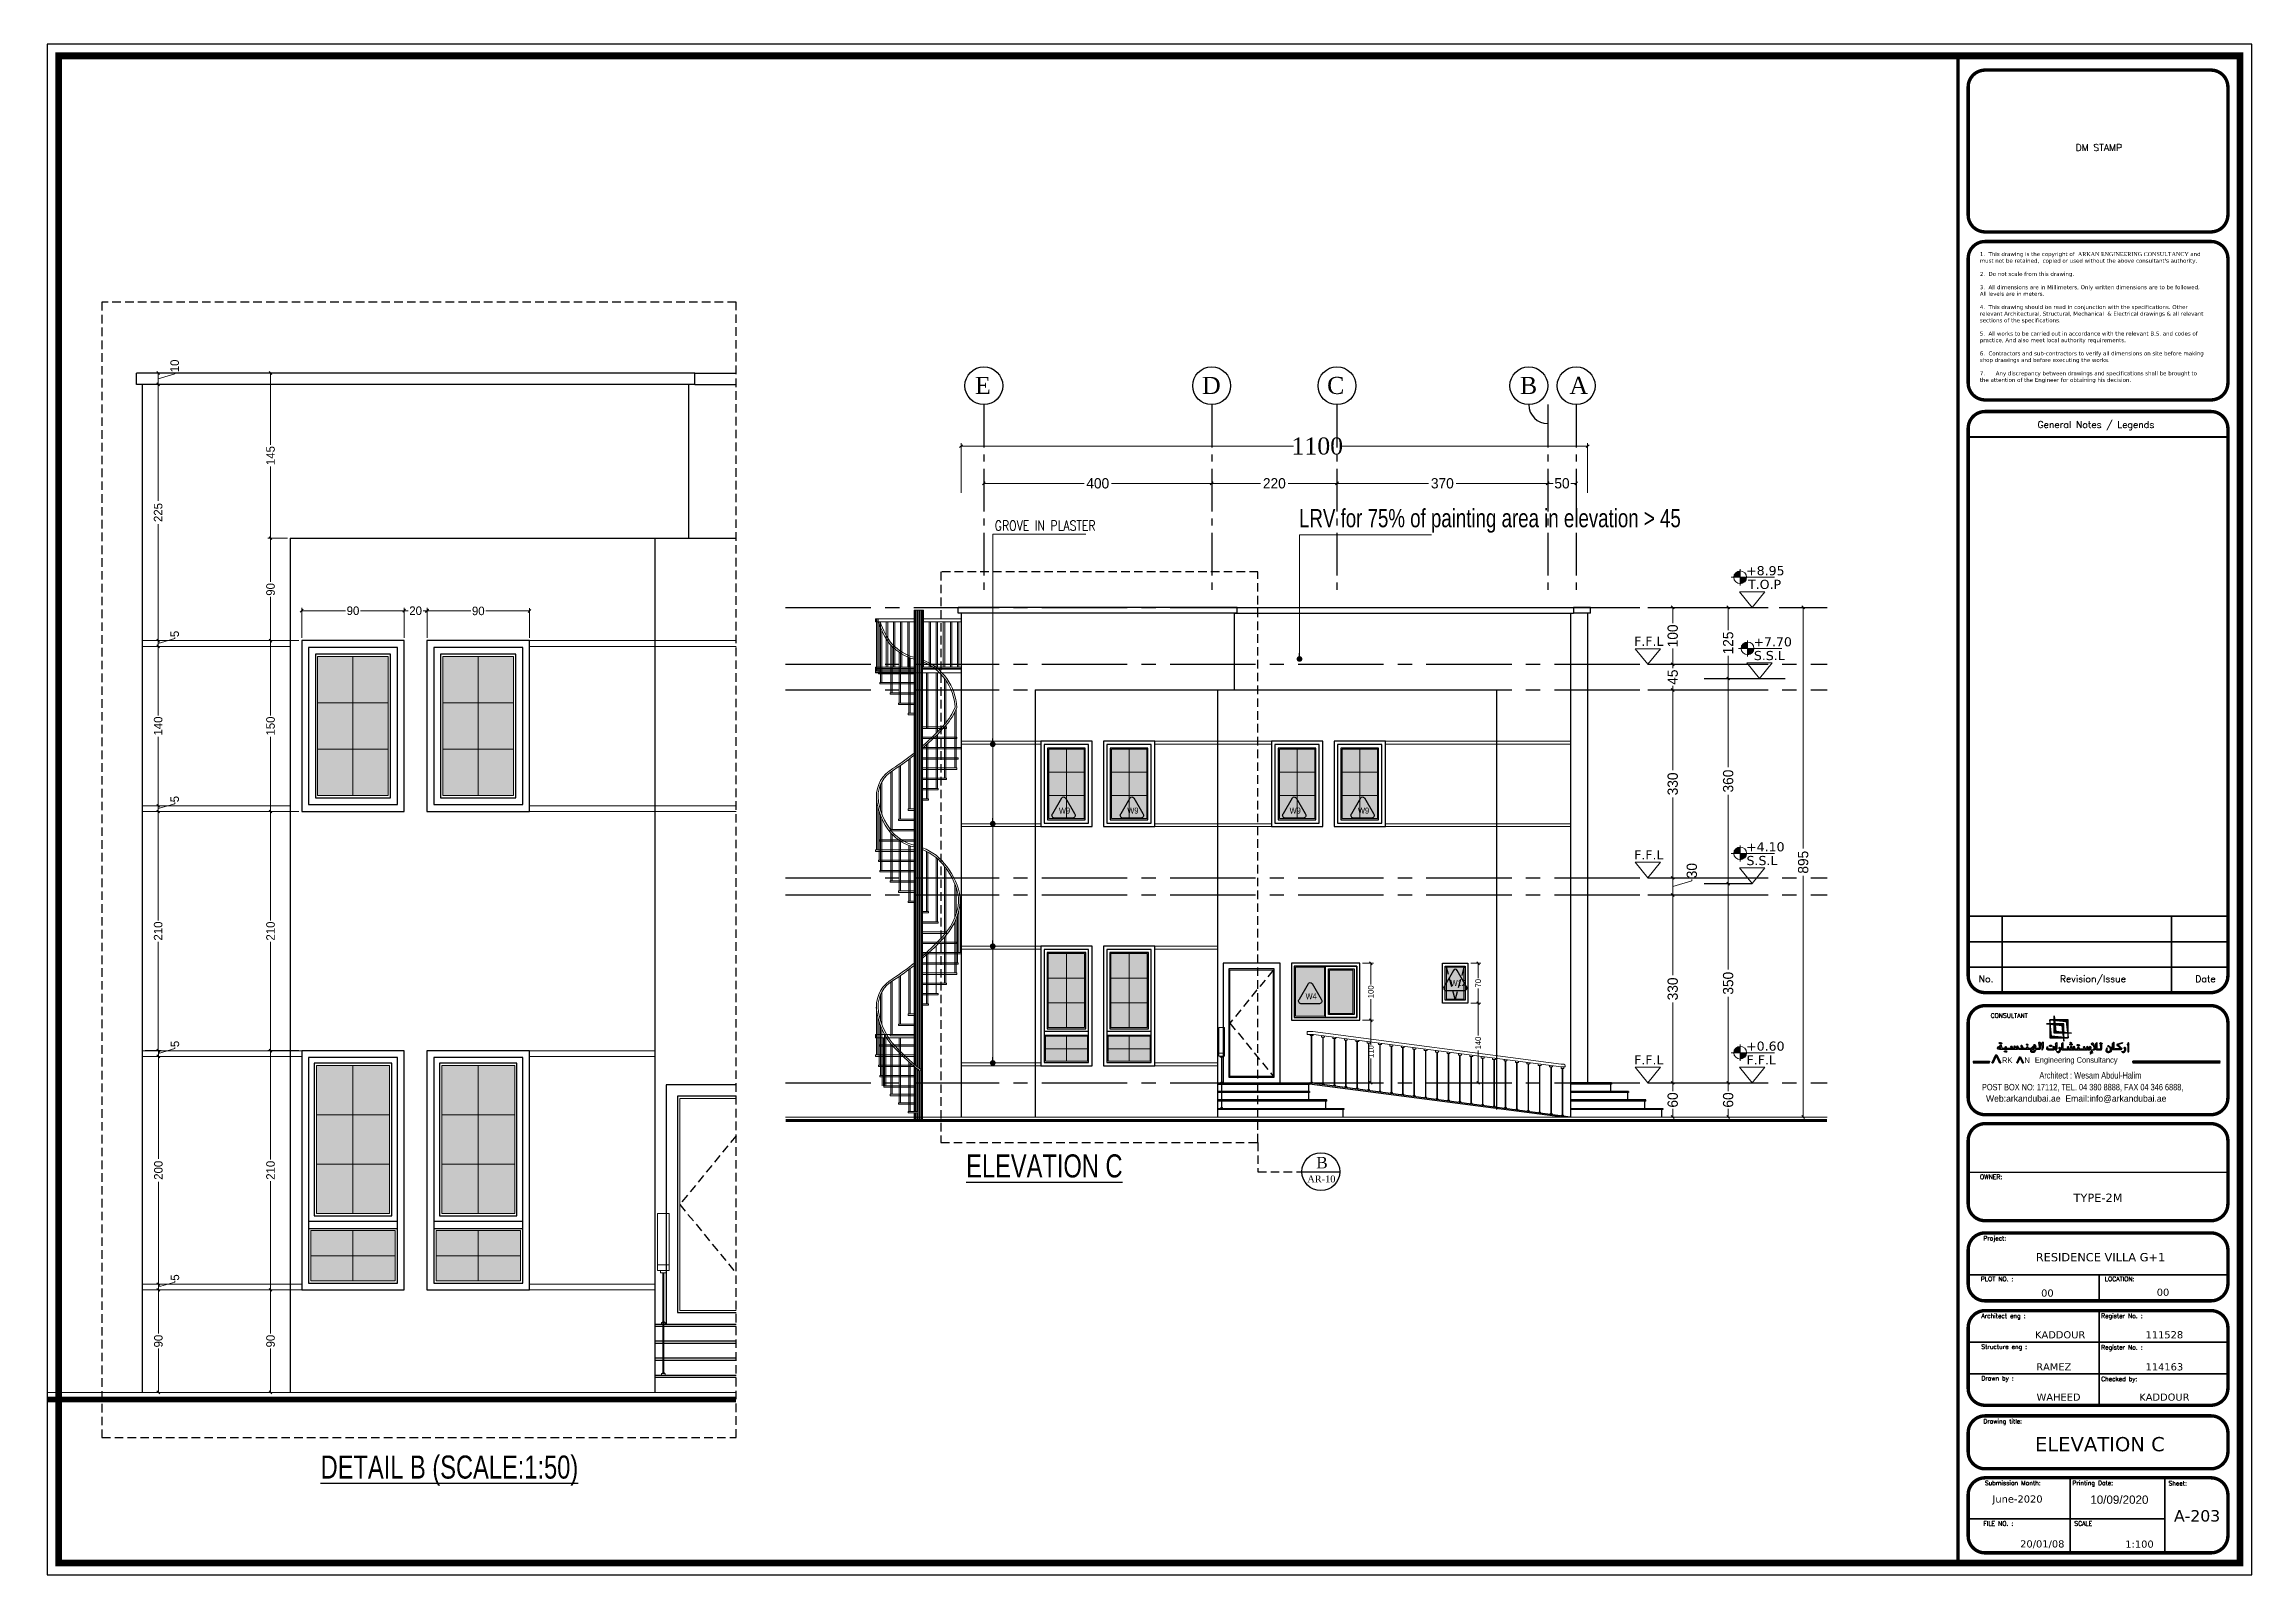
# Model space of a CAD drawing. Header units: centimetres. Extents: x 7997 to 116674, y 1017 to 13844.
# Drawn here: x 64482 to 68358, y 8084 to 10772 of the extents above; entities that cross this region are included whole.
import ezdxf
from ezdxf.enums import TextEntityAlignment as Align

# ---------------------------------------------------------------- set-up
doc = ezdxf.new("R2010")
doc.units = ezdxf.units.CM
doc.header["$LTSCALE"] = 200
doc.header["$PDMODE"] = 2
for name, pattern in [('A-106-Typical Floor Plan$0$HIDDEN', [0.375, 0.25, -0.125]), ('CENTER2', [1.125, 0.75, -0.125, 0.125, -0.125]), ('DASHED2', [0.375, 0.25, -0.125])]:
    doc.linetypes.add(name, pattern=pattern)
for name, color, linetype in [('AXIS', 9, 'CENTER2'), ('COL', 1, 'Continuous'), ('DIM', 11, 'Continuous'), ('GRID', 9, 'DASHED2'), ('STEP', 7, 'Continuous'), ('WIN', 6, 'Continuous'), ('ZZ', 240, 'Continuous')]:
    doc.layers.add(name, color=color, linetype=linetype)
for name, color, linetype, lineweight in [('FIXTURE', 6, 'Continuous', 13), ('HA', 251, 'Continuous', 0), ('HAT', 8, 'Continuous', 9), ('HATCH', 8, 'Continuous', 5), ('Level 10', 7, 'Continuous', 0), ('TEXT', 6, 'Continuous', 18), ('WALL', 3, 'Continuous', 25)]:
    doc.layers.add(name, color=color, linetype=linetype, lineweight=lineweight)
doc.styles.add('$0$$0$$0$sheet notes', font='verdana.ttf')
doc.styles.add('$0$$0$$0$T2', font='')
doc.styles.add('$0$$0$$0$T3', font='timesbd.ttf')
doc.styles.add('$0$$0$Roman', font='romans')
doc.styles.add('ROMANS', font='romans.shx', dxfattribs={"width": 0.8})
doc.styles.add('sheet notes', font='verdana.ttf')
doc.styles.get("Standard").update_dxf_attribs({"font": 'arial.ttf'})
doc.styles.add('STYLE1', font='times.ttf')
doc.styles.add('style8', font='swisscl.ttf', dxfattribs={"width": 0.8})
doc.styles.add('SWISS', font='swisscl.ttf')
doc.styles.add('T1', font='times.ttf')
doc.styles.add('T2', font='')
doc.styles.add('TITLE SHEET SELAITIN$0$$0$$0$$0$sheet notes', font='verdana.ttf')
doc.styles.get('$0$$0$$0$T2').set_extended_font_data('Elisia')
doc.styles.get('T2').set_extended_font_data('Elisia')
doc.dimstyles.new('2ND', dxfattribs={"dimtxt": 15, "dimasz": 5, "dimexe": 5, "dimexo": 5, "dimgap": 1, "dimtad": 0, "dimdec": 0, "dimlfac": 0.5, "dimdsep": 46, "dimtxsty": 'T2', "dimblk1": 'OBLIQUE', "dimblk2": 'OBLIQUE', "dimsah": 1, "dimcen": 0.09, "dimclrd": 4, "dimclre": 4, "dimclrt": 6, "dimadec": 0, "dimazin": 0, "dimtfac": 1, "dimtdec": 0, "dimtofl": 0, "dimtmove": 1, "dimatfit": 2, "dimldrblk": 'OPEN30', "dimfxl": 0, "dimtolj": 1, "dimtzin": 0, "dimlwd": 5, "dimlwe": 5, "dimarcsym": 0})
doc.dimstyles.new('NORMAL', dxfattribs={"dimtxt": 18, "dimasz": 5, "dimexe": 5, "dimexo": 5, "dimgap": 1, "dimtad": 0, "dimdec": 0, "dimdsep": 46, "dimtxsty": 'T2', "dimblk1": 'OBLIQUE', "dimblk2": 'OBLIQUE', "dimsah": 1, "dimcen": 0.09, "dimclrd": 4, "dimclre": 4, "dimclrt": 6, "dimadec": 0, "dimazin": 0, "dimtfac": 1, "dimtdec": 0, "dimtofl": 0, "dimtmove": 1, "dimatfit": 2, "dimldrblk": 'OPEN30', "dimfxl": 0, "dimtolj": 1, "dimtzin": 0, "dimlwd": 5, "dimlwe": 5, "dimarcsym": 0})
doc.dimstyles.new('NORMAL-1', dxfattribs={"dimtxt": 10, "dimasz": 5, "dimexe": 5, "dimexo": 5, "dimgap": 1, "dimtad": 0, "dimdec": 0, "dimdsep": 46, "dimtxsty": 'T2', "dimblk1": 'OBLIQUE', "dimblk2": 'OBLIQUE', "dimsah": 1, "dimcen": 0.09, "dimclrd": 4, "dimclre": 4, "dimclrt": 6, "dimadec": 0, "dimazin": 0, "dimtfac": 1, "dimtdec": 0, "dimtofl": 0, "dimtmove": 1, "dimatfit": 3, "dimldrblk": 'OPEN30', "dimfxl": 0, "dimtolj": 1, "dimtzin": 0, "dimlwd": 5, "dimlwe": 5, "dimarcsym": 0})
pattern_1 = [(45, (48465.165385, -204592.156179), (-0.005587111051, 0.005587111051), [])]
pattern_2 = [(45, (48465.165385, -204592.15618), (-0.0558711105, 0.0558711105), [])]

msp = doc.modelspace()

# ---------------------------------------------------------------- texts
at = {"color": 0, "style": 'TITLE SHEET SELAITIN$0$$0$$0$$0$sheet notes'}
for s, height, p in [('ELEVATION C', 25, (68091.0071, 8313.5955)), ('A-203', 20, (68261.7008, 8187.7563))]:
    msp.add_text(s, height=height, dxfattribs=at).set_placement(p, align=Align.MIDDLE)
at = {"layer": 'DIM', "color": 7, "linetype": 'ByBlock', "style": 'STYLE1'}
for s, height, p in [('E', 30, (66116.0693, 10157.7653)), ('D', 30, (66514.6944, 10157.7653)), ('C', 30, (66734.2158, 10157.7653)), ('B', 30, (67072.8006, 10157.7653)), ('A', 30, (67159.6992, 10157.7653)), ('B', 20, (66715.2035, 8797.9027)), ('AR-10', 12, (66699.5872, 8773.287))]:
    msp.add_text(s, height=height, dxfattribs=at).set_placement(p)
at = {"layer": 'TEXT', "style": 'ROMANS', "width": 0.8}
msp.add_text('GROVE IN PLASTER', height=17.5, dxfattribs=at).set_placement((66150.8226, 9917.8675))
at = {"layer": 'TEXT', "linetype": 'Continuous', "style": 'SWISS'}
msp.add_text('LRV for 75%%% of painting area in elevation > 45', height=32, dxfattribs=at).set_placement((66684.9884, 9923.707))
at = {"layer": 'TEXT'}
for s, height, style, p in [('+8.95', 16.03652, 'sheet notes', (67469.9838, 9839.4621)), ('T.O.P', 16.03652, 'sheet notes', (67473.3342, 9815.4501)), ('F.F.L', 16.03652, 'sheet notes', (67273.3027, 9715.4501)), ('+7.70', 16.03652, 'sheet notes', (67482.8886, 9714.5575)), ('S.S.L', 16.03652, 'sheet notes', (67483.554, 9690.4501)), ('W9', 10.45094, 'SWISS', (66263.4607, 9420.9386)), ('W9', 10.45094, 'SWISS', (66383.4607, 9420.9386)), ('W9', 10.45094, 'SWISS', (66668.4607, 9420.9386)), ('W9', 10.45094, 'SWISS', (66788.4607, 9420.9386)), ('F.F.L', 16.03652, 'sheet notes', (67273.3027, 9340.4501)), ('S.S.L', 16.03652, 'sheet notes', (67470.6493, 9330.4501)), ('+4.10', 16.03652, 'sheet notes', (67469.9838, 9354.5575)), ('W12', 10.45094, 'SWISS', (66951.0576, 9117.9543)), ('W4', 10.45094, 'SWISS', (66696.4589, 9094.9429)), ('F.F.L', 16.03652, 'sheet notes', (67273.3027, 8980.4501)), ('+0.60', 16.03652, 'sheet notes', (67469.9838, 9004.5575)), ('F.F.L', 16.03652, 'sheet notes', (67470.6493, 8980.4501))]:
    msp.add_text(s, height=height, dxfattribs=dict(at, style=style)).set_placement(p)
at = {"layer": 'ZZ', "color": 7, "style": 'style8'}
for s, p in [('%%UELEVATION C', (66237.8294, 8802.2241)), ('%%UDETAIL B (SCALE:1:50)', (65193.3357, 8273.3507))]:
    msp.add_text(s, height=40.5, dxfattribs=at).set_placement(p, align=Align.MIDDLE_CENTER)

# ---------------------------------------------------------------- blocks, each defined once
blk = doc.blocks.new('_OBLIQUE')
at = {"color": 0, "linetype": 'ByBlock'}
blk.add_line((-0.5, -0.5), (0.5, 0.5), dxfattribs=at)
blk = doc.blocks.new('DOT')
at = {"color": 0, "linetype": 'ByBlock'}
blk.add_line((-0.5, 0), (-1, 0), dxfattribs=at)
at = {"color": 0, "linetype": 'ByBlock', "const_width": 0.5}
blk.add_lwpolyline([(-0.25, 0, 1), (0.25, 0, 1)], format="xyb", close=True, dxfattribs=at)
blk = doc.blocks.new('SDF')
at = {"layer": 'TEXT'}
h = blk.add_hatch(color=256, dxfattribs=at)
h.paths.add_polyline_path([(0, 0), (-11.2, 0, -0.414214), (0, 11.3)])
h.paths.add_polyline_path([(0, 0), (11.2, 0, -0.414214), (0, -11.2)])
for p, q in [((-16.1, 0), (60.5, 0)), ((0, -14.2), (0, 14.2))]:
    blk.add_line(p, q, dxfattribs=at)
blk.add_circle((0, 0), 11.2, dxfattribs=at)
blk = doc.blocks.new('*D926')
at = {"layer": 'Defpoints', "color": 0, "transparency": 16777216}
for p in [(67438.4, 8948), (67438.4, 8948), (67438.4, 8888)]:
    blk.add_point(p, dxfattribs=at)
at = {"layer": 'WALL', "color": 4, "lineweight": 5, "transparency": 16777216}
for p, q in [((67438.4, 8948), (67438.4, 8933.6)), ((67438.4, 8888), (67438.4, 8902.5))]:
    blk.add_line(p, q, dxfattribs=at)
at = {"layer": 'WALL', "color": 4, "lineweight": 5, "transparency": 16777216, "xscale": 5, "yscale": 5, "zscale": 5}
for p, rotation in [((67438.4, 8948), 90), ((67438.4, 8888), 270)]:
    blk.add_blockref('_OBLIQUE', p, dxfattribs=dict(at, rotation=rotation))
at = {"layer": 'WALL', "color": 6, "transparency": 16777216, "insert": (67438.4, 8918), "char_height": 18, "attachment_point": 5, "rotation": 90, "style": 'T2'}
blk.add_mtext('\\A1;60', dxfattribs=at)
blk = doc.blocks.new('_Open30')
at = {"color": 0, "linetype": 'ByBlock', "lineweight": -2}
for p, q in [((-1, 0.27), (0, 0)), ((0, 0), (-1, -0.27)), ((0, 0), (-1, 0))]:
    blk.add_line(p, q, dxfattribs=at)
blk = doc.blocks.new('*D927')
at = {"layer": 'Defpoints', "color": 0, "transparency": 16777216}
for p in [(67570.1, 9783), (67570.1, 9783), (67570.1, 8888)]:
    blk.add_point(p, dxfattribs=at)
at = {"layer": 'WALL', "color": 4, "lineweight": 5, "transparency": 16777216}
for p, q in [((67570.1, 9783), (67570.1, 9359.7)), ((67570.1, 8888), (67570.1, 9311.4))]:
    blk.add_line(p, q, dxfattribs=at)
at = {"layer": 'WALL', "color": 4, "lineweight": 5, "transparency": 16777216, "xscale": 5, "yscale": 5, "zscale": 5}
for p, rotation in [((67570.1, 9783), 90), ((67570.1, 8888), 270)]:
    blk.add_blockref('_OBLIQUE', p, dxfattribs=dict(at, rotation=rotation))
at = {"layer": 'WALL', "color": 6, "transparency": 16777216, "insert": (67570.1, 9335.5), "char_height": 18, "attachment_point": 5, "rotation": 90, "style": 'T2'}
blk.add_mtext('\\A1;895', dxfattribs=at)
blk = doc.blocks.new('*D928')
at = {"layer": 'Defpoints', "color": 0, "transparency": 16777216}
for p in [(67341.1, 8948), (67341.1, 8948), (67341.1, 8888)]:
    blk.add_point(p, dxfattribs=at)
at = {"layer": 'WALL', "color": 4, "lineweight": 5, "transparency": 16777216}
for p, q in [((67341.1, 8948), (67341.1, 8933.6)), ((67341.1, 8888), (67341.1, 8902.5))]:
    blk.add_line(p, q, dxfattribs=at)
at = {"layer": 'WALL', "color": 4, "lineweight": 5, "transparency": 16777216, "xscale": 5, "yscale": 5, "zscale": 5}
for p, rotation in [((67341.1, 8948), 90), ((67341.1, 8888), 270)]:
    blk.add_blockref('_OBLIQUE', p, dxfattribs=dict(at, rotation=rotation))
at = {"layer": 'WALL', "color": 6, "transparency": 16777216, "insert": (67341.1, 8918), "char_height": 18, "attachment_point": 5, "rotation": 90, "style": 'T2'}
blk.add_mtext('\\A1;60', dxfattribs=at)
blk = doc.blocks.new('*D929')
at = {"layer": 'Defpoints', "color": 0, "transparency": 16777216}
for p in [(67341.1, 9308), (67341.1, 9308), (67341.1, 9278)]:
    blk.add_point(p, dxfattribs=at)
at = {"layer": 'WALL', "color": 4, "lineweight": 5, "transparency": 16777216}
for p, q in [((67341.1, 9278), (67341.1, 9308)), ((67341.1, 9293), (67374.6, 9303.1)), ((67374.6, 9303.1), (67374.6, 9305.1))]:
    blk.add_line(p, q, dxfattribs=at)
at = {"layer": 'WALL', "color": 4, "lineweight": 5, "transparency": 16777216, "xscale": 5, "yscale": 5, "zscale": 5}
for p, rotation in [((67341.1, 9308), 90), ((67341.1, 9278), 270)]:
    blk.add_blockref('_OBLIQUE', p, dxfattribs=dict(at, rotation=rotation))
at = {"layer": 'WALL', "color": 6, "transparency": 16777216, "insert": (67374.6, 9320.7), "char_height": 18, "attachment_point": 5, "rotation": 90, "style": 'T2'}
blk.add_mtext('\\A1;30', dxfattribs=at)
blk = doc.blocks.new('*D930')
at = {"layer": 'Defpoints', "color": 0, "transparency": 16777216}
for p in [(67341.1, 9683), (67341.1, 9683), (67341.1, 9638)]:
    blk.add_point(p, dxfattribs=at)
at = {"layer": 'WALL', "color": 4, "lineweight": 5, "transparency": 16777216}
for p, q in [((67341.1, 9683), (67341.1, 9676.1)), ((67341.1, 9638), (67341.1, 9645))]:
    blk.add_line(p, q, dxfattribs=at)
at = {"layer": 'WALL', "color": 4, "lineweight": 5, "transparency": 16777216, "xscale": 5, "yscale": 5, "zscale": 5}
for p, rotation in [((67341.1, 9683), 90), ((67341.1, 9638), 270)]:
    blk.add_blockref('_OBLIQUE', p, dxfattribs=dict(at, rotation=rotation))
at = {"layer": 'WALL', "color": 6, "transparency": 16777216, "insert": (67341.1, 9660.5), "char_height": 18, "attachment_point": 5, "rotation": 90, "style": 'T2'}
blk.add_mtext('\\A1;45', dxfattribs=at)
blk = doc.blocks.new('*D940')
at = {"layer": 'Defpoints', "color": 0, "transparency": 16777216}
for p in [(67341.1, 9278), (67347, 9278), (67341.1, 8948)]:
    blk.add_point(p, dxfattribs=at)
at = {"layer": 'DIM', "color": 4, "lineweight": 5, "transparency": 16777216}
for p, q in [((67342, 9278), (67336.1, 9278)), ((67341.1, 9278), (67341.1, 9137.2)), ((67341.1, 8948), (67341.1, 9088.9))]:
    blk.add_line(p, q, dxfattribs=at)
at = {"layer": 'DIM', "color": 4, "lineweight": 5, "transparency": 16777216, "xscale": 5, "yscale": 5, "zscale": 5}
for p, rotation in [((67341.1, 9278), 90), ((67341.1, 8948), 270)]:
    blk.add_blockref('_OBLIQUE', p, dxfattribs=dict(at, rotation=rotation))
at = {"layer": 'DIM', "color": 6, "transparency": 16777216, "insert": (67341.1, 9113), "char_height": 18, "attachment_point": 5, "rotation": 90, "style": 'T2'}
blk.add_mtext('\\A1;330', dxfattribs=at)
blk = doc.blocks.new('*D941')
at = {"layer": 'Defpoints', "color": 0, "transparency": 16777216}
for p in [(67341.1, 9638), (67353.8, 9638), (67341.1, 9308)]:
    blk.add_point(p, dxfattribs=at)
at = {"layer": 'DIM', "color": 4, "lineweight": 5, "transparency": 16777216}
for p, q in [((67348.8, 9638), (67336.1, 9638)), ((67341.1, 9638), (67341.1, 9497.2)), ((67341.1, 9308), (67341.1, 9448.9))]:
    blk.add_line(p, q, dxfattribs=at)
at = {"layer": 'DIM', "color": 4, "lineweight": 5, "transparency": 16777216, "xscale": 5, "yscale": 5, "zscale": 5}
for p, rotation in [((67341.1, 9638), 90), ((67341.1, 9308), 270)]:
    blk.add_blockref('_OBLIQUE', p, dxfattribs=dict(at, rotation=rotation))
at = {"layer": 'DIM', "color": 6, "transparency": 16777216, "insert": (67341.1, 9473), "char_height": 18, "attachment_point": 5, "rotation": 90, "style": 'T2'}
blk.add_mtext('\\A1;330', dxfattribs=at)
blk = doc.blocks.new('*D942')
at = {"layer": 'Defpoints', "color": 0, "transparency": 16777216}
for p in [(67339.4, 9783), (67341.1, 9783), (67341.1, 9683)]:
    blk.add_point(p, dxfattribs=at)
at = {"layer": 'DIM', "color": 4, "lineweight": 5, "transparency": 16777216}
for p, q in [((67341.1, 9783), (67341.1, 9755.5)), ((67344.4, 9783), (67346.1, 9783)), ((67341.1, 9683), (67341.1, 9710.6))]:
    blk.add_line(p, q, dxfattribs=at)
at = {"layer": 'DIM', "color": 4, "lineweight": 5, "transparency": 16777216, "xscale": 5, "yscale": 5, "zscale": 5}
for p, rotation in [((67341.1, 9783), 90), ((67341.1, 9683), 270)]:
    blk.add_blockref('_OBLIQUE', p, dxfattribs=dict(at, rotation=rotation))
at = {"layer": 'DIM', "color": 6, "transparency": 16777216, "insert": (67341.1, 9733), "char_height": 18, "attachment_point": 5, "rotation": 90, "style": 'T2'}
blk.add_mtext('\\A1;100', dxfattribs=at)
blk = doc.blocks.new('*D943')
at = {"layer": 'Defpoints', "color": 0, "transparency": 16777216}
for p in [(67438.4, 9298), (67438.4, 9298), (67438.4, 8948)]:
    blk.add_point(p, dxfattribs=at)
at = {"layer": 'DIM', "color": 4, "lineweight": 5, "transparency": 16777216}
for p, q in [((67438.4, 9298), (67438.4, 9147.2)), ((67438.4, 8948), (67438.4, 9098.9))]:
    blk.add_line(p, q, dxfattribs=at)
at = {"layer": 'DIM', "color": 4, "lineweight": 5, "transparency": 16777216, "xscale": 5, "yscale": 5, "zscale": 5}
for p, rotation in [((67438.4, 9298), 90), ((67438.4, 8948), 270)]:
    blk.add_blockref('_OBLIQUE', p, dxfattribs=dict(at, rotation=rotation))
at = {"layer": 'DIM', "color": 6, "transparency": 16777216, "insert": (67438.4, 9123), "char_height": 18, "attachment_point": 5, "rotation": 90, "style": 'T2'}
blk.add_mtext('\\A1;350', dxfattribs=at)
blk = doc.blocks.new('*D944')
at = {"layer": 'Defpoints', "color": 0, "transparency": 16777216}
for p in [(67438.4, 9658), (67467.4, 9658), (67438.4, 9298)]:
    blk.add_point(p, dxfattribs=at)
at = {"layer": 'DIM', "color": 4, "lineweight": 5, "transparency": 16777216}
for p, q in [((67462.4, 9658), (67433.4, 9658)), ((67438.4, 9658), (67438.4, 9502.2)), ((67438.4, 9298), (67438.4, 9453.9))]:
    blk.add_line(p, q, dxfattribs=at)
at = {"layer": 'DIM', "color": 4, "lineweight": 5, "transparency": 16777216, "xscale": 5, "yscale": 5, "zscale": 5}
for p, rotation in [((67438.4, 9658), 90), ((67438.4, 9298), 270)]:
    blk.add_blockref('_OBLIQUE', p, dxfattribs=dict(at, rotation=rotation))
at = {"layer": 'DIM', "color": 6, "transparency": 16777216, "insert": (67438.4, 9478), "char_height": 18, "attachment_point": 5, "rotation": 90, "style": 'T2'}
blk.add_mtext('\\A1;360', dxfattribs=at)
blk = doc.blocks.new('*D945')
at = {"layer": 'Defpoints', "color": 0, "transparency": 16777216}
for p in [(67438.4, 9783), (67438.4, 9783), (67438.4, 9658)]:
    blk.add_point(p, dxfattribs=at)
at = {"layer": 'DIM', "color": 4, "lineweight": 5, "transparency": 16777216}
for p, q in [((67438.4, 9783), (67438.4, 9743)), ((67438.4, 9658), (67438.4, 9698.1))]:
    blk.add_line(p, q, dxfattribs=at)
at = {"layer": 'DIM', "color": 4, "lineweight": 5, "transparency": 16777216, "xscale": 5, "yscale": 5, "zscale": 5}
for p, rotation in [((67438.4, 9783), 90), ((67438.4, 9658), 270)]:
    blk.add_blockref('_OBLIQUE', p, dxfattribs=dict(at, rotation=rotation))
at = {"layer": 'DIM', "color": 6, "transparency": 16777216, "insert": (67438.4, 9720.5), "char_height": 18, "attachment_point": 5, "rotation": 90, "style": 'T2'}
blk.add_mtext('\\A1;125', dxfattribs=at)
blk = doc.blocks.new('*D935')
at = {"layer": 'Defpoints', "color": 0, "transparency": 16777216}
for p in [(64934, 9724.6), (64879.3, 9424.6), (64934, 9424.6)]:
    blk.add_point(p, dxfattribs=at)
at = {"layer": 'WALL', "color": 4, "lineweight": 5, "transparency": 16777216}
for p, q in [((64929, 9724.6), (64874.3, 9724.6)), ((64879.3, 9724.6), (64879.3, 9593.4)), ((64879.3, 9424.6), (64879.3, 9555.7)), ((64929, 9424.6), (64874.3, 9424.6))]:
    blk.add_line(p, q, dxfattribs=at)
at = {"layer": 'WALL', "color": 4, "lineweight": 5, "transparency": 16777216, "xscale": 5, "yscale": 5, "zscale": 5}
for p, rotation in [((64879.3, 9724.6), 90), ((64879.3, 9424.6), 270)]:
    blk.add_blockref('_OBLIQUE', p, dxfattribs=dict(at, rotation=rotation))
at = {"layer": 'WALL', "color": 6, "transparency": 16777216, "insert": (64879.3, 9574.6), "char_height": 15, "attachment_point": 5, "rotation": 90, "style": 'T2'}
blk.add_mtext('\\A1;150', dxfattribs=at)
blk = doc.blocks.new('*D936')
at = {"layer": 'Defpoints', "color": 0, "transparency": 16777216}
for p in [(64879.3, 9904.6), (64914, 9904.6), (64934, 9724.6)]:
    blk.add_point(p, dxfattribs=at)
at = {"layer": 'WALL', "color": 4, "lineweight": 5, "transparency": 16777216}
for p, q in [((64909, 9904.6), (64874.3, 9904.6)), ((64879.3, 9904.6), (64879.3, 9827.7)), ((64879.3, 9724.6), (64879.3, 9801.4)), ((64929, 9724.6), (64874.3, 9724.6))]:
    blk.add_line(p, q, dxfattribs=at)
at = {"layer": 'WALL', "color": 4, "lineweight": 5, "transparency": 16777216, "xscale": 5, "yscale": 5, "zscale": 5}
for p, rotation in [((64879.3, 9904.6), 90), ((64879.3, 9724.6), 270)]:
    blk.add_blockref('_OBLIQUE', p, dxfattribs=dict(at, rotation=rotation))
at = {"layer": 'WALL', "color": 6, "transparency": 16777216, "insert": (64879.3, 9814.6), "char_height": 15, "attachment_point": 5, "rotation": 90, "style": 'T2'}
blk.add_mtext('\\A1;90', dxfattribs=at)
blk = doc.blocks.new('*D937')
at = {"layer": 'Defpoints', "color": 0, "transparency": 16777216}
for p in [(64879.3, 10194.6), (64914, 10194.6), (64914, 9904.6)]:
    blk.add_point(p, dxfattribs=at)
at = {"layer": 'WALL', "color": 4, "lineweight": 5, "transparency": 16777216}
for p, q in [((64909, 10194.6), (64874.3, 10194.6)), ((64879.3, 10194.6), (64879.3, 10068.4)), ((64879.3, 9904.6), (64879.3, 10030.7)), ((64909, 9904.6), (64874.3, 9904.6))]:
    blk.add_line(p, q, dxfattribs=at)
at = {"layer": 'WALL', "color": 4, "lineweight": 5, "transparency": 16777216, "xscale": 5, "yscale": 5, "zscale": 5}
for p, rotation in [((64879.3, 10194.6), 90), ((64879.3, 9904.6), 270)]:
    blk.add_blockref('_OBLIQUE', p, dxfattribs=dict(at, rotation=rotation))
at = {"layer": 'WALL', "color": 6, "transparency": 16777216, "insert": (64879.3, 10049.6), "char_height": 15, "attachment_point": 5, "rotation": 90, "style": 'T2'}
blk.add_mtext('\\A1;145', dxfattribs=at)
blk = doc.blocks.new('*D938')
at = {"layer": 'Defpoints', "color": 0, "transparency": 16777216}
for p in [(64654, 9424.6), (64682, 9424.6), (64654, 9004.6)]:
    blk.add_point(p, dxfattribs=at)
at = {"layer": 'WALL', "color": 4, "lineweight": 5, "transparency": 16777216}
for p, q in [((64659, 9424.6), (64687, 9424.6)), ((64682, 9424.6), (64682, 9233.4)), ((64682, 9004.6), (64682, 9195.7)), ((64659, 9004.6), (64687, 9004.6))]:
    blk.add_line(p, q, dxfattribs=at)
at = {"layer": 'WALL', "color": 4, "lineweight": 5, "transparency": 16777216, "xscale": 5, "yscale": 5, "zscale": 5}
for p, rotation in [((64682, 9424.6), 90), ((64682, 9004.6), 270)]:
    blk.add_blockref('_OBLIQUE', p, dxfattribs=dict(at, rotation=rotation))
at = {"layer": 'WALL', "color": 6, "transparency": 16777216, "insert": (64682, 9214.6), "char_height": 15, "attachment_point": 5, "rotation": 90, "style": 'T2'}
blk.add_mtext('\\A1;210', dxfattribs=at)
blk = doc.blocks.new('*D939')
at = {"layer": 'Defpoints', "color": 0, "transparency": 16777216}
for p in [(64654, 9434.6), (64654, 9424.6), (64682, 9434.6)]:
    blk.add_point(p, dxfattribs=at)
at = {"layer": 'WALL', "color": 4, "lineweight": 5, "transparency": 16777216}
for p, q in [((64659, 9434.6), (64687, 9434.6)), ((64659, 9424.6), (64687, 9424.6)), ((64682, 9429.6), (64711, 9438.3)), ((64682, 9424.6), (64682, 9434.6)), ((64711, 9438.3), (64711, 9440.3))]:
    blk.add_line(p, q, dxfattribs=at)
at = {"layer": 'WALL', "color": 4, "lineweight": 5, "transparency": 16777216, "xscale": 5, "yscale": 5, "zscale": 5}
for p, rotation in [((64682, 9434.6), 90), ((64682, 9424.6), 270)]:
    blk.add_blockref('_OBLIQUE', p, dxfattribs=dict(at, rotation=rotation))
at = {"layer": 'WALL', "color": 6, "transparency": 16777216, "insert": (64711, 9446.3), "char_height": 15, "attachment_point": 5, "rotation": 90, "style": 'T2'}
blk.add_mtext('\\A1;5', dxfattribs=at)
blk = doc.blocks.new('*D931')
at = {"layer": 'Defpoints', "color": 0, "transparency": 16777216}
for p in [(64654, 9714.6), (64682, 9714.6), (64654, 9434.6)]:
    blk.add_point(p, dxfattribs=at)
at = {"layer": 'WALL', "color": 4, "lineweight": 5, "transparency": 16777216}
for p, q in [((64659, 9714.6), (64687, 9714.6)), ((64682, 9714.6), (64682, 9593.4)), ((64682, 9434.6), (64682, 9555.7)), ((64659, 9434.6), (64687, 9434.6))]:
    blk.add_line(p, q, dxfattribs=at)
at = {"layer": 'WALL', "color": 4, "lineweight": 5, "transparency": 16777216, "xscale": 5, "yscale": 5, "zscale": 5}
for p, rotation in [((64682, 9714.6), 90), ((64682, 9434.6), 270)]:
    blk.add_blockref('_OBLIQUE', p, dxfattribs=dict(at, rotation=rotation))
at = {"layer": 'WALL', "color": 6, "transparency": 16777216, "insert": (64682, 9574.6), "char_height": 15, "attachment_point": 5, "rotation": 90, "style": 'T2'}
blk.add_mtext('\\A1;140', dxfattribs=at)
blk = doc.blocks.new('*D932')
at = {"layer": 'Defpoints', "color": 0, "transparency": 16777216}
for p in [(64654, 9724.6), (64654, 9714.6), (64682, 9724.6)]:
    blk.add_point(p, dxfattribs=at)
at = {"layer": 'WALL', "color": 4, "lineweight": 5, "transparency": 16777216}
for p, q in [((64711, 9728.3), (64711, 9730.3)), ((64659, 9724.6), (64687, 9724.6)), ((64659, 9714.6), (64687, 9714.6)), ((64682, 9719.6), (64711, 9728.3)), ((64682, 9714.6), (64682, 9724.6))]:
    blk.add_line(p, q, dxfattribs=at)
at = {"layer": 'WALL', "color": 4, "lineweight": 5, "transparency": 16777216, "xscale": 5, "yscale": 5, "zscale": 5}
for p, rotation in [((64682, 9724.6), 90), ((64682, 9714.6), 270)]:
    blk.add_blockref('_OBLIQUE', p, dxfattribs=dict(at, rotation=rotation))
at = {"layer": 'WALL', "color": 6, "transparency": 16777216, "insert": (64711, 9736.3), "char_height": 15, "attachment_point": 5, "rotation": 90, "style": 'T2'}
blk.add_mtext('\\A1;5', dxfattribs=at)
blk = doc.blocks.new('*D933')
at = {"layer": 'Defpoints', "color": 0, "transparency": 16777216}
for p in [(64654, 10174.6), (64682, 10174.6), (64654, 9724.6)]:
    blk.add_point(p, dxfattribs=at)
at = {"layer": 'WALL', "color": 4, "lineweight": 5, "transparency": 16777216}
for p, q in [((64659, 10174.6), (64687, 10174.6)), ((64682, 10174.6), (64682, 9969.9)), ((64682, 9724.6), (64682, 9929.3)), ((64659, 9724.6), (64687, 9724.6))]:
    blk.add_line(p, q, dxfattribs=at)
at = {"layer": 'WALL', "color": 4, "lineweight": 5, "transparency": 16777216, "xscale": 5, "yscale": 5, "zscale": 5}
for p, rotation in [((64682, 10174.6), 90), ((64682, 9724.6), 270)]:
    blk.add_blockref('_OBLIQUE', p, dxfattribs=dict(at, rotation=rotation))
at = {"layer": 'WALL', "color": 6, "transparency": 16777216, "insert": (64682, 9949.6), "char_height": 15, "attachment_point": 5, "rotation": 90, "style": 'T2'}
blk.add_mtext('\\A1;225', dxfattribs=at)
blk = doc.blocks.new('*D934')
at = {"layer": 'Defpoints', "color": 0, "transparency": 16777216}
for p in [(64644, 10194.6), (64682, 10194.6), (64654, 10174.6)]:
    blk.add_point(p, dxfattribs=at)
at = {"layer": 'WALL', "color": 4, "lineweight": 5, "transparency": 16777216}
for p, q in [((64649, 10194.6), (64687, 10194.6)), ((64682, 10174.6), (64682, 10194.6)), ((64711, 10193.3), (64711, 10195.3)), ((64659, 10174.6), (64687, 10174.6)), ((64682, 10184.6), (64711, 10193.3))]:
    blk.add_line(p, q, dxfattribs=at)
at = {"layer": 'WALL', "color": 4, "lineweight": 5, "transparency": 16777216, "xscale": 5, "yscale": 5, "zscale": 5}
for p, rotation in [((64682, 10194.6), 90), ((64682, 10174.6), 270)]:
    blk.add_blockref('_OBLIQUE', p, dxfattribs=dict(at, rotation=rotation))
at = {"layer": 'WALL', "color": 6, "transparency": 16777216, "insert": (64711, 10207), "char_height": 15, "attachment_point": 5, "rotation": 90, "style": 'T2'}
blk.add_mtext('\\A1;10', dxfattribs=at)
blk = doc.blocks.new('*D975')
at = {"layer": 'Defpoints', "color": 0, "transparency": 16777216}
for p in [(64934, 9424.6), (64879.3, 9004.6), (64934, 9004.6)]:
    blk.add_point(p, dxfattribs=at)
at = {"layer": 'DIM', "color": 4, "lineweight": 5, "transparency": 16777216}
for p, q in [((64929, 9424.6), (64874.3, 9424.6)), ((64879.3, 9424.6), (64879.3, 9233.4)), ((64879.3, 9004.6), (64879.3, 9195.7)), ((64929, 9004.6), (64874.3, 9004.6))]:
    blk.add_line(p, q, dxfattribs=at)
at = {"layer": 'DIM', "color": 4, "lineweight": 5, "transparency": 16777216, "xscale": 5, "yscale": 5, "zscale": 5}
for p, rotation in [((64879.3, 9424.6), 90), ((64879.3, 9004.6), 270)]:
    blk.add_blockref('_OBLIQUE', p, dxfattribs=dict(at, rotation=rotation))
at = {"layer": 'DIM', "color": 6, "transparency": 16777216, "insert": (64879.3, 9214.6), "char_height": 15, "attachment_point": 5, "rotation": 90, "style": 'T2'}
blk.add_mtext('\\A1;210', dxfattribs=at)
blk = doc.blocks.new('A$C0A0E0D60')
at = {"layer": 'DIM'}
blk.add_line((67.5, 0), (82.5, 0), dxfattribs=at)
at = {"layer": 'HAT'}
for p, q in [((67.5, 895), (67.5, 15)), ((68.4, 895), (68.4, 97.3)), ((69.3, 895), (69.3, 96.5)), ((70.5, 895), (70.5, 95.5)), ((73.1, 895), (73.1, 93.4)), ((75, 895), (75, 91.8)), ((76.9, 895), (76.9, 90.2)), ((79.5, 895), (79.5, 0)), ((80.7, 895), (80.7, 0)), ((81.6, 895), (81.6, 0)), ((82.5, 895), (82.5, 0)), ((83.8, 895), (83.8, 795)), ((67.5, 879.8), (0, 879.8)), ((0, 879.8), (0, 874.8)), ((67.5, 874.8), (0, 874.8)), ((1.2, 879.8), (1.2, 874.8)), ((1.3, 788.8), (1.3, 879.8)), ((3.8, 788.8), (3.8, 879.8)), ((4.2, 879.8), (4.2, 874.8)), ((6.3, 874.8), (6.3, 795)), ((6.3, 786), (6.3, 871)), ((8.6, 768), (8.6, 864.3)), ((8.8, 874.8), (8.8, 795)), ((8.8, 786), (8.8, 864)), ((11.1, 768), (11.1, 858.4)), ((18.8, 874.8), (18.8, 795)), ((21.3, 874.8), (21.3, 795)), ((31.3, 874.8), (31.3, 795)), ((33.8, 874.8), (33.8, 795)), ((43.8, 874.8), (43.8, 795)), ((46.3, 874.8), (46.3, 795)), ((56.3, 874.8), (56.3, 795)), ((58.8, 874.8), (58.8, 795)), ((148.8, 874.8), (82.5, 874.8)), ((148.8, 879.8), (83.8, 879.8)), ((93.8, 874.8), (93.8, 795)), ((96.3, 874.8), (96.3, 795)), ((106.3, 874.8), (106.3, 795)), ((108.8, 874.8), (108.8, 795)), ((118.8, 874.8), (118.8, 795)), ((121.3, 874.8), (121.3, 795)), ((131.3, 874.8), (131.3, 795)), ((133.8, 874.8), (133.8, 795)), ((143.8, 874.8), (143.8, 795)), ((146.3, 874.8), (146.3, 795)), ((26.8, 750), (26.8, 833.6)), ((29.3, 750), (29.3, 831)), ((41.3, 732), (41.3, 821.1)), ((43.8, 732), (43.8, 819.5)), ((67.5, 795), (0, 795)), ((0, 795), (0, 785)), ((0, 792.5), (67.5, 792.5)), ((0, 791.3), (67.5, 791.3)), ((0, 785), (148.8, 785)), ((58.1, 714), (58.1, 812.3)), ((60.6, 714), (60.6, 811.3)), ((61.3, 792.5), (61.3, 791.3)), ((148.8, 795), (82.5, 795)), ((82.5, 792.5), (148.8, 792.5)), ((82.5, 791.3), (148.8, 791.3)), ((89.4, 687.5), (89.4, 785)), ((91.9, 687.5), (91.9, 785)), ((106.3, 679), (106.3, 785)), ((108.8, 681.6), (108.8, 785)), ((120.8, 694.4), (120.8, 775.5)), ((68.8, 750), (67.5, 750)), ((68.8, 757.5), (68.8, 750)), ((123.3, 697.3), (123.3, 772.1)), ((138.9, 618), (138.9, 715.9)), ((141.3, 636), (141.3, 721.2)), ((141.4, 618), (141.4, 721.4)), ((91.9, 564), (91.9, 661)), ((106.3, 582), (106.3, 674.8)), ((108.8, 582), (108.8, 677.3)), ((120.8, 600), (120.8, 690)), ((123.3, 600), (123.3, 692.7)), ((41.3, 528), (41.3, 620.7)), ((43.8, 528), (43.8, 622.5)), ((58.1, 546), (58.1, 632.9)), ((60.6, 546), (60.6, 634.8)), ((89.4, 564), (89.4, 658.7)), ((8.6, 543.4), (8.6, 588.9)), ((11.1, 536.1), (11.1, 593.9)), ((26.8, 510), (26.8, 611.2)), ((29.3, 510), (29.3, 612.9)), ((1.3, 474), (1.3, 566.9)), ((3.8, 474), (3.8, 550.1)), ((6.3, 456), (6.3, 541)), ((8.6, 438), (8.6, 534.3)), ((8.8, 456), (8.8, 534)), ((11.1, 438), (11.1, 528.4)), ((26.8, 420), (26.8, 503.6)), ((29.3, 420), (29.3, 501)), ((41.3, 402), (41.3, 491.1)), ((43.8, 402), (43.8, 489.5)), ((58.1, 384), (58.1, 482.3)), ((60.6, 384), (60.6, 481.3)), ((89.4, 366), (89.4, 471.6)), ((91.9, 366), (91.9, 470.3)), ((106.3, 348), (106.3, 460.6)), ((108.8, 348), (108.8, 458.4)), ((120.8, 325.4), (120.8, 445.5)), ((123.3, 330), (123.3, 442.2)), ((138.9, 354.2), (138.9, 415.1)), ((141.4, 361.2), (141.4, 408.6)), ((148.8, 294), (148.8, 390.6)), ((141.3, 276), (141.3, 352.1)), ((141.4, 258), (141.4, 352.4)), ((143.8, 276), (143.8, 358.8)), ((146.3, 294), (146.3, 367.7)), ((120.8, 240), (120.8, 321)), ((123.3, 328.3), (123.3, 336.6)), ((123.3, 240), (123.3, 323.7)), ((138.9, 258), (138.9, 346.8)), ((89.4, 204), (89.4, 289.7)), ((91.9, 204), (91.9, 292)), ((106.3, 222), (106.3, 305.8)), ((26.8, 150), (26.8, 242.2)), ((29.3, 150), (29.3, 243.9)), ((41.3, 168), (41.3, 251.9)), ((43.8, 168), (43.8, 253.3)), ((58.1, 186), (58.1, 263.9)), ((60.6, 186), (60.6, 265.8)), ((1.3, 114), (1.3, 197.9)), ((8.6, 174.8), (8.6, 219.9)), ((11.1, 167.2), (11.1, 224.9)), ((3.8, 114), (3.8, 181.7)), ((6.3, 96), (6.3, 172.3)), ((8.6, 78), (8.6, 165.4)), ((8.8, 96), (8.8, 165)), ((11.1, 78), (11.1, 159.3)), ((0, 150), (0, 144)), ((0, 150), (67.5, 150)), ((0, 144), (67.5, 144)), ((11.3, 60), (11.3, 144)), ((13.8, 60), (13.8, 144)), ((15.6, 60), (15.6, 150.1)), ((18.1, 60), (18.1, 145.7)), ((26.8, 45), (26.8, 133.2)), ((29.3, 45), (29.3, 130.5)), ((41.3, 60), (41.3, 144)), ((41.3, 30), (41.3, 118.1)), ((43.8, 60), (43.8, 144)), ((43.8, 30), (43.8, 115.6)), ((58.1, 15), (58.1, 102.2)), ((60.6, 15), (60.6, 100)), ((68.4, 93.3), (68.4, 15)), ((69.3, 92.6), (69.3, 15)), ((70.5, 91.6), (70.5, 15)), ((71.3, 15), (71.3, 91)), ((73.8, 15), (73.8, 89)), ((75, 88), (75, 0)), ((76.9, 86), (76.9, 0)), ((14.4, 57.5), (14.4, 60)), ((67.5, 12.5), (67.5, 0)), ((67.5, 0), (82.5, 0)), ((68.4, 12.5), (68.4, 0)), ((69.3, 12.5), (69.3, 0)), ((70.5, 12.5), (70.5, 0)), ((73.1, 12.5), (73.1, 0))]:
    blk.add_line(p, q, dxfattribs=at)
for points in [[(67.5, 809.2, -0.140906), (27, 833.4)], [(67.5, 812.3, -0.13783), (29.3, 835.3)], [(82.5, 808, -0.295484), (142.5, 724.2, -0.124089)], [(82.5, 804.8, -0.290127), (139.5, 724.7, -0.130866)], [(82.5, 656.6, 0.029299), (120.8, 694.4)], [(82.5, 652.7, 0.030722), (123, 692.4)], [(29.9, 616.8, 0.025285), (67.5, 644, 0.025285)], [(31.6, 614.3, 0.02398), (67.5, 640.2, 0.02398)], [(67.5, 482.3, -0.13783), (29.3, 505.3)], [(67.5, 479.2, -0.140906), (27, 503.4)], [(82.5, 478, -0.14437), (124.8, 445.1)], [(82.5, 474.8, -0.141083), (122.4, 443.3)], [(82.5, 287.6, 0.029299), (120.8, 325.4)], [(82.5, 283.7, 0.030722), (123, 323.4)], [(29.9, 247.8, 0.025285), (67.5, 275, 0.025285)], [(31.6, 245.3, 0.02398), (67.5, 271.2, 0.02398)], [(75.7, 87.4, -0.039835), (26.8, 133.2, -0.043684)], [(77.5, 89.8, -0.03983), (29, 135.3)]]:
    blk.add_lwpolyline(points, format="xyb", dxfattribs=at)
for points in [[(67.5, 788.8), (0, 788.8), (0, 786.3), (67.5, 786.3)], [(67.5, 786), (5, 786), (5, 783.5), (67.5, 783.5)], [(67.5, 768), (7.4, 768), (7.4, 765.5), (67.5, 765.5)], [(67.5, 747.5), (25.5, 747.5), (25.5, 750), (67.5, 750)], [(67.5, 729.5), (40, 729.5), (40, 732), (67.5, 732)], [(67.5, 714), (56.9, 714), (56.9, 711.5), (67.5, 711.5)], [(82.5, 687.5), (124.5, 687.5), (124.5, 690), (82.5, 690)], [(82.5, 672), (142.6, 672), (142.6, 669.5), (82.5, 669.5)], [(82.5, 654), (150, 654), (150, 651.5), (82.5, 651.5)], [(82.5, 636), (145, 636), (145, 633.5), (82.5, 633.5)], [(82.5, 618), (142.6, 618), (142.6, 615.5), (82.5, 615.5)], [(82.5, 597.5), (124.5, 597.5), (124.5, 600), (82.5, 600)], [(82.5, 579.5), (110, 579.5), (110, 582), (82.5, 582)], [(67.5, 546), (56.9, 546), (56.9, 543.5), (67.5, 543.5)], [(82.5, 564), (93.1, 564), (93.1, 561.5), (82.5, 561.5)], [(67.5, 507.5), (25.5, 507.5), (25.5, 510), (67.5, 510)], [(67.5, 525.5), (40, 525.5), (40, 528), (67.5, 528)], [(67.5, 474), (0, 474), (0, 471.5), (67.5, 471.5)], [(67.5, 492), (7.4, 492), (7.4, 489.5), (67.5, 489.5)], [(67.5, 456), (5, 456), (5, 453.5), (67.5, 453.5)], [(67.5, 438), (7.4, 438), (7.4, 435.5), (67.5, 435.5)], [(67.5, 417.5), (25.5, 417.5), (25.5, 420), (67.5, 420)], [(67.5, 399.5), (40, 399.5), (40, 402), (67.5, 402)], [(67.5, 384), (56.9, 384), (56.9, 381.5), (67.5, 381.5)], [(82.5, 366), (93.1, 366), (93.1, 363.5), (82.5, 363.5)], [(82.5, 345.5), (110, 345.5), (110, 348), (82.5, 348)], [(82.5, 327.5), (124.5, 327.5), (124.5, 330), (82.5, 330)], [(82.5, 312), (142.6, 312), (142.6, 309.5), (82.5, 309.5)], [(82.5, 294), (150, 294), (150, 291.5), (82.5, 291.5)], [(82.5, 276), (145, 276), (145, 273.5), (82.5, 273.5)], [(82.5, 258), (142.6, 258), (142.6, 255.5), (82.5, 255.5)], [(82.5, 237.5), (124.5, 237.5), (124.5, 240), (82.5, 240)], [(82.5, 219.5), (110, 219.5), (110, 222), (82.5, 222)], [(82.5, 204), (93.1, 204), (93.1, 201.5), (82.5, 201.5)], [(67.5, 165.5), (40, 165.5), (40, 168), (67.5, 168)], [(67.5, 183.5), (56.9, 183.5), (56.9, 186), (67.5, 186)], [(67.5, 132), (7.4, 132), (7.4, 129.5), (67.5, 129.5)], [(67.5, 147.5), (25.5, 147.5), (25.5, 150)], [(67.5, 114), (0, 114), (0, 111.5), (67.5, 111.5)], [(67.5, 96), (5, 96), (5, 93.5), (67.5, 93.5)], [(67.5, 78), (7.4, 78), (7.4, 75.5), (67.5, 75.5)], [(67.5, 60), (14.4, 60), (14.4, 57.5), (67.5, 57.5)], [(67.5, 42.5), (25.5, 42.5), (25.5, 45), (67.5, 45)], [(67.5, 27.5), (40, 27.5), (40, 30), (67.5, 30)], [(67.5, 12.5), (56.9, 12.5), (56.9, 15), (67.5, 15)], [(56.9, 15), (75, 15)], [(75, 12.5), (56.9, 12.5)]]:
    blk.add_lwpolyline(points, dxfattribs=at)
for centre, radius, start, end in [((112.5, 904.9), 111.5, 195.675, 219.9277), ((112.5, 904.9), 108.5, 196.12, 219.9277), ((47.2, 760.8), 99.1, 317.9357, 338.6481), ((47.2, 760.8), 102.1, 317.9357, 339.0121), ((57.6, 567.7), 56.3, 119.3852, 180.8338), ((57.6, 567.7), 53.3, 119.3852, 180.8338), ((112.5, 574.9), 111.5, 184.1312, 219.9277), ((112.5, 574.9), 108.5, 184.1312, 219.9277), ((33.7, 372.5), 113.4, 9.0474, 38.5317), ((33.7, 372.5), 116.4, 8.9353, 38.5317), ((50.4, 389.8), 95.3, 317.5307, 0.3526), ((50.4, 389.8), 98.3, 317.538, 0.4857), ((57.6, 198.7), 56.3, 119.3852, 180.8338), ((57.6, 198.7), 53.3, 119.3852, 180.8338), ((122, 208.2), 121.2, 184.884, 218.1867), ((122, 208.2), 118.2, 184.884, 218.1867), ((77.5, 87.9), 1.91, 193.2051, 90)]:
    blk.add_arc(centre, radius, start, end, dxfattribs=at)
at = {"layer": 'HATCH'}
blk.add_line((67.5, 895), (83.8, 895), dxfattribs=at)
blk = doc.blocks.new('*D1142')
at = {"layer": 'Defpoints', "color": 0, "transparency": 16777216}
for p in [(67121.6, 10000.8), (67121.6, 10000.8), (67171.6, 10000.8)]:
    blk.add_point(p, dxfattribs=at)
at = {"layer": 'DIM', "color": 4, "lineweight": 5, "transparency": 16777216}
for p, q in [((67121.6, 10000.8), (67131, 10000.8)), ((67171.6, 10000.8), (67162.2, 10000.8))]:
    blk.add_line(p, q, dxfattribs=at)
at = {"layer": 'DIM', "color": 4, "lineweight": 5, "transparency": 16777216, "xscale": 5, "yscale": 5, "zscale": 5, "rotation": 180}
blk.add_blockref('_OBLIQUE', (67121.6, 10000.8), dxfattribs=at)
at = {"layer": 'DIM', "color": 4, "lineweight": 5, "transparency": 16777216, "xscale": 5, "yscale": 5, "zscale": 5}
blk.add_blockref('_OBLIQUE', (67171.6, 10000.8), dxfattribs=at)
at = {"layer": 'DIM', "color": 6, "transparency": 16777216, "insert": (67146.6, 10000.8), "char_height": 18, "attachment_point": 5, "style": 'T2'}
blk.add_mtext('\\A1;50', dxfattribs=at)
blk = doc.blocks.new('*D1143')
at = {"layer": 'Defpoints', "color": 0, "transparency": 16777216}
for p in [(66751.6, 10000.8), (66751.6, 10000.8), (67121.6, 10000.8)]:
    blk.add_point(p, dxfattribs=at)
at = {"layer": 'DIM', "color": 4, "lineweight": 5, "transparency": 16777216}
for p, q in [((66751.6, 10000.8), (66912.5, 10000.8)), ((67121.6, 10000.8), (66960.7, 10000.8))]:
    blk.add_line(p, q, dxfattribs=at)
at = {"layer": 'DIM', "color": 4, "lineweight": 5, "transparency": 16777216, "xscale": 5, "yscale": 5, "zscale": 5, "rotation": 180}
blk.add_blockref('_OBLIQUE', (66751.6, 10000.8), dxfattribs=at)
at = {"layer": 'DIM', "color": 4, "lineweight": 5, "transparency": 16777216, "xscale": 5, "yscale": 5, "zscale": 5}
blk.add_blockref('_OBLIQUE', (67121.6, 10000.8), dxfattribs=at)
at = {"layer": 'DIM', "color": 6, "transparency": 16777216, "insert": (66936.6, 10000.8), "char_height": 18, "attachment_point": 5, "style": 'T2'}
blk.add_mtext('\\A1;370', dxfattribs=at)
blk = doc.blocks.new('*D1144')
at = {"layer": 'Defpoints', "color": 0, "transparency": 16777216}
for p in [(66531.6, 10000.8), (66531.6, 10000.8), (66751.6, 10000.8)]:
    blk.add_point(p, dxfattribs=at)
at = {"layer": 'DIM', "color": 4, "lineweight": 5, "transparency": 16777216}
for p, q in [((66531.6, 10000.8), (66617.5, 10000.8)), ((66751.6, 10000.8), (66665.7, 10000.8))]:
    blk.add_line(p, q, dxfattribs=at)
at = {"layer": 'DIM', "color": 4, "lineweight": 5, "transparency": 16777216, "xscale": 5, "yscale": 5, "zscale": 5, "rotation": 180}
blk.add_blockref('_OBLIQUE', (66531.6, 10000.8), dxfattribs=at)
at = {"layer": 'DIM', "color": 4, "lineweight": 5, "transparency": 16777216, "xscale": 5, "yscale": 5, "zscale": 5}
blk.add_blockref('_OBLIQUE', (66751.6, 10000.8), dxfattribs=at)
at = {"layer": 'DIM', "color": 6, "transparency": 16777216, "insert": (66641.6, 10000.8), "char_height": 18, "attachment_point": 5, "style": 'T2'}
blk.add_mtext('\\A1;220', dxfattribs=at)
blk = doc.blocks.new('*D1145')
at = {"layer": 'Defpoints', "color": 0, "transparency": 16777216}
for p in [(66131.6, 10000.8), (66131.6, 10000.8), (66531.6, 10000.8)]:
    blk.add_point(p, dxfattribs=at)
at = {"layer": 'DIM', "color": 4, "lineweight": 5, "transparency": 16777216}
for p, q in [((66131.6, 10000.8), (66307.5, 10000.8)), ((66531.6, 10000.8), (66355.7, 10000.8))]:
    blk.add_line(p, q, dxfattribs=at)
at = {"layer": 'DIM', "color": 4, "lineweight": 5, "transparency": 16777216, "xscale": 5, "yscale": 5, "zscale": 5, "rotation": 180}
blk.add_blockref('_OBLIQUE', (66131.6, 10000.8), dxfattribs=at)
at = {"layer": 'DIM', "color": 4, "lineweight": 5, "transparency": 16777216, "xscale": 5, "yscale": 5, "zscale": 5}
blk.add_blockref('_OBLIQUE', (66531.6, 10000.8), dxfattribs=at)
at = {"layer": 'DIM', "color": 6, "transparency": 16777216, "insert": (66331.6, 10000.8), "char_height": 18, "attachment_point": 5, "style": 'T2'}
blk.add_mtext('\\A1;400', dxfattribs=at)
blk = doc.blocks.new('*D1146')
at = {"layer": 'Defpoints', "color": 0, "transparency": 16777216}
for p in [(66091.6, 10066.2), (66091.6, 9979.4), (67191.6, 9979.4)]:
    blk.add_point(p, dxfattribs=at)
at = {"layer": 'DIM', "color": 4, "lineweight": 5, "transparency": 16777216}
for p, q in [((66091.6, 9984.4), (66091.6, 10071.2)), ((66091.6, 10066.2), (66675.1, 10066.2)), ((67191.6, 10066.2), (66759, 10066.2)), ((67191.6, 9984.4), (67191.6, 10071.2))]:
    blk.add_line(p, q, dxfattribs=at)
at = {"layer": 'DIM', "color": 4, "lineweight": 5, "transparency": 16777216, "xscale": 5, "yscale": 5, "zscale": 5, "rotation": 180}
blk.add_blockref('_OBLIQUE', (66091.6, 10066.2), dxfattribs=at)
at = {"layer": 'DIM', "color": 4, "lineweight": 5, "transparency": 16777216, "xscale": 5, "yscale": 5, "zscale": 5}
blk.add_blockref('_OBLIQUE', (67191.6, 10066.2), dxfattribs=at)
at = {"layer": 'DIM', "color": 6, "transparency": 16777216, "insert": (66717, 10066.2), "char_height": 30, "attachment_point": 5, "style": 'T1'}
blk.add_mtext('\\A1;1100', dxfattribs=at)
blk = doc.blocks.new('*D1400')
at = {"layer": 'Defpoints', "color": 0, "transparency": 16777216}
for p in [(64934, 9777.1), (64934, 9724.6), (65114, 9724.6)]:
    blk.add_point(p, dxfattribs=at)
at = {"layer": 'WALL', "color": 4, "lineweight": 5, "transparency": 16777216}
for p, q in [((64934, 9729.6), (64934, 9782.1)), ((64934, 9777.1), (65010.8, 9777.1)), ((65114, 9777.1), (65037.1, 9777.1)), ((65114, 9729.6), (65114, 9782.1))]:
    blk.add_line(p, q, dxfattribs=at)
at = {"layer": 'WALL', "color": 4, "lineweight": 5, "transparency": 16777216, "xscale": 5, "yscale": 5, "zscale": 5, "rotation": 180}
blk.add_blockref('_OBLIQUE', (64934, 9777.1), dxfattribs=at)
at = {"layer": 'WALL', "color": 4, "lineweight": 5, "transparency": 16777216, "xscale": 5, "yscale": 5, "zscale": 5}
blk.add_blockref('_OBLIQUE', (65114, 9777.1), dxfattribs=at)
at = {"layer": 'WALL', "color": 6, "transparency": 16777216, "insert": (65024, 9777.1), "char_height": 15, "attachment_point": 5, "style": 'T2'}
blk.add_mtext('\\A1;90', dxfattribs=at)
blk = doc.blocks.new('*D1401')
at = {"layer": 'Defpoints', "color": 0, "transparency": 16777216}
for p in [(65334, 9776.7), (65154, 9724.6), (65334, 9724.6)]:
    blk.add_point(p, dxfattribs=at)
at = {"layer": 'WALL', "color": 4, "lineweight": 5, "transparency": 16777216}
for p, q in [((65154, 9729.6), (65154, 9781.7)), ((65154, 9776.7), (65230.8, 9776.7)), ((65334, 9776.7), (65257.1, 9776.7)), ((65334, 9729.6), (65334, 9781.7))]:
    blk.add_line(p, q, dxfattribs=at)
at = {"layer": 'WALL', "color": 4, "lineweight": 5, "transparency": 16777216, "xscale": 5, "yscale": 5, "zscale": 5, "rotation": 180}
blk.add_blockref('_OBLIQUE', (65154, 9776.7), dxfattribs=at)
at = {"layer": 'WALL', "color": 4, "lineweight": 5, "transparency": 16777216, "xscale": 5, "yscale": 5, "zscale": 5}
blk.add_blockref('_OBLIQUE', (65334, 9776.7), dxfattribs=at)
at = {"layer": 'WALL', "color": 6, "transparency": 16777216, "insert": (65244, 9776.7), "char_height": 15, "attachment_point": 5, "style": 'T2'}
blk.add_mtext('\\A1;90', dxfattribs=at)
blk = doc.blocks.new('*D1402')
at = {"layer": 'Defpoints', "color": 0, "transparency": 16777216}
for p in [(65114, 9777.1), (65114, 9724.6), (65154, 9724.6)]:
    blk.add_point(p, dxfattribs=at)
at = {"layer": 'WALL', "color": 4, "lineweight": 5, "transparency": 16777216}
for p, q in [((65114, 9729.6), (65114, 9782.1)), ((65114, 9777.1), (65120.8, 9777.1)), ((65154, 9777.1), (65147.1, 9777.1)), ((65154, 9729.6), (65154, 9782.1))]:
    blk.add_line(p, q, dxfattribs=at)
at = {"layer": 'WALL', "color": 4, "lineweight": 5, "transparency": 16777216, "xscale": 5, "yscale": 5, "zscale": 5, "rotation": 180}
blk.add_blockref('_OBLIQUE', (65114, 9777.1), dxfattribs=at)
at = {"layer": 'WALL', "color": 4, "lineweight": 5, "transparency": 16777216, "xscale": 5, "yscale": 5, "zscale": 5}
blk.add_blockref('_OBLIQUE', (65154, 9777.1), dxfattribs=at)
at = {"layer": 'WALL', "color": 6, "transparency": 16777216, "insert": (65134, 9777.1), "char_height": 15, "attachment_point": 5, "style": 'T2'}
blk.add_mtext('\\A1;20', dxfattribs=at)
blk = doc.blocks.new('08-TITLE SHEET-selattin', base_point=(45714.8, -203081.4))
at = {"linetype": 'ByBlock', "true_color": 0xc0e48b}
h = blk.add_hatch(color=71, dxfattribs=at)
h.dxf.hatch_style = 1
h.paths.add_polyline_path([(50783.8, -205574), (50783.8, -205528.7), (50738.4, -205528.7), (50779.4, -205533)])
h = blk.add_hatch(color=71, dxfattribs=at)
h.dxf.hatch_style = 1
h.paths.add_polyline_path([(50783.8, -205574), (50742.7, -205569.7), (50738.4, -205528.7), (50738.4, -205574)])
at = {"linetype": 'ByBlock', "true_color": 0xa3d756}
h = blk.add_hatch(color=73, dxfattribs=at)
h.dxf.hatch_style = 1
h.paths.add_polyline_path([(50792.5, -205562.5), (50749, -205562.5), (50749, -205518.9), (50753.3, -205558.1)])
at = {"linetype": 'ByBlock'}
h = blk.add_hatch(color=253, dxfattribs=at)
h.dxf.hatch_style = 1
h.paths.add_polyline_path([(50865.8, -205601.5), (50864.8, -205589.6), (50864.7, -205589.5), (50864.6, -205589.5), (50864.6, -205589.5), (50864.5, -205589.5), (50864.4, -205589.4), (50864.4, -205589.4), (50864.3, -205589.4), (50864.3, -205589.3), (50864.2, -205589.3), (50864.2, -205589.3), (50864.1, -205589.2), (50863.9, -205589), (50863.9, -205588.9), (50863.9, -205588.7), (50863.9, -205588.6), (50864, -205588.5), (50864, -205588.4), (50864, -205588.3), (50864.1, -205588.1), (50864.1, -205588), (50864.2, -205587.9), (50864.2, -205587.8), (50864.3, -205587.6), (50864.6, -205587.2), (50865.2, -205586.4), (50865.3, -205586.2), (50865.4, -205586), (50865.5, -205585.9), (50865.5, -205585.8), (50865.6, -205585.7), (50865.6, -205585.6), (50865.8, -205585.6), (50865.8, -205585.9), (50865.8, -205586), (50865.8, -205586.1), (50865.8, -205586.2), (50865.8, -205586.2), (50865.9, -205586.3), (50865.9, -205586.3), (50865.9, -205586.4), (50865.9, -205586.4), (50865.9, -205586.5), (50866, -205586.5), (50866, -205586.5), (50866, -205586.6), (50866, -205586.6), (50866, -205586.6), (50866.1, -205586.6), (50866.1, -205586.7), (50866.2, -205586.7), (50866.3, -205586.8), (50866.5, -205586.9), (50867, -205587.2), (50867.5, -205587.4), (50868.5, -205587.9), (50868.9, -205588), (50869.1, -205588.1), (50869.2, -205588.1), (50869.2, -205588.1), (50869.2, -205588.2), (50869.2, -205588.3), (50869.2, -205588.4), (50869.1, -205588.6), (50869.1, -205588.8), (50869, -205589), (50868.9, -205589.2), (50868.8, -205589.5), (50868.1, -205590.8), (50867.5, -205590.6), (50867.5, -205590.7), (50867.5, -205590.8), (50867.5, -205590.8), (50867.5, -205590.8), (50867.5, -205590.8), (50867.5, -205590.9), (50867.5, -205590.9), (50867.5, -205590.9), (50867.5, -205591), (50867.6, -205591.1), (50867.6, -205591.2), (50867.6, -205591.4), (50867.6, -205591.8), (50867.6, -205592.3), (50867.6, -205593.2), (50867.6, -205593.7), (50867.7, -205593.8), (50867.7, -205593.9), (50867.7, -205594), (50867.7, -205594.1), (50867.7, -205594.3), (50867.7, -205594.5), (50867.7, -205595.1), (50867.8, -205595.6), (50867.8, -205595.9), (50867.8, -205596.1), (50867.8, -205596.2), (50867.9, -205596.7), (50868, -205597.1), (50868, -205597.6), (50868, -205598.1), (50868, -205598.5), (50868, -205599), (50868, -205599.5), (50868, -205599.9), (50867.8, -205600.8), (50867.6, -205601.6), (50867.4, -205602.4), (50867.2, -205603.1), (50867.1, -205603.2), (50867.1, -205603.2), (50867, -205603.5), (50866.9, -205604), (50866.8, -205604.3), (50866.7, -205604.6), (50866.7, -205604.7), (50866.7, -205604.7), (50866.6, -205604.8), (50866.6, -205604.8), (50866.6, -205604.8), (50866.6, -205604.8), (50866.6, -205604.8), (50866.6, -205604.8), (50866.6, -205604.8), (50866.6, -205604.8), (50866.6, -205604.8), (50866.6, -205604.8), (50866.6, -205604.9), (50866.6, -205604.9), (50855.6, -205604.9), (50855.6, -205604.8), (50855.6, -205604.8), (50855.5, -205604.8), (50855.5, -205604.8), (50855.4, -205604.8), (50855.4, -205604.7), (50855.2, -205604.7), (50855.1, -205604.7), (50854.9, -205604.6), (50854.9, -205604.6), (50854.8, -205604.6), (50854.7, -205604.6), (50854.7, -205604.5), (50854.6, -205604.5), (50854.6, -205604.5), (50854.6, -205604.5), (50854.5, -205604.5), (50854.5, -205604.5), (50854.4, -205604.4), (50854.4, -205604.4), (50854.4, -205604.3), (50854.3, -205604.3), (50854.3, -205604.3), (50854.2, -205604.2), (50854.1, -205604.1), (50854.1, -205604), (50854, -205603.9), (50854, -205603.8), (50853.9, -205603.7), (50853.9, -205603.6), (50853.8, -205603.5), (50853.8, -205603.4), (50853.7, -205603.1), (50853.7, -205602.9), (50853.6, -205602.6), (50853.6, -205602.3), (50853.6, -205601.7), (50853.6, -205600.5), (50853.5, -205600.5), (50853.5, -205600.6), (50853.4, -205600.7), (50853.4, -205600.8), (50853.3, -205600.8), (50853.2, -205600.9), (50853.1, -205601), (50853, -205601.2), (50852.7, -205601.6), (50852.4, -205602), (50852, -205602.8), (50851.7, -205603.1), (50851.5, -205603.4), (50851.4, -205603.6), (50851.3, -205603.7), (50851.2, -205603.9), (50851, -205604), (50850.9, -205604.1), (50850.8, -205604.2), (50850.6, -205604.3), (50850.5, -205604.3), (50850.4, -205604.4), (50850.2, -205604.5), (50850.1, -205604.5), (50849.9, -205604.6), (50849.8, -205604.7), (50849.6, -205604.7), (50849.3, -205604.8), (50848.9, -205604.8), (50848.6, -205604.9), (50847.8, -205604.9), (50846, -205605.1), (50845.2, -205605.1), (50845, -205605.1), (50844.7, -205605.1), (50844.5, -205605.1), (50844.4, -205605.1), (50844.3, -205605.1), (50844.3, -205605.1), (50844.2, -205605), (50844, -205605), (50843.8, -205605), (50843.6, -205605), (50842.8, -205605.1), (50842.4, -205605.1), (50842.2, -205605.1), (50842, -205605.1), (50841.9, -205605.1), (50841.8, -205605.1), (50841.7, -205605.1), (50841.7, -205605), (50841.6, -205605), (50841.5, -205605), (50841.5, -205605), (50841.5, -205605), (50841.4, -205605), (50841.4, -205604.9), (50841.4, -205604.9), (50841.5, -205604.9), (50841.6, -205604.9), (50841.7, -205604.8), (50841.7, -205604.8), (50841.8, -205604.8), (50842, -205604.7), (50842.2, -205604.6), (50842.5, -205604.5), (50842.9, -205604.4), (50843.7, -205604.3), (50844.1, -205604.2), (50844.3, -205604.1), (50844.4, -205604), (50846.4, -205603.2), (50848.3, -205602.2), (50849.5, -205601.6), (50849.6, -205601.5), (50849.8, -205601.4), (50849.9, -205601.3), (50850, -205601.3), (50850, -205601.2), (50850.1, -205601.2), (50850.2, -205601.1), (50850.2, -205601.1), (50850.2, -205601), (50850.2, -205601), (50850.2, -205601), (50850.3, -205601), (50850.3, -205600.9), (50850.3, -205600.9), (50850.3, -205600.9), (50850.3, -205600.8), (50850.3, -205600.8), (50850.3, -205600.8), (50849.4, -205597.9), (50848.8, -205596.7), (50848.2, -205595.6), (50847.6, -205594.5), (50846.9, -205593.5), (50846.3, -205592.5), (50846.1, -205592.2), (50846, -205592.1), (50845.9, -205592), (50845.9, -205592), (50845.8, -205591.9), (50845.8, -205591.9), (50845.7, -205591.8), (50845.7, -205591.8), (50845.6, -205591.8), (50845.6, -205591.7), (50845.5, -205591.7), (50845.5, -205591.8), (50845.5, -205591.8), (50845.5, -205591.9), (50845.4, -205591.9), (50845.4, -205591.9), (50845.4, -205592), (50845.4, -205592), (50845.4, -205592), (50845.3, -205592.1), (50845.3, -205592.1), (50845, -205592.4), (50844.6, -205592.4), (50844.3, -205592.1), (50844, -205591.8), (50843.8, -205591.4), (50843.7, -205591.2), (50843.5, -205591.1), (50843.4, -205590.9), (50843.3, -205590.6), (50843.2, -205590.4), (50843.1, -205590.2), (50843.1, -205590), (50843, -205589.8), (50843, -205589.7), (50843, -205589.6), (50842.9, -205589.5), (50842.9, -205589.3), (50842.9, -205589.3), (50842.9, -205589.3), (50842.9, -205589.2), (50842.9, -205589.2), (50843, -205589.1), (50843, -205589.1), (50843, -205589), (50843, -205588.9), (50843, -205588.8), (50843.1, -205588.7), (50843.1, -205588.6), (50843.2, -205588.4), (50843.4, -205588.2), (50843.5, -205588), (50843.7, -205587.8), (50844, -205587.5), (50844.3, -205587.1), (50844.8, -205586.6), (50844.9, -205586.6), (50845.1, -205586.6), (50845.2, -205586.7), (50845.3, -205586.7), (50845.4, -205586.7), (50845.5, -205586.8), (50845.7, -205586.8), (50845.8, -205586.9), (50845.9, -205586.9), (50846, -205587), (50846.1, -205587.1), (50846.2, -205587.1), (50846.2, -205587.2), (50846.3, -205587.3), (50846.4, -205587.4), (50846.5, -205587.5), (50846.6, -205587.7), (50846.8, -205587.9), (50847, -205588.3), (50847.5, -205589), (50848.2, -205590.2), (50848.9, -205591.5), (50849.5, -205592.7), (50850, -205594.1), (50850.5, -205595.5), (50851, -205596.9), (50851.4, -205598.4), (50851.7, -205599.9), (50851.8, -205599.9), (50851.8, -205599.8), (50851.9, -205599.7), (50852, -205599.7), (50852.2, -205599.6), (50852.3, -205599.5), (50852.5, -205599.2), (50852.7, -205599), (50853.1, -205598.6), (50853.3, -205598.3), (50853.5, -205598.1), (50853.6, -205595.7), (50853.6, -205593.3), (50853.6, -205588.3), (50853.6, -205588.3), (50853.7, -205588.2), (50853.8, -205588.1), (50854.2, -205587.8), (50855, -205587), (50855.8, -205586.1), (50856.1, -205585.8), (50856.2, -205585.6), (50856.2, -205585.6), (50856.2, -205585.5), (50856.3, -205585.5), (50856.3, -205600.5), (50856.3, -205600.5), (50856.3, -205600.5), (50856.4, -205600.6), (50856.4, -205600.6), (50856.4, -205600.7), (50856.4, -205600.8), (50856.5, -205600.9), (50856.5, -205601.1), (50856.6, -205601.2), (50856.6, -205601.3), (50856.6, -205601.3), (50857.7, -205601.4), (50858.8, -205601.5), (50861.1, -205601.5)])
h.paths.add_polyline_path([(50845.2, -205611.1), (50845.2, -205611.3), (50845.2, -205611.5), (50845.1, -205611.6), (50845.1, -205611.8), (50845, -205611.9), (50845, -205612.1), (50844.9, -205612.1), (50844.9, -205612.2), (50844.9, -205612.2), (50844.8, -205612.3), (50844.8, -205612.3), (50844.8, -205612.4), (50844.7, -205612.4), (50844.7, -205612.5), (50844.7, -205612.5), (50844.6, -205612.5), (50844.6, -205612.6), (50844.5, -205612.6), (50844.5, -205612.6), (50844.5, -205612.6), (50844.4, -205612.7), (50844.4, -205612.7), (50844.3, -205612.7), (50844.3, -205612.7), (50844.2, -205612.8), (50844.1, -205612.8), (50844, -205612.8), (50843.8, -205612.9), (50843.3, -205612.9), (50843.1, -205613), (50843, -205613), (50842.8, -205613.1), (50842.7, -205613.1), (50842.6, -205613.2), (50842.4, -205613.3), (50842.3, -205613.3), (50842.1, -205613.4), (50842, -205613.5), (50841.8, -205613.7), (50841.3, -205614.1), (50840.9, -205614.5), (50840.7, -205614.7), (50840.5, -205614.7), (50840.4, -205614.8), (50840.4, -205614.6), (50840.4, -205614.6), (50840.5, -205614.6), (50840.5, -205614.5), (50840.5, -205614.5), (50840.5, -205614.5), (50840.5, -205614.4), (50840.5, -205614.3), (50840.6, -205614.3), (50840.6, -205614.2), (50840.6, -205613.9), (50840.7, -205613.8), (50840.7, -205613.8), (50840.7, -205613.7), (50840.8, -205613.6), (50840.8, -205613.6), (50840.8, -205613.5), (50840.9, -205613.4), (50841.1, -205613.2), (50841.2, -205613), (50841.2, -205612.9), (50841.3, -205612.8), (50841.3, -205612.8), (50841.4, -205612.7), (50841.4, -205612.6), (50841.3, -205612.6), (50841.2, -205612.6), (50841.1, -205612.5), (50841, -205612.5), (50840.9, -205612.4), (50840.8, -205612.4), (50840.8, -205612.3), (50840.7, -205612.3), (50840.6, -205612.2), (50840.5, -205612.1), (50840.5, -205612.1), (50840.4, -205612), (50840.4, -205611.9), (50840.3, -205611.8), (50840.3, -205611.7), (50840.2, -205611.6), (50840.2, -205611.5), (50840.2, -205611.4), (50840.1, -205611.3), (50840.1, -205611.2), (50840.1, -205611.1), (50840.1, -205611), (50840.1, -205610.9), (50840.1, -205610.8), (50840.1, -205610.7), (50840.1, -205610.6), (50840.1, -205610.5), (50840.2, -205610.4), (50840.2, -205610.3), (50840.3, -205610.2), (50840.3, -205610.1), (50840.4, -205609.9), (50840.5, -205609.7), (50840.6, -205609.5), (50840.8, -205609.2), (50841, -205609), (50841.2, -205608.8), (50841.4, -205608.6), (50841.5, -205608.5), (50841.7, -205608.4), (50841.8, -205608.3), (50841.9, -205608.2), (50842, -205608.1), (50842.2, -205608.1), (50842.3, -205608), (50842.5, -205607.9), (50842.6, -205607.9), (50842.8, -205607.8), (50842.9, -205607.8), (50843.1, -205607.8), (50843.2, -205607.7), (50843.4, -205607.7), (50843.5, -205607.7), (50843.7, -205607.7), (50843.9, -205607.7), (50844.1, -205607.7), (50844.2, -205607.8), (50844.4, -205607.8), (50844.5, -205608), (50844.5, -205608), (50844.6, -205608.1), (50844.6, -205608.1), (50844.6, -205608.1), (50844.6, -205608.2), (50844.6, -205608.2), (50844.6, -205608.3), (50844.6, -205608.3), (50844.6, -205608.4), (50844.6, -205608.5), (50844.6, -205608.6), (50844.6, -205608.6), (50844.6, -205608.6), (50844.6, -205608.7), (50844.5, -205608.8), (50844.5, -205608.8), (50844.4, -205609.1), (50844.4, -205609.2), (50844.4, -205609.2), (50844.3, -205609.2), (50844.3, -205609.3), (50844.3, -205609.3), (50844.3, -205609.3), (50844.3, -205609.4), (50844.2, -205609.4), (50844.2, -205609.4), (50844.2, -205609.4), (50844.2, -205609.4), (50844.2, -205609.4), (50844.2, -205609.4), (50844.1, -205609.4), (50844.1, -205609.4), (50844.1, -205609.5), (50844.1, -205609.5), (50844.1, -205609.5), (50844.1, -205609.5), (50844, -205609.5), (50844, -205609.5), (50843.9, -205609.5), (50843.9, -205609.4), (50843.8, -205609.4), (50843.8, -205609.4), (50843.7, -205609.4), (50843.7, -205609.4), (50843.6, -205609.4), (50843.6, -205609.3), (50843.6, -205609.3), (50843.5, -205609.3), (50843.5, -205609.3), (50843.4, -205609.3), (50843.4, -205609.3), (50843.3, -205609.3), (50843.2, -205609.3), (50843.1, -205609.3), (50843, -205609.3), (50842.9, -205609.4), (50842.8, -205609.4), (50842.7, -205609.4), (50842.6, -205609.5), (50842.4, -205609.5), (50842.2, -205609.6), (50842, -205609.7), (50841.7, -205610), (50841.2, -205610.3), (50841.2, -205610.4), (50841.2, -205610.4), (50841.3, -205610.4), (50841.3, -205610.5), (50841.4, -205610.5), (50841.4, -205610.6), (50841.5, -205610.7), (50841.6, -205610.7), (50841.7, -205610.8), (50841.9, -205610.9), (50842, -205611), (50842.2, -205611.1), (50842.4, -205611.2), (50842.6, -205611.2), (50842.8, -205611.3), (50843, -205611.3), (50843.3, -205611.4), (50843.4, -205611.4), (50843.5, -205611.4), (50843.6, -205611.4), (50843.7, -205611.4), (50843.8, -205611.4), (50843.9, -205611.4), (50844, -205611.4), (50844.1, -205611.4), (50844.4, -205611.3), (50844.7, -205611.2), (50844.9, -205611.1), (50845.1, -205611.1)])
h.paths.add_polyline_path([(50784.1, -205601.5), (50784.1, -205601.3), (50784, -205601.2), (50784, -205601), (50784, -205600.9), (50783.9, -205600.8), (50783.9, -205600.6), (50783.8, -205600.4), (50783.6, -205600.1), (50783.5, -205599.9), (50783.2, -205599.4), (50782.9, -205598.9), (50782.8, -205598.7), (50782.7, -205598.4), (50782.6, -205598.2), (50782.5, -205598), (50782.5, -205597.9), (50782.5, -205597.7), (50782.4, -205597.6), (50782.4, -205597.5), (50782.4, -205597.3), (50782.4, -205597.3), (50782.5, -205597.2), (50782.6, -205597.1), (50782.7, -205597), (50782.8, -205596.9), (50783, -205596.7), (50783.3, -205596.4), (50783.7, -205595.8), (50784, -205595.3), (50784.1, -205595.3), (50784.1, -205595.3), (50787, -205601.5), (50792.1, -205601.5), (50792.1, -205601.4), (50792, -205601.3), (50791.9, -205601.2), (50791.9, -205601.1), (50791.8, -205601), (50791.7, -205600.7), (50791.6, -205600.5), (50791.2, -205599.5), (50791.1, -205599.3), (50791, -205599), (50790.7, -205598.5), (50790.6, -205598.2), (50790.5, -205598), (50790.4, -205597.8), (50790.4, -205597.7), (50790.3, -205597.5), (50790.3, -205597.4), (50790.3, -205597.3), (50790.4, -205597.3), (50790.5, -205597.2), (50790.7, -205596.9), (50791.1, -205596.2), (50791.4, -205595.9), (50791.5, -205595.8), (50791.6, -205595.6), (50791.7, -205595.5), (50791.8, -205595.5), (50791.8, -205595.4), (50791.9, -205595.4), (50791.9, -205595.3), (50792, -205595.3), (50792, -205595.3), (50792.1, -205595.3), (50792.1, -205595.3), (50792.1, -205595.4), (50792.1, -205595.4), (50792.1, -205595.5), (50792.2, -205595.6), (50792.2, -205595.6), (50792.3, -205595.8), (50792.4, -205595.9), (50792.4, -205595.9), (50792.4, -205596), (50794.1, -205599.6), (50794.5, -205600.6), (50794.8, -205601.2), (50794.8, -205601.3), (50794.9, -205601.4), (50794.9, -205601.4), (50794.9, -205601.4), (50794.9, -205601.4), (50794.9, -205601.4), (50794.9, -205601.4), (50794.9, -205601.4), (50794.9, -205601.4), (50794.9, -205601.4), (50794.9, -205601.5), (50794.9, -205601.5), (50794.9, -205601.5), (50794.9, -205601.5), (50798.1, -205601.5), (50798.1, -205601.2), (50798.1, -205601), (50798.1, -205600.6), (50798, -205600.2), (50797.9, -205599.8), (50797.8, -205599.5), (50797.7, -205599.1), (50797.6, -205598.9), (50797.5, -205598.8), (50797.5, -205598.6), (50797.4, -205598.5), (50797.1, -205598.1), (50797, -205598), (50797, -205598), (50797, -205597.9), (50796.9, -205597.8), (50796.9, -205597.8), (50796.9, -205597.7), (50796.9, -205597.6), (50796.9, -205597.5), (50796.9, -205597.5), (50796.9, -205597.5), (50796.9, -205597.5), (50797, -205597.3), (50797.3, -205597), (50797.8, -205596.2), (50798.1, -205595.8), (50798.3, -205595.7), (50798.4, -205595.5), (50798.5, -205595.5), (50798.5, -205595.4), (50798.6, -205595.4), (50798.6, -205595.3), (50798.6, -205595.3), (50798.6, -205595.3), (50798.7, -205595.3), (50798.7, -205595.3), (50798.7, -205595.3), (50798.7, -205595.3), (50798.7, -205595.3), (50798.7, -205595.3), (50798.7, -205595.3), (50798.7, -205595.3), (50798.7, -205595.3), (50798.7, -205595.3), (50798.7, -205595.3), (50798.7, -205595.3), (50798.8, -205595.3), (50798.8, -205595.3), (50798.8, -205595.3), (50798.8, -205595.3), (50798.8, -205595.3), (50798.8, -205595.3), (50798.8, -205595.3), (50798.8, -205595.3), (50798.8, -205595.3), (50798.8, -205595.3), (50798.8, -205595.3), (50798.9, -205595.3), (50798.9, -205595.4), (50799, -205595.4), (50799, -205595.5), (50799, -205595.5), (50799.1, -205595.6), (50799.4, -205596.1), (50799.6, -205596.4), (50799.7, -205596.7), (50799.9, -205597), (50800, -205597.3), (50800.1, -205597.6), (50800.2, -205597.9), (50800.2, -205598.2), (50800.3, -205598.5), (50800.3, -205598.9), (50800.3, -205599.2), (50800.3, -205599.5), (50800.3, -205599.9), (50800.2, -205600.3), (50800.2, -205600.6), (50800, -205601.5), (50809.1, -205601.5), (50809.1, -205601.3), (50809.1, -205601.1), (50809, -205601), (50809, -205600.8), (50808.8, -205600.2), (50808.7, -205599.9), (50808.6, -205599.6), (50808.5, -205599.4), (50808.5, -205599.3), (50808.5, -205599.1), (50808.5, -205598.9), (50808.5, -205598.9), (50808.6, -205598.8), (50808.7, -205598.7), (50808.8, -205598.6), (50809, -205598.5), (50809.5, -205597.9), (50809.8, -205597.6), (50809.9, -205597.5), (50810, -205597.4), (50810.2, -205597.3), (50810.3, -205597.2), (50810.3, -205597.2), (50810.4, -205597.1), (50810.5, -205597.1), (50810.5, -205597.1), (50810.6, -205597), (50810.6, -205597.2), (50810.6, -205597.4), (50810.7, -205597.8), (50810.8, -205598.2), (50811, -205598.6), (50811.5, -205600.1), (50811.5, -205600.1), (50811.5, -205600.2), (50811.6, -205600.4), (50811.6, -205600.8), (50811.7, -205600.9), (50811.7, -205601), (50811.7, -205601.1), (50811.7, -205601.2), (50811.7, -205601.2), (50811.8, -205601.2), (50811.8, -205601.3), (50811.8, -205601.3), (50811.8, -205601.3), (50811.8, -205601.4), (50811.9, -205601.4), (50811.9, -205601.4), (50811.9, -205601.4), (50811.9, -205601.4), (50811.9, -205601.4), (50812, -205601.4), (50812, -205601.4), (50812, -205601.4), (50812.1, -205601.5), (50812.2, -205601.5), (50812.3, -205601.5), (50812.5, -205601.5), (50812.9, -205601.5), (50813.5, -205601.5), (50815.3, -205601.5), (50824.5, -205601.5), (50824.5, -205601.3), (50824.5, -205601.2), (50824.5, -205601), (50824.4, -205600.9), (50824.4, -205600.8), (50824.3, -205600.6), (50824.2, -205600.4), (50824.1, -205600.1), (50824, -205599.9), (50823.7, -205599.4), (50823.4, -205598.9), (50823.3, -205598.7), (50823.2, -205598.4), (50823.1, -205598.2), (50823, -205598), (50823, -205597.9), (50822.9, -205597.7), (50822.9, -205597.6), (50822.9, -205597.5), (50822.9, -205597.3), (50822.9, -205597.3), (50822.9, -205597.2), (50823.1, -205597.1), (50823.2, -205597), (50823.3, -205596.9), (50823.5, -205596.7), (50823.7, -205596.4), (50824.1, -205595.8), (50824.5, -205595.3), (50824.5, -205595.3), (50824.5, -205595.3), (50827.5, -205601.5), (50832.5, -205601.5), (50832.5, -205601.4), (50832.5, -205601.3), (50832.4, -205601.2), (50832.3, -205601.1), (50832.3, -205601), (50832.2, -205600.7), (50832.1, -205600.5), (50831.7, -205599.5), (50831.6, -205599.3), (50831.5, -205599), (50831.2, -205598.5), (50831, -205598.2), (50830.9, -205598), (50830.9, -205597.8), (50830.8, -205597.7), (50830.8, -205597.5), (50830.8, -205597.4), (50830.8, -205597.3), (50830.9, -205597.3), (50831, -205597.2), (50831.2, -205596.9), (50831.6, -205596.2), (50831.8, -205595.9), (50831.9, -205595.8), (50832.1, -205595.6), (50832.2, -205595.5), (50832.2, -205595.5), (50832.3, -205595.4), (50832.3, -205595.4), (50832.4, -205595.3), (50832.5, -205595.3), (50832.5, -205595.3), (50832.5, -205595.3), (50832.5, -205595.3), (50832.6, -205595.4), (50832.6, -205595.4), (50832.6, -205595.5), (50832.6, -205595.6), (50832.7, -205595.6), (50832.8, -205595.8), (50832.9, -205595.9), (50832.9, -205595.9), (50832.9, -205596), (50834.6, -205599.6), (50835, -205600.6), (50835.2, -205601.2), (50835.3, -205601.3), (50835.3, -205601.4), (50835.3, -205601.4), (50835.4, -205601.4), (50835.4, -205601.4), (50835.4, -205601.4), (50835.4, -205601.4), (50835.4, -205601.4), (50835.4, -205601.4), (50835.4, -205601.4), (50835.4, -205601.4), (50835.4, -205601.5), (50835.4, -205601.5), (50835.4, -205601.5), (50835.4, -205601.5), (50838.6, -205601.5), (50838.6, -205601.2), (50838.6, -205601), (50838.6, -205600.8), (50838.5, -205600.6), (50838.5, -205600.2), (50838.4, -205599.8), (50838.3, -205599.5), (50838.1, -205599.1), (50838, -205598.8), (50837.8, -205598.5), (50837.8, -205598.4), (50837.8, -205598.4), (50837.7, -205598.3), (50837.5, -205598.1), (50837.5, -205598), (50837.5, -205598), (50837.4, -205597.9), (50837.4, -205597.8), (50837.4, -205597.8), (50837.4, -205597.7), (50837.3, -205597.6), (50837.3, -205597.5), (50837.3, -205597.5), (50837.4, -205597.5), (50837.4, -205597.5), (50837.5, -205597.3), (50837.8, -205597), (50838.3, -205596.2), (50838.6, -205595.8), (50838.7, -205595.7), (50838.9, -205595.5), (50838.9, -205595.5), (50839, -205595.4), (50839, -205595.4), (50839.1, -205595.3), (50839.1, -205595.3), (50839.1, -205595.3), (50839.1, -205595.3), (50839.1, -205595.3), (50839.2, -205595.3), (50839.2, -205595.3), (50839.2, -205595.3), (50839.2, -205595.3), (50839.2, -205595.3), (50839.2, -205595.3), (50839.2, -205595.3), (50839.2, -205595.3), (50839.2, -205595.3), (50839.2, -205595.3), (50839.2, -205595.3), (50839.2, -205595.3), (50839.2, -205595.3), (50839.2, -205595.3), (50839.2, -205595.3), (50839.2, -205595.3), (50839.2, -205595.3), (50839.2, -205595.3), (50839.2, -205595.3), (50839.2, -205595.3), (50839.3, -205595.3), (50839.3, -205595.3), (50839.3, -205595.3), (50839.4, -205595.3), (50839.4, -205595.4), (50839.4, -205595.4), (50839.5, -205595.4), (50839.5, -205595.5), (50839.5, -205595.6), (50839.6, -205595.6), (50839.6, -205595.7), (50839.9, -205596.2), (50840, -205596.4), (50840.1, -205596.6), (50840.2, -205596.8), (50840.3, -205597), (50840.4, -205597.3), (50840.5, -205597.5), (50840.6, -205597.7), (50840.6, -205597.9), (50840.7, -205598.1), (50840.7, -205598.3), (50840.7, -205598.5), (50840.8, -205598.7), (50840.8, -205598.9), (50840.8, -205599.1), (50840.8, -205599.6), (50840.7, -205600), (50840.7, -205600.4), (50840.6, -205600.8), (50840.5, -205601.3), (50840.4, -205601.7), (50840.2, -205602.1), (50839.9, -205603), (50839.6, -205604), (50839.5, -205604.3), (50839.4, -205604.5), (50839.4, -205604.7), (50839.3, -205604.7), (50839.3, -205604.7), (50839.3, -205604.8), (50839.3, -205604.8), (50839.3, -205604.8), (50839.3, -205604.8), (50839.3, -205604.8), (50839.3, -205604.8), (50839.3, -205604.8), (50839.2, -205604.8), (50839.2, -205604.9), (50834.1, -205604.9), (50833.5, -205603.6), (50833.5, -205603.7), (50833.5, -205603.7), (50833.4, -205603.7), (50833.4, -205603.7), (50833.4, -205603.8), (50833.3, -205603.9), (50833.3, -205603.9), (50833, -205604.3), (50832.8, -205604.6), (50832.7, -205604.7), (50832.7, -205604.8), (50832.7, -205604.8), (50832.6, -205604.8), (50832.6, -205604.8), (50832.6, -205604.8), (50832.6, -205604.8), (50832.6, -205604.9), (50826.1, -205604.9), (50826.1, -205604.7), (50826, -205604.5), (50826, -205604.4), (50825.9, -205604.2), (50825.8, -205604.1), (50825.8, -205604), (50825.8, -205603.9), (50825.7, -205603.9), (50825.7, -205603.8), (50825.7, -205603.8), (50825.6, -205603.8), (50825.6, -205603.7), (50825.6, -205603.7), (50825.6, -205603.7), (50825.6, -205603.7), (50825.5, -205603.7), (50825.5, -205603.7), (50825.5, -205603.7), (50825.5, -205603.7), (50824.6, -205604.9), (50820.8, -205604.9), (50810.1, -205604.9), (50810.1, -205604.6), (50810.1, -205604.4), (50810, -205604.3), (50810, -205604.2), (50809.9, -205604.1), (50809.9, -205604), (50809.9, -205604), (50809.8, -205603.9), (50809.8, -205603.9), (50809.8, -205603.8), (50809.8, -205603.8), (50808.9, -205604.9), (50799.9, -205604.9), (50799.9, -205604.8), (50799.8, -205604.7), (50799.8, -205604.6), (50799.7, -205604.5), (50799.6, -205604.4), (50799.6, -205604.2), (50799.5, -205604.1), (50799.4, -205603.9), (50799.3, -205603.9), (50799.3, -205603.8), (50799.2, -205603.7), (50799.2, -205603.6), (50799.2, -205603.6), (50799.2, -205603.6), (50799.2, -205603.6), (50799.2, -205603.6), (50799.2, -205603.6), (50799.2, -205603.6), (50799.2, -205603.7), (50799.1, -205603.7), (50799.1, -205603.8), (50799.1, -205603.8), (50799.1, -205603.8), (50799.1, -205603.8), (50799.1, -205603.9), (50799, -205603.9), (50799, -205604), (50798.9, -205604.3), (50798.8, -205604.5), (50798.8, -205604.6), (50798.7, -205604.7), (50798.7, -205604.7), (50798.7, -205604.7), (50798.7, -205604.7), (50798.6, -205604.8), (50798.6, -205604.8), (50798.6, -205604.8), (50798.6, -205604.8), (50798.6, -205604.8), (50798.6, -205604.8), (50798.6, -205604.8), (50798.6, -205604.8), (50798.6, -205604.9), (50793.6, -205604.9), (50793, -205603.6), (50793, -205603.7), (50793, -205603.7), (50793, -205603.7), (50792.9, -205603.7), (50792.9, -205603.8), (50792.8, -205603.9), (50792.8, -205603.9), (50792.5, -205604.3), (50792.3, -205604.6), (50792.3, -205604.7), (50792.2, -205604.8), (50792.2, -205604.8), (50792.2, -205604.8), (50792.2, -205604.8), (50792.1, -205604.8), (50792.1, -205604.8), (50792.1, -205604.9), (50785.6, -205604.9), (50785.6, -205604.7), (50785.5, -205604.5), (50785.5, -205604.4), (50785.4, -205604.2), (50785.4, -205604.1), (50785.3, -205604), (50785.3, -205603.9), (50785.2, -205603.9), (50785.2, -205603.8), (50785.2, -205603.8), (50785.2, -205603.8), (50785.1, -205603.7), (50785.1, -205603.7), (50785.1, -205603.7), (50785.1, -205603.7), (50785.1, -205603.7), (50785.1, -205603.7), (50785.1, -205603.7), (50785, -205603.7), (50784.2, -205604.9), (50780.2, -205604.9), (50769.3, -205604.9), (50769.3, -205604.8), (50769.3, -205604.8), (50769.2, -205604.8), (50769.2, -205604.8), (50769.1, -205604.8), (50769.1, -205604.7), (50768.8, -205604.7), (50768.8, -205604.6), (50768.8, -205604.6), (50768.7, -205604.6), (50768.7, -205604.6), (50768.7, -205604.6), (50768.7, -205604.6), (50768.6, -205604.5), (50768.6, -205604.5), (50768.6, -205604.5), (50768.6, -205604.5), (50768.6, -205604.5), (50768.5, -205604.4), (50768.5, -205604.4), (50768.5, -205604.4), (50768.5, -205604.3), (50768.5, -205604.3), (50768.5, -205604.3), (50768.5, -205604.3), (50768.5, -205604.3), (50768.4, -205604.2), (50768.4, -205604.2), (50768.4, -205604.2), (50768.4, -205604.1), (50768.4, -205604), (50768.3, -205604), (50768.3, -205603.8), (50768.3, -205603.6), (50768.3, -205603.3), (50768.2, -205603), (50768.2, -205602.4), (50768.3, -205600.1), (50768.3, -205588.4), (50768.3, -205588.4), (50768.3, -205588.4), (50768.4, -205588.3), (50768.5, -205588.2), (50768.8, -205587.9), (50769.7, -205587), (50770.5, -205586.1), (50770.8, -205585.8), (50770.9, -205585.7), (50770.9, -205585.7), (50770.9, -205585.6), (50770.9, -205585.6), (50770.9, -205585.6), (50770.9, -205585.6), (50770.9, -205585.6), (50771, -205585.6), (50771, -205600.1), (50771, -205600.1), (50771, -205600.2), (50771, -205600.2), (50771.1, -205600.2), (50771.1, -205600.2), (50771.1, -205600.3), (50771.1, -205600.3), (50771.1, -205600.4), (50771.1, -205600.5), (50771.1, -205600.5), (50771.1, -205600.7), (50771.1, -205600.8), (50771.1, -205600.9), (50771.1, -205601), (50771.1, -205601), (50771.2, -205601.1), (50771.2, -205601.1), (50771.2, -205601.1), (50771.2, -205601.2), (50771.2, -205601.2), (50771.2, -205601.2), (50771.2, -205601.2), (50771.2, -205601.2), (50771.2, -205601.2), (50771.2, -205601.2), (50771.3, -205601.3), (50771.3, -205601.3), (50771.3, -205601.3), (50771.4, -205601.3), (50771.4, -205601.3), (50771.4, -205601.4), (50771.5, -205601.4), (50771.5, -205601.4), (50771.6, -205601.4), (50771.7, -205601.4), (50771.8, -205601.5), (50771.9, -205601.5), (50772.1, -205601.5), (50772.3, -205601.5), (50772.8, -205601.5), (50774.7, -205601.5)])
h.paths.add_polyline_path([(50807.6, -205590.8), (50807.7, -205590.9), (50807.7, -205590.9), (50807.8, -205591), (50807.9, -205591), (50808, -205591.1), (50808.3, -205591.5), (50808.5, -205591.7), (50808.6, -205591.8), (50808.7, -205591.8), (50808.8, -205591.9), (50808.9, -205591.9), (50808.9, -205592), (50809, -205592), (50809, -205592), (50809.1, -205592.1), (50809.1, -205592.1), (50809.2, -205592), (50809.2, -205592), (50809.3, -205591.9), (50809.3, -205591.8), (50809.4, -205591.7), (50809.6, -205591.6), (50809.8, -205591.4), (50810, -205591.3), (50810.2, -205591.2), (50810.3, -205591.1), (50810.4, -205591), (50810.4, -205590.9), (50810.5, -205590.9), (50810.5, -205590.8), (50810.6, -205590.8), (50810.6, -205590.9), (50812.8, -205592.9), (50812.8, -205593), (50812.7, -205593), (50812.7, -205593), (50812.7, -205593), (50812.7, -205593), (50812.6, -205593.1), (50812.4, -205593.3), (50811.8, -205593.8), (50811.5, -205594.1), (50811.2, -205594.3), (50811.1, -205594.4), (50811, -205594.4), (50811, -205594.4), (50811, -205594.4), (50811, -205594.4), (50810.9, -205594.4), (50810.9, -205594.4), (50810.9, -205594.4), (50810.9, -205594.4), (50810.9, -205594.4), (50810.9, -205594.4), (50810.9, -205594.4), (50810.9, -205594.4), (50810.9, -205594.4), (50810.9, -205594.4), (50810.9, -205594.4), (50810.9, -205594.4), (50810.9, -205594.4), (50810.9, -205594.4), (50810.9, -205594.4), (50810.9, -205594.4), (50810.9, -205594.4), (50810.9, -205594.4), (50810.9, -205594.4), (50810.9, -205594.4), (50810.9, -205594.4), (50810.9, -205594.4), (50810.9, -205594.4), (50810.9, -205594.4), (50810.9, -205594.4), (50810.9, -205594.4), (50810.9, -205594.4), (50810.9, -205594.4), (50810.9, -205594.4), (50810.9, -205594.4), (50810.9, -205594.4), (50810.9, -205594.4), (50810.9, -205594.4), (50810.9, -205594.4), (50810.9, -205594.4), (50810.9, -205594.4), (50810.9, -205594.4), (50810.9, -205594.4), (50810.9, -205594.4), (50810.8, -205594.4), (50810.8, -205594.4), (50810.7, -205594.3), (50810.6, -205594.2), (50810.5, -205594.1), (50810.2, -205593.8), (50810.1, -205593.7), (50810, -205593.7), (50809.9, -205593.6), (50809.9, -205593.5), (50809.8, -205593.5), (50809.8, -205593.5), (50809.7, -205593.5), (50809.7, -205593.4), (50809.6, -205593.4), (50809.6, -205593.4), (50809.5, -205593.4), (50809.5, -205593.3), (50809.4, -205593.3), (50809.4, -205593.4), (50809.3, -205593.4), (50809.3, -205593.5), (50809.2, -205593.6), (50809.1, -205593.7), (50809, -205593.8), (50808.8, -205593.9), (50808.6, -205594.1), (50808.4, -205594.2), (50808.4, -205594.3), (50808.3, -205594.3), (50808.2, -205594.4), (50808.2, -205594.5), (50808.2, -205594.5), (50808.1, -205594.5), (50808.1, -205594.5), (50807.9, -205594.4), (50807.6, -205594.1), (50806.9, -205593.5), (50806.3, -205592.9), (50806, -205592.6), (50805.9, -205592.5), (50805.9, -205592.4), (50805.9, -205592.4), (50805.9, -205592.4), (50805.9, -205592.4), (50805.9, -205592.3), (50806, -205592.3), (50806, -205592.3), (50806.1, -205592.2), (50806.3, -205592.1), (50806.5, -205591.9), (50806.8, -205591.7), (50807.3, -205591.2), (50807.5, -205591), (50807.6, -205590.9), (50807.6, -205590.9)], flags=17)
h.paths.add_polyline_path([(50789.5, -205589.1), (50789.7, -205589.2), (50789.9, -205589.4), (50790.2, -205589.7), (50790.6, -205590), (50790.9, -205590.3), (50790.9, -205590.3), (50791, -205590.3), (50791.1, -205590.2), (50791.2, -205590.2), (50791.3, -205590.1), (50791.5, -205590), (50791.7, -205589.8), (50791.9, -205589.6), (50792.1, -205589.4), (50792.2, -205589.4), (50792.2, -205589.3), (50792.3, -205589.2), (50792.4, -205589.1), (50792.4, -205589.1), (50792.4, -205589.2), (50792.5, -205589.2), (50792.5, -205589.2), (50792.6, -205589.3), (50792.9, -205589.5), (50793.6, -205590.2), (50794, -205590.5), (50794.3, -205590.8), (50794.4, -205590.9), (50794.5, -205591.1), (50794.6, -205591.1), (50794.6, -205591.2), (50794.6, -205591.2), (50794.6, -205591.2), (50794.6, -205591.2), (50794.6, -205591.3), (50794.6, -205591.3), (50794.6, -205591.3), (50794.4, -205591.4), (50794.2, -205591.6), (50793.7, -205592.1), (50793.4, -205592.3), (50793.1, -205592.5), (50793, -205592.6), (50793, -205592.6), (50792.9, -205592.6), (50792.9, -205592.6), (50792.9, -205592.7), (50792.9, -205592.7), (50792.8, -205592.7), (50792.8, -205592.7), (50792.8, -205592.7), (50792.8, -205592.7), (50792.8, -205592.7), (50792.8, -205592.7), (50792.8, -205592.7), (50792.8, -205592.7), (50792.8, -205592.7), (50792.8, -205592.7), (50792.8, -205592.7), (50792.8, -205592.7), (50792.8, -205592.7), (50792.7, -205592.6), (50792.7, -205592.6), (50792.6, -205592.6), (50792.6, -205592.6), (50792.5, -205592.5), (50792.5, -205592.5), (50792.5, -205592.5), (50792.4, -205592.4), (50792.3, -205592.4), (50792.3, -205592.3), (50792.1, -205592.1), (50791.9, -205592), (50791.9, -205591.9), (50791.8, -205591.8), (50791.7, -205591.8), (50791.7, -205591.7), (50791.7, -205591.7), (50791.6, -205591.7), (50791.6, -205591.6), (50791.5, -205591.6), (50791.4, -205591.6), (50791.4, -205591.6), (50791.3, -205591.6), (50791.3, -205591.7), (50791.1, -205591.9), (50790.9, -205592.1), (50790.7, -205592.2), (50790.5, -205592.4), (50790.4, -205592.5), (50790.3, -205592.5), (50790.2, -205592.6), (50790.1, -205592.7), (50790, -205592.7), (50790, -205592.7), (50789.9, -205592.7), (50789.9, -205592.7), (50789.8, -205592.6), (50789.8, -205592.5), (50789.7, -205592.5), (50789.6, -205592.3), (50789.4, -205592.2), (50788.8, -205591.7), (50788.5, -205591.5), (50788.4, -205591.3), (50788.2, -205591.2), (50788.2, -205591.1), (50788.1, -205591.1), (50788.1, -205591), (50788, -205590.9), (50788, -205590.8), (50787.9, -205590.8), (50787.9, -205590.7), (50787.8, -205590.6), (50788.1, -205590.5), (50788.3, -205590.3), (50788.8, -205589.9), (50789, -205589.7), (50789.2, -205589.5), (50789.4, -205589.3), (50789.5, -205589.2)], flags=17)
h.paths.add_polyline_path([(50790.4, -205585), (50790.4, -205585), (50790.5, -205585.1), (50790.6, -205585.1), (50790.7, -205585.1), (50790.8, -205585.2), (50790.9, -205585.3), (50791, -205585.4), (50791.2, -205585.5), (50791.3, -205585.6), (50791.6, -205585.9), (50792.1, -205586.5), (50792.3, -205586.7), (50792.4, -205586.8), (50792.6, -205586.9), (50792.6, -205587), (50792.7, -205587.1), (50792.7, -205587.1), (50792.6, -205587.1), (50792.3, -205587.5), (50791.8, -205588), (50791.5, -205588.2), (50791.4, -205588.3), (50791.2, -205588.4), (50791.1, -205588.5), (50791.1, -205588.5), (50791, -205588.5), (50790.9, -205588.6), (50790.9, -205588.6), (50790.9, -205588.6), (50790.8, -205588.6), (50790.8, -205588.6), (50790.8, -205588.6), (50790.7, -205588.5), (50790.7, -205588.5), (50790.6, -205588.3), (50790.5, -205588.2), (50790.3, -205588.1), (50790, -205587.8), (50789.7, -205587.6), (50789.2, -205587.1), (50789, -205587), (50788.9, -205586.9), (50788.8, -205586.8), (50788.7, -205586.6), (50788.7, -205586.5), (50788.8, -205586.5), (50789.1, -205586.3), (50789.6, -205585.9), (50789.8, -205585.6), (50790, -205585.4), (50790.2, -205585.2), (50790.3, -205585.1)])
h.paths.add_polyline_path([(50762.8, -205597.6), (50762.9, -205597.7), (50763.1, -205597.9), (50763.2, -205598), (50763.3, -205598.2), (50763.4, -205598.3), (50763.5, -205598.5), (50763.8, -205598.9), (50764, -205599.3), (50764.2, -205599.8), (50764.4, -205600.2), (50764.5, -205600.7), (50764.6, -205601.2), (50764.7, -205601.7), (50764.8, -205602.3), (50764.9, -205602.8), (50764.9, -205603.3), (50764.9, -205603.6), (50764.8, -205603.8), (50764.8, -205604.1), (50764.8, -205604.4), (50764.7, -205604.6), (50764.7, -205604.9), (50764.5, -205605.5), (50764.2, -205606.2), (50764, -205606.8), (50763.7, -205607.4), (50763.4, -205608), (50763.1, -205608.5), (50762.4, -205609.6), (50762.2, -205609.9), (50761.9, -205610.3), (50761.7, -205610.6), (50761.5, -205610.8), (50761.3, -205611), (50761.1, -205611.2), (50760.9, -205611.3), (50760.8, -205611.4), (50760.7, -205611.5), (50760.6, -205611.6), (50760.4, -205611.6), (50760.3, -205611.7), (50760.2, -205611.8), (50760, -205611.8), (50759.9, -205611.9), (50759.7, -205611.9), (50759.7, -205611.9), (50759.6, -205611.9), (50759.5, -205611.9), (50759.4, -205611.9), (50759.4, -205611.9), (50759.3, -205611.9), (50759.2, -205611.9), (50759.1, -205611.9), (50759.1, -205611.9), (50759, -205611.9), (50758.9, -205611.9), (50758.8, -205611.9), (50758.7, -205611.8), (50758.6, -205611.8), (50758.4, -205611.7), (50758.3, -205611.7), (50758.2, -205611.6), (50758.1, -205611.5), (50757.8, -205611.3), (50757.5, -205611.1), (50757.3, -205610.9), (50757, -205610.7), (50756.8, -205610.4), (50756.3, -205609.9), (50755.9, -205609.4), (50755.5, -205608.9), (50755.2, -205608.4), (50755.4, -205608.4), (50755.4, -205608.4), (50755.4, -205608.4), (50755.5, -205608.5), (50755.6, -205608.5), (50755.6, -205608.6), (50755.7, -205608.6), (50755.8, -205608.6), (50756, -205608.7), (50756.2, -205608.8), (50756.5, -205608.8), (50756.7, -205608.9), (50756.9, -205608.9), (50757.2, -205608.9), (50757.4, -205608.9), (50757.7, -205608.9), (50757.9, -205608.9), (50758.1, -205608.9), (50758.4, -205608.9), (50758.6, -205608.8), (50758.7, -205608.8), (50758.8, -205608.8), (50758.9, -205608.7), (50759.1, -205608.6), (50759.2, -205608.6), (50759.4, -205608.5), (50759.7, -205608.3), (50760.1, -205608), (50760.4, -205607.8), (50760.8, -205607.5), (50761.2, -205607.2), (50761.5, -205606.8), (50761.8, -205606.5), (50762.1, -205606.1), (50762.4, -205605.7), (50762.6, -205605.3), (50762.8, -205605.2), (50762.9, -205605), (50762.9, -205604.8), (50763, -205604.6), (50763.1, -205604.4), (50763.1, -205604.2), (50763.1, -205604.2), (50763.2, -205604.1), (50763.2, -205604), (50763.2, -205603.9), (50763.2, -205603.9), (50763.1, -205603.8), (50763.1, -205603.8), (50763.1, -205603.7), (50763, -205603.6), (50763, -205603.6), (50763, -205603.5), (50762.9, -205603.3), (50762.8, -205603), (50762.8, -205602.9), (50762.8, -205602.8), (50762.7, -205602.7), (50762.6, -205602.4), (50762.4, -205602), (50762.2, -205601.6), (50761.9, -205601.2), (50761.7, -205600.8), (50761.4, -205600.5), (50761.2, -205600.2), (50761, -205600), (50760.9, -205599.9), (50761, -205599.7), (50761, -205599.6), (50761.1, -205599.6), (50761.2, -205599.5), (50761.3, -205599.4), (50761.4, -205599.3), (50761.7, -205599), (50762, -205598.7), (50762.4, -205598.1), (50762.7, -205597.8)])
h.paths.add_polyline_path([(50755.4, -205585.6), (50755.4, -205585.6), (50755.4, -205585.6), (50755.4, -205585.6), (50755.4, -205585.6), (50755.4, -205585.7), (50755.4, -205585.7), (50755.5, -205585.7), (50755.5, -205585.7), (50755.5, -205585.7), (50755.5, -205585.7), (50755.5, -205585.7), (50755.5, -205585.7), (50755.5, -205585.8), (50755.5, -205585.8), (50755.5, -205585.8), (50755.5, -205585.8), (50755.5, -205585.9), (50755.5, -205585.9), (50755.5, -205586.1), (50755.5, -205586.1), (50755.5, -205586.1), (50755.6, -205586.2), (50755.6, -205586.3), (50755.6, -205586.3), (50755.6, -205586.4), (50755.7, -205586.5), (50755.7, -205586.7), (50755.8, -205587), (50755.8, -205587.4), (50755.9, -205588.2), (50756, -205588.5), (50756, -205588.7), (50756, -205588.8), (50756, -205588.8), (50756, -205588.9), (50756, -205588.9), (50756.1, -205589.1), (50756.1, -205589.4), (50756.1, -205589.5), (50756.1, -205589.7), (50756.1, -205589.7), (50756.1, -205589.7), (50756.1, -205589.8), (50756.1, -205589.8), (50756.1, -205589.8), (50756.1, -205589.8), (50756.1, -205589.8), (50756.1, -205589.8), (50756.1, -205589.8), (50756.1, -205589.8), (50756.1, -205589.8), (50756.1, -205589.8), (50756.1, -205589.8), (50756.1, -205589.8), (50756.1, -205589.8), (50756.1, -205589.8), (50756.1, -205589.8), (50756.1, -205589.8), (50756.1, -205589.8), (50756.1, -205589.8), (50756.1, -205589.8), (50756.1, -205589.8), (50756.1, -205589.8), (50756.1, -205589.8), (50756.1, -205589.8), (50756.1, -205589.8), (50756.1, -205589.9), (50756, -205589.9), (50756, -205590), (50756, -205590), (50756, -205590), (50755.9, -205590.1), (50755.7, -205590.3), (50755.7, -205590.4), (50755.7, -205590.4), (50755.6, -205590.5), (50755.6, -205590.5), (50755.6, -205590.6), (50755.6, -205590.6), (50755.6, -205590.6), (50755.6, -205590.7), (50755.5, -205590.7), (50755.5, -205590.8), (50755.5, -205590.8), (50755.5, -205590.9), (50755.5, -205591), (50755.5, -205591.1), (50755.5, -205591.1), (50755.5, -205591.2), (50755.5, -205591.2), (50755.6, -205591.2), (50755.6, -205591.3), (50755.6, -205591.3), (50755.6, -205591.4), (50755.6, -205591.5), (50755.6, -205591.5), (50755.7, -205591.7), (50755.7, -205591.9), (50755.7, -205592.1), (50755.7, -205592.5), (50755.7, -205593.4), (50755.7, -205593.8), (50755.7, -205594), (50755.7, -205594.1), (50755.7, -205594.1), (50755.8, -205594.6), (50755.9, -205595.1), (50755.9, -205595.7), (50755.9, -205596.2), (50756, -205597.4), (50755.9, -205598.6), (50755.8, -205599.8), (50755.6, -205600.8), (50755.5, -205601.3), (50755.4, -205601.8), (50755.3, -205602.2), (50755.2, -205602.4), (50755.1, -205602.6), (50754.9, -205603.1), (50754.6, -205603.7), (50754, -205604.8), (50753.9, -205604.9), (50753.7, -205605.1), (50753.5, -205605.4), (50753.4, -205605.5), (50753.3, -205605.7), (50753.3, -205605.8), (50753.2, -205605.9), (50753.2, -205605.9), (50753.1, -205606), (50753.1, -205606), (50753.1, -205605.1), (50753.1, -205605.1), (50753.1, -205605.1), (50753.1, -205605.1), (50753.1, -205605.1), (50753.1, -205605.1), (50753.1, -205605), (50753.1, -205605), (50753.1, -205605), (50753.1, -205604.9), (50753.1, -205604.9), (50753.1, -205604.8), (50753.1, -205604.7), (50753.1, -205604.6), (50753.1, -205604.2), (50753.1, -205604.1), (50753.1, -205604), (50753.1, -205604), (50753.1, -205603.9), (50753.1, -205603.9), (50753.2, -205603.7), (50753.2, -205603.5), (50753.2, -205603.1), (50753.2, -205602.7), (50753.2, -205602.3), (50753.2, -205600.6), (50753.2, -205597.7), (50753.2, -205597), (50753.2, -205596.3), (50753.1, -205595.6), (50753.1, -205595.3), (50753, -205595), (50752.9, -205592.7), (50752.5, -205589), (50752.7, -205588.9), (50752.8, -205588.8), (50752.9, -205588.7), (50753.1, -205588.6), (50753.3, -205588.3), (50753.5, -205588), (50754.4, -205586.8), (50754.5, -205586.7), (50754.5, -205586.6), (50754.6, -205586.5), (50754.9, -205586.2), (50755, -205586.1), (50755.1, -205586), (50755.2, -205585.9), (50755.2, -205585.8), (50755.3, -205585.8), (50755.3, -205585.7), (50755.3, -205585.7), (50755.3, -205585.6)])
h.paths.add_polyline_path([(50747.5, -205601.5), (50747.5, -205601.2), (50747.5, -205600.9), (50747.5, -205600.6), (50747.4, -205600.3), (50747.4, -205600.1), (50747.3, -205599.8), (50747.3, -205599.5), (50747.2, -205599.3), (50747.1, -205599), (50747, -205598.8), (50746.9, -205598.6), (50746.7, -205598.4), (50746.6, -205598.2), (50746.5, -205598), (50746.3, -205597.8), (50746.3, -205597.8), (50746.2, -205597.7), (50748.1, -205595.1), (50748.1, -205595.1), (50748.2, -205595.1), (50748.2, -205595.1), (50748.2, -205595.1), (50748.2, -205595.1), (50748.2, -205595.1), (50748.2, -205595.1), (50748.2, -205595.1), (50748.2, -205595.1), (50748.2, -205595.1), (50748.2, -205595.1), (50748.2, -205595.1), (50748.2, -205595.1), (50748.2, -205595.1), (50748.2, -205595.1), (50748.2, -205595.1), (50748.2, -205595.1), (50748.2, -205595.1), (50748.2, -205595.1), (50748.2, -205595.1), (50748.2, -205595.1), (50748.2, -205595.1), (50748.2, -205595.1), (50748.2, -205595.1), (50748.2, -205595.1), (50748.2, -205595.1), (50748.2, -205595.1), (50748.2, -205595.1), (50748.2, -205595.1), (50748.2, -205595.1), (50748.2, -205595.1), (50748.2, -205595.1), (50748.2, -205595.1), (50748.2, -205595.1), (50748.2, -205595.1), (50748.2, -205595.1), (50748.2, -205595.1), (50748.2, -205595.1), (50748.2, -205595.1), (50748.2, -205595.1), (50748.2, -205595.1), (50748.2, -205595.1), (50748.2, -205595.1), (50748.2, -205595.1), (50748.2, -205595.1), (50748.2, -205595.1), (50748.2, -205595.1), (50748.2, -205595.1), (50748.2, -205595.1), (50748.2, -205595.1), (50748.2, -205595.1), (50748.2, -205595.1), (50748.2, -205595.1), (50748.2, -205595.1), (50748.2, -205595.1), (50748.2, -205595.1), (50748.2, -205595.1), (50748.2, -205595.1), (50748.2, -205595.1), (50748.2, -205595.1), (50748.2, -205595.1), (50748.2, -205595.1), (50748.2, -205595.1), (50748.2, -205595.1), (50748.2, -205595.1), (50748.2, -205595.1), (50748.2, -205595.1), (50748.2, -205595.1), (50748.2, -205595.1), (50748.2, -205595.1), (50748.2, -205595.1), (50748.2, -205595.1), (50748.2, -205595.1), (50748.2, -205595.1), (50748.2, -205595.1), (50748.2, -205595.1), (50748.2, -205595.1), (50748.2, -205595.1), (50748.2, -205595.1), (50748.2, -205595.1), (50748.2, -205595.1), (50748.2, -205595.1), (50748.2, -205595.1), (50748.2, -205595.1), (50748.2, -205595.1), (50748.2, -205595.1), (50748.2, -205595.1), (50748.2, -205595.1), (50748.2, -205595.1), (50748.2, -205595.1), (50748.2, -205595.1), (50748.2, -205595.1), (50748.2, -205595.1), (50748.2, -205595.1), (50748.2, -205595.1), (50748.2, -205595.1), (50748.2, -205595.1), (50748.2, -205595.1), (50748.2, -205595.1), (50748.2, -205595.1), (50748.2, -205595.1), (50748.2, -205595.1), (50748.2, -205595.1), (50748.2, -205595.1), (50748.2, -205595.1), (50748.2, -205595.1), (50748.2, -205595.1), (50748.2, -205595.1), (50748.2, -205595.1), (50748.2, -205595.1), (50748.2, -205595.1), (50748.2, -205595.1), (50748.2, -205595.1), (50748.2, -205595.1), (50748.2, -205595.1), (50748.2, -205595.1), (50748.2, -205595.1), (50748.2, -205595.1), (50748.2, -205595.1), (50748.2, -205595.1), (50748.2, -205595.1), (50748.2, -205595.1), (50748.2, -205595.1), (50748.2, -205595.1), (50748.2, -205595.1), (50748.2, -205595.1), (50748.2, -205595.1), (50748.2, -205595.1), (50748.2, -205595.1), (50748.2, -205595.1), (50748.2, -205595.1), (50748.2, -205595.1), (50748.2, -205595.1), (50748.2, -205595.1), (50748.2, -205595.1), (50748.2, -205595.1), (50748.2, -205595.1), (50748.2, -205595.1), (50748.2, -205595.1), (50748.2, -205595.1), (50748.2, -205595.1), (50748.2, -205595.1), (50748.2, -205595.1), (50748.2, -205595.1), (50748.2, -205595.1), (50748.2, -205595.1), (50748.2, -205595.1), (50748.2, -205595.1), (50748.2, -205595.1), (50748.2, -205595.1), (50748.2, -205595.1), (50748.2, -205595.1), (50748.2, -205595.1), (50748.2, -205595.1), (50748.2, -205595.1), (50748.2, -205595.1), (50748.2, -205595.1), (50748.2, -205595.1), (50748.2, -205595.1), (50748.2, -205595.1), (50748.2, -205595.1), (50748.2, -205595.1), (50748.2, -205595.1), (50748.2, -205595.1), (50748.2, -205595.1), (50748.2, -205595.1), (50748.2, -205595.1), (50748.2, -205595.1), (50748.2, -205595.1), (50748.2, -205595.1), (50748.2, -205595.1), (50748.2, -205595.1), (50748.2, -205595.1), (50748.2, -205595.1), (50748.2, -205595.1), (50748.2, -205595.1), (50748.2, -205595.1), (50748.2, -205595.1), (50748.2, -205595.1), (50748.2, -205595.1), (50748.2, -205595.1), (50748.2, -205595.1), (50748.2, -205595.1), (50748.2, -205595.1), (50748.2, -205595.1), (50748.2, -205595.1), (50748.2, -205595.1), (50748.2, -205595.1), (50748.2, -205595.1), (50748.2, -205595.1), (50748.2, -205595.1), (50748.2, -205595.1), (50748.2, -205595.1), (50748.2, -205595.1), (50748.2, -205595.1), (50748.2, -205595.1), (50748.2, -205595.1), (50748.2, -205595.1), (50748.2, -205595.1), (50748.2, -205595.1), (50748.2, -205595.1), (50748.2, -205595.1), (50748.2, -205595.1), (50748.2, -205595.1), (50748.2, -205595.1), (50748.2, -205595.1), (50748.2, -205595.1), (50748.2, -205595.1), (50748.2, -205595.1), (50748.2, -205595.1), (50748.2, -205595.1), (50748.2, -205595.1), (50748.2, -205595.1), (50748.2, -205595.1), (50748.2, -205595.1), (50748.2, -205595.1), (50748.2, -205595.1), (50748.2, -205595.1), (50748.2, -205595.1), (50748.2, -205595.1), (50748.2, -205595.1), (50748.2, -205595.1), (50748.2, -205595.1), (50748.2, -205595.1), (50748.2, -205595.1), (50748.2, -205595.1), (50748.2, -205595.1), (50748.2, -205595.1), (50748.2, -205595.1), (50748.2, -205595.1), (50748.2, -205595.1), (50748.2, -205595.1), (50748.2, -205595.2), (50748.2, -205595.2), (50748.3, -205595.2), (50748.3, -205595.3), (50748.4, -205595.4), (50748.4, -205595.5), (50748.5, -205595.6), (50748.6, -205595.8), (50749, -205596.4), (50749.1, -205596.6), (50749.2, -205596.8), (50749.3, -205597), (50749.4, -205597.2), (50749.5, -205597.4), (50749.5, -205597.6), (50749.6, -205597.8), (50749.6, -205598), (50749.7, -205598.2), (50749.7, -205598.4), (50749.7, -205598.6), (50749.8, -205598.8), (50749.8, -205599), (50749.8, -205599.2), (50749.7, -205599.6), (50749.7, -205600), (50749.6, -205600.4), (50749.6, -205600.8), (50749.5, -205601.2), (50749.2, -205602), (50748.9, -205602.8), (50748.6, -205603.9), (50748.4, -205604.5), (50748.3, -205604.7), (50748.3, -205604.7), (50748.3, -205604.7), (50748.2, -205604.8), (50748.2, -205604.8), (50748.2, -205604.8), (50748.2, -205604.8), (50748.2, -205604.8), (50748.2, -205604.8), (50748.2, -205604.8), (50748.2, -205604.8), (50748.2, -205604.8), (50748.2, -205604.8), (50748.2, -205604.9), (50748.2, -205604.9), (50733.6, -205604.9), (50733.6, -205604.8), (50733.6, -205604.8), (50733.6, -205604.8), (50733.6, -205604.8), (50733.5, -205604.8), (50733.5, -205604.8), (50733.4, -205604.8), (50733.4, -205604.7), (50733.3, -205604.7), (50733.1, -205604.7), (50733.1, -205604.7), (50733, -205604.7), (50733, -205604.6), (50732.9, -205604.6), (50732.8, -205604.6), (50732.7, -205604.5), (50732.6, -205604.5), (50732.5, -205604.4), (50732.2, -205604.2), (50732, -205604.1), (50731.8, -205603.9), (50731.6, -205603.7), (50731.6, -205603.6), (50731.5, -205603.5), (50731.4, -205603.4), (50731.4, -205603.3), (50731.3, -205603.1), (50731.2, -205603), (50731.1, -205602.8), (50731, -205602.6), (50731, -205602.4), (50730.9, -205602.2), (50730.9, -205602), (50730.9, -205601.8), (50730.8, -205601.6), (50730.8, -205601.4), (50730.8, -205601), (50730.8, -205600.6), (50730.9, -205600.1), (50731, -205599.7), (50731, -205599.3), (50731.1, -205598.9), (50731.2, -205598.5), (50731.5, -205597.7), (50731.6, -205597.4), (50731.7, -205597.1), (50731.8, -205597), (50731.8, -205596.9), (50731.9, -205596.8), (50732.1, -205596.4), (50732.3, -205596.2), (50732.4, -205596.1), (50732.4, -205596), (50732.5, -205595.9), (50732.5, -205595.8), (50732.5, -205595.7), (50732.6, -205595.7), (50732.6, -205596), (50732.6, -205596), (50732.6, -205596), (50732.6, -205596), (50732.6, -205596.1), (50732.6, -205596.1), (50732.5, -205596.1), (50732.5, -205596.1), (50732.5, -205596.1), (50732.5, -205596.2), (50732.5, -205596.2), (50732.5, -205596.3), (50732.5, -205596.3), (50732.5, -205596.5), (50732.5, -205596.6), (50732.5, -205596.7), (50732.5, -205596.7), (50732.4, -205597), (50732.4, -205597.3), (50732.3, -205597.6), (50732.3, -205597.8), (50732.3, -205598.1), (50732.3, -205598.4), (50732.3, -205598.7), (50732.4, -205599), (50732.4, -205599.2), (50732.5, -205599.5), (50732.6, -205599.7), (50732.6, -205599.9), (50732.6, -205600), (50732.7, -205600.1), (50732.7, -205600.2), (50732.8, -205600.3), (50732.9, -205600.4), (50732.9, -205600.5), (50733, -205600.6), (50733.1, -205600.6), (50733.1, -205600.7), (50733.2, -205600.8), (50733.2, -205600.8), (50733.3, -205600.9), (50733.4, -205600.9), (50733.5, -205601), (50733.6, -205601), (50733.7, -205601.1), (50733.8, -205601.1), (50733.9, -205601.2), (50734, -205601.2), (50734.2, -205601.3), (50734.4, -205601.3), (50734.7, -205601.4), (50735, -205601.4), (50735.6, -205601.4), (50736.2, -205601.5), (50737.5, -205601.5)])
h.paths.add_polyline_path([(50738.4, -205592.4), (50738.4, -205592.5), (50738.5, -205592.5), (50738.5, -205592.6), (50738.6, -205592.7), (50738.7, -205592.7), (50739.1, -205593.1), (50739.2, -205593.3), (50739.3, -205593.4), (50739.4, -205593.4), (50739.5, -205593.5), (50739.5, -205593.5), (50739.6, -205593.5), (50739.6, -205593.6), (50739.7, -205593.6), (50739.7, -205593.6), (50739.8, -205593.6), (50739.8, -205593.6), (50739.9, -205593.6), (50739.9, -205593.6), (50739.9, -205593.6), (50740, -205593.5), (50740.1, -205593.3), (50740.6, -205593), (50740.9, -205592.8), (50741.1, -205592.6), (50741.2, -205592.6), (50741.2, -205592.6), (50741.2, -205592.5), (50741.3, -205592.5), (50741.3, -205592.5), (50741.3, -205592.5), (50741.3, -205592.5), (50741.3, -205592.5), (50741.3, -205592.5), (50741.3, -205592.5), (50741.3, -205592.5), (50741.3, -205592.5), (50741.3, -205592.5), (50741.3, -205592.5), (50741.3, -205592.5), (50741.3, -205592.5), (50741.3, -205592.5), (50741.3, -205592.5), (50741.3, -205592.5), (50741.3, -205592.5), (50741.3, -205592.5), (50741.3, -205592.5), (50741.3, -205592.5), (50741.3, -205592.5), (50741.3, -205592.5), (50741.3, -205592.5), (50741.3, -205592.5), (50741.3, -205592.5), (50741.3, -205592.5), (50741.3, -205592.5), (50741.3, -205592.5), (50741.3, -205592.5), (50741.3, -205592.5), (50741.3, -205592.5), (50741.3, -205592.5), (50741.3, -205592.5), (50741.3, -205592.5), (50741.3, -205592.5), (50741.3, -205592.5), (50741.3, -205592.5), (50741.3, -205592.5), (50741.3, -205592.5), (50741.3, -205592.5), (50741.3, -205592.5), (50741.4, -205592.6), (50741.5, -205592.7), (50741.8, -205592.9), (50742.5, -205593.5), (50742.8, -205593.8), (50743.1, -205594.1), (50743.2, -205594.3), (50743.3, -205594.4), (50743.4, -205594.4), (50743.4, -205594.5), (50743.4, -205594.5), (50743.4, -205594.5), (50743.5, -205594.6), (50743.5, -205594.6), (50743.4, -205594.6), (50743, -205595), (50742.5, -205595.4), (50742.3, -205595.6), (50742.1, -205595.7), (50742, -205595.8), (50741.9, -205595.9), (50741.8, -205596), (50741.8, -205596), (50741.7, -205596), (50741.6, -205596), (50741.6, -205596), (50741.6, -205596.1), (50741.6, -205596.1), (50741.5, -205596.1), (50741.5, -205596), (50741.4, -205595.9), (50741.3, -205595.7), (50741.1, -205595.6), (50741, -205595.4), (50740.8, -205595.2), (50740.7, -205595.1), (50740.6, -205595.1), (50740.5, -205595), (50740.4, -205595), (50740.3, -205594.9), (50740.3, -205594.9), (50740.3, -205594.9), (50740.2, -205594.9), (50740.2, -205594.9), (50740.2, -205594.9), (50740.1, -205595), (50740, -205595.2), (50739.8, -205595.4), (50739.5, -205595.6), (50739.3, -205595.7), (50739.1, -205595.9), (50739, -205596), (50738.9, -205596), (50738.9, -205596), (50738.8, -205596), (50738.8, -205596), (50738.8, -205596.1), (50738.8, -205596.1), (50738.7, -205596.1), (50738.6, -205595.9), (50738.5, -205595.8), (50738.4, -205595.6), (50738.3, -205595.5), (50738, -205595.3), (50737.7, -205595), (50737.1, -205594.5), (50737, -205594.4), (50736.8, -205594.3), (50736.7, -205594.1), (50736.6, -205594), (50736.8, -205593.9), (50737, -205593.7), (50737.5, -205593.3), (50737.8, -205593.1), (50738, -205592.8), (50738.1, -205592.7), (50738.2, -205592.6), (50738.3, -205592.5), (50738.3, -205592.5)])
h.paths.add_polyline_path([(50720.8, -205584.4), (50720.8, -205584.4), (50720.8, -205584.5), (50720.8, -205584.5), (50720.8, -205584.5), (50720.9, -205584.5), (50720.9, -205584.5), (50720.9, -205584.5), (50720.9, -205584.5), (50720.9, -205584.6), (50720.9, -205584.6), (50720.9, -205584.6), (50720.9, -205584.6), (50720.9, -205584.6), (50720.9, -205584.6), (50720.9, -205584.6), (50720.9, -205584.6), (50720.9, -205584.7), (50720.9, -205584.7), (50720.9, -205584.7), (50720.9, -205584.9), (50720.9, -205585), (50720.9, -205585), (50721, -205585), (50721, -205585.1), (50721, -205585.2), (50721.1, -205585.3), (50721.1, -205585.3), (50721.1, -205585.5), (50721.2, -205585.9), (50721.2, -205586.3), (50721.3, -205587), (50721.4, -205587.4), (50721.4, -205587.5), (50721.4, -205587.6), (50721.4, -205587.7), (50721.4, -205587.7), (50721.5, -205587.8), (50721.5, -205587.9), (50721.5, -205588.2), (50721.5, -205588.4), (50721.5, -205588.5), (50721.5, -205588.5), (50721.5, -205588.6), (50721.5, -205588.6), (50721.5, -205588.6), (50721.5, -205588.6), (50721.5, -205588.6), (50721.5, -205588.6), (50721.5, -205588.6), (50721.5, -205588.6), (50721.5, -205588.6), (50721.5, -205588.6), (50721.5, -205588.6), (50721.5, -205588.6), (50721.5, -205588.6), (50721.5, -205588.6), (50721.5, -205588.6), (50721.5, -205588.6), (50721.5, -205588.6), (50721.5, -205588.6), (50721.5, -205588.6), (50721.5, -205588.6), (50721.5, -205588.6), (50721.5, -205588.6), (50721.5, -205588.6), (50721.5, -205588.6), (50721.5, -205588.6), (50721.5, -205588.6), (50721.5, -205588.6), (50721.5, -205588.6), (50721.5, -205588.6), (50721.5, -205588.6), (50721.5, -205588.6), (50721.5, -205588.6), (50721.5, -205588.6), (50721.5, -205588.7), (50721.5, -205588.7), (50721.4, -205588.8), (50721.4, -205588.8), (50721.4, -205588.8), (50721.4, -205588.9), (50721.3, -205588.9), (50721.1, -205589.2), (50721.1, -205589.3), (50721.1, -205589.3), (50721.1, -205589.3), (50721, -205589.4), (50721, -205589.4), (50721, -205589.4), (50721, -205589.5), (50721, -205589.5), (50721, -205589.6), (50720.9, -205589.6), (50720.9, -205589.7), (50720.9, -205589.8), (50720.9, -205589.8), (50720.9, -205590), (50720.9, -205590), (50720.9, -205590), (50721, -205590), (50721, -205590.1), (50721, -205590.1), (50721, -205590.1), (50721, -205590.2), (50721, -205590.3), (50721.1, -205590.4), (50721.1, -205590.6), (50721.1, -205590.8), (50721.1, -205591), (50721.1, -205591.4), (50721.1, -205592.3), (50721.1, -205592.6), (50721.1, -205592.8), (50721.1, -205592.9), (50721.1, -205593), (50721.2, -205593.5), (50721.3, -205594), (50721.3, -205594.5), (50721.4, -205595.1), (50721.4, -205596.2), (50721.3, -205597.4), (50721.2, -205598.6), (50721, -205599.7), (50720.9, -205600.2), (50720.8, -205600.6), (50720.7, -205601), (50720.6, -205601.2), (50720.5, -205601.4), (50720.3, -205602), (50720, -205602.5), (50719.4, -205603.6), (50719.3, -205603.8), (50719.2, -205603.9), (50718.9, -205604.2), (50718.8, -205604.4), (50718.7, -205604.5), (50718.7, -205604.6), (50718.6, -205604.7), (50718.6, -205604.8), (50718.6, -205604.9), (50718.5, -205604.9), (50718.5, -205604), (50718.5, -205604), (50718.5, -205604), (50718.5, -205603.9), (50718.5, -205603.9), (50718.5, -205603.9), (50718.5, -205603.9), (50718.5, -205603.9), (50718.5, -205603.8), (50718.5, -205603.8), (50718.6, -205603.8), (50718.6, -205603.7), (50718.6, -205603.7), (50718.6, -205603.6), (50718.6, -205603.4), (50718.5, -205603.1), (50718.5, -205603), (50718.5, -205602.9), (50718.5, -205602.8), (50718.5, -205602.8), (50718.6, -205602.7), (50718.6, -205602.6), (50718.6, -205602.4), (50718.6, -205602), (50718.7, -205601.6), (50718.7, -205601.2), (50718.6, -205599.5), (50718.7, -205596.6), (50718.6, -205595.1), (50718.5, -205594.4), (50718.5, -205594.1), (50718.4, -205593.8), (50718.3, -205591.5), (50718, -205587.9), (50718.1, -205587.8), (50718.2, -205587.7), (50718.4, -205587.5), (50718.5, -205587.4), (50718.7, -205587.1), (50719, -205586.8), (50719.8, -205585.6), (50719.9, -205585.5), (50719.9, -205585.5), (50720.1, -205585.3), (50720.3, -205585.1), (50720.5, -205584.9), (50720.5, -205584.8), (50720.6, -205584.8), (50720.6, -205584.7), (50720.7, -205584.6), (50720.7, -205584.6), (50720.7, -205584.5), (50720.8, -205584.5)])
h.paths.add_polyline_path([(50715.5, -205586.9), (50715.5, -205587), (50715.5, -205587.1), (50715.5, -205587.3), (50715.4, -205587.5), (50715.4, -205587.6), (50715.3, -205587.8), (50715.2, -205588), (50715.1, -205588.3), (50714.4, -205589.7), (50713.8, -205589.4), (50713.8, -205589.6), (50713.8, -205589.6), (50713.8, -205589.6), (50713.8, -205589.7), (50713.8, -205589.7), (50713.8, -205589.7), (50713.8, -205589.8), (50713.8, -205589.8), (50713.9, -205589.9), (50713.9, -205590), (50713.9, -205590.2), (50713.9, -205590.6), (50713.9, -205591.1), (50713.9, -205592.1), (50713.9, -205592.5), (50714, -205592.7), (50714, -205592.8), (50714, -205592.8), (50714, -205593), (50714, -205593.1), (50714, -205593.4), (50714, -205593.9), (50714.1, -205594.5), (50714.1, -205594.8), (50714.1, -205594.9), (50714.1, -205595.1), (50714.2, -205595.5), (50714.3, -205596), (50714.3, -205596.5), (50714.3, -205596.9), (50714.3, -205597.4), (50714.3, -205597.8), (50714.3, -205598.3), (50714.3, -205598.7), (50714.1, -205599.6), (50713.9, -205600.4), (50713.7, -205601.2), (50713.5, -205601.9), (50713.4, -205602), (50713.4, -205602.1), (50713.3, -205602.3), (50713.2, -205602.9), (50713.1, -205603.2), (50713, -205603.4), (50713, -205603.5), (50713, -205603.6), (50712.9, -205603.6), (50712.9, -205603.6), (50712.9, -205603.6), (50712.9, -205603.6), (50712.9, -205603.7), (50712.9, -205603.7), (50712.9, -205603.7), (50712.9, -205603.7), (50712.9, -205603.7), (50712.9, -205603.7), (50712.9, -205603.7), (50712.9, -205603.7), (50712.9, -205603.7), (50702.8, -205603.7), (50702.7, -205603.9), (50702.7, -205604), (50702.7, -205604.2), (50702.6, -205604.3), (50702.5, -205604.7), (50702.4, -205605), (50701.9, -205606.1), (50701.4, -205607.4), (50701.1, -205608), (50700.8, -205608.5), (50700.7, -205608.8), (50700.5, -205609.1), (50700.3, -205609.3), (50700.2, -205609.5), (50700.1, -205609.6), (50699.9, -205609.8), (50699.8, -205609.9), (50699.7, -205610), (50699.6, -205610.1), (50699.5, -205610.2), (50699.3, -205610.3), (50699.2, -205610.3), (50698.9, -205610.5), (50698.6, -205610.7), (50698.3, -205610.8), (50698, -205610.9), (50697.7, -205611), (50697.4, -205611.1), (50697.1, -205611.2), (50696.8, -205611.2), (50696.4, -205611.3), (50696.1, -205611.3), (50695.8, -205611.3), (50695.5, -205611.3), (50695.1, -205611.3), (50694.8, -205611.3), (50694.5, -205611.2), (50694.2, -205611.2), (50693.9, -205611.1), (50693.6, -205611), (50693.3, -205610.9), (50693, -205610.8), (50692.7, -205610.7), (50692.4, -205610.5), (50692.2, -205610.4), (50691.9, -205610.2), (50691.7, -205610.1), (50691.5, -205609.9), (50691.3, -205609.7), (50691.2, -205609.6), (50691.1, -205609.5), (50691, -205609.4), (50690.9, -205609.2), (50690.8, -205609.1), (50690.8, -205609), (50690.7, -205608.9), (50690.6, -205608.8), (50690.6, -205608.6), (50690.5, -205608.5), (50690.4, -205608.3), (50690.4, -205608.2), (50690.3, -205608.1), (50690.3, -205607.9), (50690.3, -205607.7), (50690.3, -205607.6), (50690.2, -205607.4), (50690.2, -205607.3), (50690.2, -205607), (50690.2, -205606.7), (50690.2, -205606.4), (50690.3, -205606), (50690.7, -205603.7), (50681.8, -205603.7), (50681.7, -205603.4), (50681.7, -205603.3), (50681.6, -205603.1), (50681.6, -205603), (50681.6, -205602.9), (50681.5, -205602.9), (50681.5, -205602.8), (50681.5, -205602.8), (50681.4, -205602.7), (50681.4, -205602.7), (50681.4, -205602.7), (50680.5, -205603.7), (50670.7, -205603.7), (50670.1, -205602.6), (50670, -205602.6), (50670, -205602.6), (50670, -205602.7), (50669.9, -205602.9), (50669.8, -205603), (50669.7, -205603.2), (50669.6, -205603.4), (50669.6, -205603.4), (50669.5, -205603.5), (50669.4, -205603.6), (50669.4, -205603.6), (50669.4, -205603.6), (50669.4, -205603.6), (50669.3, -205603.7), (50669.3, -205603.7), (50669.3, -205603.7), (50669.3, -205603.7), (50669.3, -205603.7), (50661.8, -205603.7), (50661.8, -205603.7), (50661.7, -205603.6), (50661.6, -205603.6), (50661.5, -205603.6), (50661.5, -205603.5), (50661.1, -205603.4), (50661, -205603.4), (50661, -205603.4), (50660.9, -205603.3), (50660.9, -205603.3), (50660.9, -205603.3), (50660.8, -205603.3), (50660.8, -205603.2), (50660.8, -205603.2), (50660.7, -205603.2), (50660.7, -205603.1), (50660.7, -205603.1), (50660.7, -205603), (50660.6, -205603), (50660.6, -205602.9), (50660.6, -205602.9), (50660.6, -205602.8), (50660.5, -205602.8), (50660.5, -205602.8), (50660.5, -205602.7), (50660.5, -205602.7), (50660.4, -205602.6), (50660.4, -205602.6), (50660.4, -205602.5), (50660.4, -205602.5), (50660.4, -205602.4), (50660.4, -205602.3), (50660.4, -205602.3), (50660.4, -205602.2), (50660.4, -205602.1), (50660.4, -205601.9), (50660.4, -205601.8), (50660.4, -205601.7), (50660.4, -205601.5), (50660.5, -205601.3), (50660.6, -205601), (50661.2, -205599.2), (50661.4, -205599.2), (50661.4, -205599.3), (50661.4, -205599.3), (50661.5, -205599.4), (50661.5, -205599.5), (50661.5, -205599.6), (50661.5, -205599.6), (50661.6, -205599.7), (50661.6, -205599.8), (50661.7, -205599.8), (50661.7, -205599.9), (50661.8, -205600), (50661.8, -205600), (50661.9, -205600), (50661.9, -205600), (50661.9, -205600.1), (50661.9, -205600.1), (50662, -205600.1), (50662, -205600.1), (50662, -205600.1), (50662.1, -205600.1), (50662.1, -205600.2), (50662.2, -205600.2), (50662.3, -205600.2), (50662.4, -205600.3), (50662.6, -205600.3), (50662.7, -205600.3), (50662.8, -205600.3), (50663.1, -205600.3), (50664.4, -205600.3), (50668.8, -205600.3), (50668.8, -205600.1), (50668.7, -205600.1), (50668.7, -205600.1), (50668.6, -205600), (50668.6, -205600), (50668.5, -205599.9), (50668.4, -205599.7), (50668.4, -205599.6), (50668.3, -205599.5), (50668.2, -205599.3), (50667.9, -205598.7), (50667.8, -205598.5), (50667.7, -205598.3), (50667.7, -205598.2), (50666.6, -205596.6), (50666.3, -205596.2), (50666.1, -205595.8), (50666, -205595.5), (50665.9, -205595.3), (50665.8, -205595.1), (50665.8, -205594.9), (50665.8, -205594.9), (50665.8, -205594.8), (50665.9, -205594.8), (50665.9, -205594.7), (50666, -205594.6), (50666.1, -205594.4), (50666.4, -205594.1), (50666.6, -205593.8), (50667.2, -205592.5), (50667.4, -205592.5), (50667.4, -205592.5), (50667.4, -205592.6), (50667.5, -205592.7), (50667.5, -205592.9), (50667.6, -205593), (50667.7, -205593.1), (50667.7, -205593.3), (50667.9, -205593.5), (50668.6, -205594.5), (50670.8, -205598.4), (50671.4, -205599.4), (50671.7, -205600), (50671.7, -205600.1), (50671.8, -205600.2), (50671.8, -205600.2), (50671.8, -205600.3), (50671.9, -205600.3), (50671.9, -205600.3), (50671.9, -205600.3), (50671.9, -205600.3), (50671.9, -205600.3), (50671.9, -205600.3), (50680.7, -205600.3), (50680.7, -205600.1), (50680.7, -205600), (50680.7, -205599.8), (50680.6, -205599.7), (50680.4, -205599), (50680.3, -205598.7), (50680.2, -205598.4), (50680.2, -205598.3), (50680.1, -205598.1), (50680.1, -205598), (50680.1, -205597.8), (50680.1, -205597.7), (50680.2, -205597.7), (50680.3, -205597.6), (50680.5, -205597.5), (50680.6, -205597.3), (50681.1, -205596.8), (50681.4, -205596.5), (50681.5, -205596.3), (50681.7, -205596.2), (50681.8, -205596.1), (50681.9, -205596.1), (50682, -205596), (50682, -205596), (50682.1, -205595.9), (50682.2, -205595.9), (50682.2, -205595.9), (50682.2, -205596.1), (50682.3, -205596.3), (50682.4, -205596.6), (50682.5, -205597), (50682.6, -205597.4), (50683.1, -205598.9), (50683.1, -205599), (50683.2, -205599.1), (50683.2, -205599.2), (50683.3, -205599.6), (50683.3, -205599.8), (50683.3, -205599.9), (50683.3, -205599.9), (50683.4, -205600), (50683.4, -205600), (50683.4, -205600.1), (50683.4, -205600.1), (50683.4, -205600.2), (50683.5, -205600.2), (50683.5, -205600.2), (50683.5, -205600.2), (50683.5, -205600.2), (50683.5, -205600.3), (50683.6, -205600.3), (50683.6, -205600.3), (50683.7, -205600.3), (50683.8, -205600.3), (50683.8, -205600.3), (50684, -205600.4), (50684.1, -205600.4), (50684.3, -205600.4), (50684.6, -205600.4), (50685.9, -205600.3), (50692.2, -205600.3), (50692.8, -205599.3), (50693.4, -205598.4), (50694.8, -205596.6), (50697.6, -205593.1), (50698.6, -205591.6), (50698.9, -205591.2), (50699, -205591.1), (50699.2, -205590.9), (50699.3, -205590.7), (50699.4, -205590.7), (50699.5, -205590.6), (50699.5, -205590.6), (50699.6, -205590.6), (50699.6, -205590.5), (50699.6, -205590.5), (50699.7, -205590.5), (50699.7, -205590.5), (50699.7, -205590.5), (50699.7, -205590.5), (50699.9, -205590.7), (50700.1, -205591), (50700.3, -205591.2), (50700.5, -205591.4), (50700.9, -205592), (50701.2, -205592.6), (50701.6, -205593.2), (50701.9, -205593.8), (50702.2, -205594.4), (50702.4, -205595), (50702.5, -205595.2), (50702.5, -205595.4), (50702.6, -205595.7), (50702.6, -205595.9), (50702.6, -205596), (50702.6, -205596.2), (50702.6, -205596.3), (50702.6, -205596.4), (50702.6, -205596.5), (50702.6, -205596.7), (50702.6, -205596.8), (50702.5, -205596.8), (50702.5, -205596.9), (50702.5, -205597.1), (50702.4, -205597.2), (50702.3, -205597.6), (50702.1, -205597.9), (50701.9, -205598.3), (50701.5, -205598.9), (50701.1, -205599.5), (50701.1, -205599.5), (50701.1, -205599.6), (50701, -205599.7), (50700.8, -205599.9), (50700.7, -205600), (50700.7, -205600), (50700.7, -205600.1), (50700.6, -205600.1), (50700.6, -205600.2), (50700.6, -205600.2), (50700.5, -205600.3), (50712.1, -205600.3), (50711.1, -205588.4), (50711, -205588.4), (50710.9, -205588.4), (50710.9, -205588.3), (50710.8, -205588.3), (50710.7, -205588.3), (50710.7, -205588.2), (50710.6, -205588.2), (50710.6, -205588.2), (50710.5, -205588.1), (50710.5, -205588.1), (50710.4, -205588), (50710.2, -205587.8), (50710.2, -205587.7), (50710.2, -205587.6), (50710.2, -205587.5), (50710.3, -205587.3), (50710.3, -205587.2), (50710.3, -205587.1), (50710.4, -205587), (50710.4, -205586.9), (50710.5, -205586.7), (50710.6, -205586.4), (50710.9, -205586), (50711.5, -205585.2), (50711.6, -205585), (50711.7, -205584.8), (50711.8, -205584.7), (50711.8, -205584.6), (50711.9, -205584.5), (50711.9, -205584.4), (50712.1, -205584.4), (50712.1, -205584.7), (50712.1, -205584.8), (50712.1, -205585), (50712.1, -205585), (50712.1, -205585.1), (50712.2, -205585.1), (50712.2, -205585.2), (50712.2, -205585.2), (50712.2, -205585.3), (50712.2, -205585.3), (50712.3, -205585.4), (50712.3, -205585.4), (50712.3, -205585.4), (50712.3, -205585.4), (50712.3, -205585.4), (50712.4, -205585.5), (50712.4, -205585.5), (50712.5, -205585.6), (50712.6, -205585.7), (50712.8, -205585.8), (50713.3, -205586), (50713.8, -205586.3), (50714.8, -205586.7), (50715.2, -205586.9), (50715.4, -205586.9), (50715.5, -205586.9)])
h.paths.add_polyline_path([(50681, -205589.6), (50681.1, -205589.7), (50681.3, -205589.8), (50681.4, -205589.9), (50681.6, -205590.1), (50681.9, -205590.3), (50682.1, -205590.6), (50682.7, -205591.2), (50682.8, -205591.3), (50683, -205591.4), (50683.1, -205591.5), (50683.3, -205591.7), (50683.2, -205591.7), (50683.2, -205591.7), (50683.2, -205591.7), (50683.2, -205591.7), (50683.2, -205591.7), (50683.2, -205591.7), (50683.2, -205591.7), (50683.2, -205591.7), (50683.2, -205591.7), (50683.2, -205591.7), (50683.2, -205591.7), (50683.2, -205591.7), (50683.2, -205591.7), (50683.2, -205591.7), (50683.2, -205591.7), (50683.2, -205591.7), (50683.2, -205591.7), (50683.2, -205591.7), (50683.2, -205591.7), (50683.2, -205591.7), (50683.2, -205591.7), (50683.2, -205591.7), (50683.2, -205591.7), (50683.2, -205591.7), (50683.2, -205591.7), (50683.2, -205591.7), (50683.2, -205591.7), (50683.2, -205591.7), (50683.2, -205591.7), (50683.2, -205591.7), (50683.2, -205591.7), (50683.2, -205591.7), (50683.2, -205591.7), (50683.2, -205591.7), (50683.2, -205591.7), (50683.2, -205591.7), (50683.2, -205591.7), (50683.2, -205591.7), (50683.2, -205591.7), (50683.2, -205591.7), (50683.2, -205591.7), (50683.2, -205591.7), (50683.2, -205591.7), (50683.2, -205591.7), (50683.2, -205591.7), (50683.2, -205591.7), (50683.2, -205591.7), (50683.2, -205591.7), (50683.2, -205591.7), (50683.2, -205591.7), (50683.2, -205591.7), (50683.2, -205591.7), (50683.2, -205591.7), (50683.2, -205591.7), (50683.2, -205591.7), (50683.2, -205591.7), (50683.2, -205591.7), (50683.2, -205591.7), (50683.2, -205591.7), (50683.2, -205591.7), (50683.2, -205591.7), (50683.2, -205591.7), (50683.2, -205591.7), (50683.2, -205591.7), (50683.2, -205591.7), (50683.2, -205591.7), (50683.2, -205591.7), (50683.2, -205591.7), (50683.2, -205591.7), (50683.2, -205591.7), (50683.2, -205591.7), (50683.2, -205591.7), (50683.2, -205591.7), (50683.2, -205591.7), (50683.2, -205591.7), (50683.2, -205591.7), (50683.2, -205591.7), (50683.2, -205591.7), (50683.2, -205591.7), (50683.2, -205591.7), (50683.2, -205591.7), (50683.2, -205591.7), (50683.2, -205591.7), (50683.2, -205591.7), (50683.2, -205591.7), (50683.2, -205591.7), (50683.2, -205591.7), (50683.2, -205591.7), (50683.2, -205591.7), (50683.2, -205591.7), (50683.2, -205591.7), (50683.2, -205591.7), (50683.2, -205591.7), (50683.2, -205591.7), (50683.2, -205591.7), (50683.2, -205591.7), (50683.2, -205591.7), (50683.2, -205591.7), (50683.2, -205591.7), (50683.2, -205591.7), (50683.2, -205591.7), (50683.2, -205591.7), (50683.2, -205591.7), (50683.2, -205591.7), (50683.2, -205591.7), (50683.2, -205591.7), (50683.2, -205591.7), (50683.2, -205591.7), (50683.2, -205591.7), (50683.2, -205591.7), (50683.2, -205591.7), (50683.2, -205591.7), (50683.2, -205591.7), (50683.2, -205591.7), (50683.2, -205591.7), (50683.2, -205591.7), (50683.2, -205591.7), (50683.2, -205591.7), (50683.2, -205591.7), (50683.2, -205591.7), (50683.2, -205591.7), (50683.2, -205591.7), (50683.2, -205591.7), (50683.2, -205591.7), (50683.2, -205591.7), (50683.2, -205591.7), (50683.2, -205591.7), (50683.2, -205591.7), (50683.2, -205591.7), (50683.2, -205591.7), (50683.2, -205591.7), (50683.2, -205591.7), (50683.2, -205591.7), (50683.2, -205591.7), (50683.2, -205591.7), (50683.2, -205591.7), (50683.2, -205591.7), (50683.2, -205591.7), (50683.2, -205591.7), (50683.2, -205591.7), (50683.2, -205591.7), (50683.2, -205591.7), (50683.2, -205591.7), (50683.2, -205591.7), (50683.2, -205591.7), (50683.2, -205591.7), (50683.2, -205591.7), (50683.2, -205591.7), (50683.2, -205591.7), (50683.2, -205591.7), (50683.2, -205591.7), (50683.2, -205591.7), (50683.2, -205591.7), (50683.2, -205591.7), (50683.2, -205591.7), (50683.2, -205591.7), (50683.2, -205591.7), (50683.2, -205591.7), (50683.2, -205591.7), (50683.2, -205591.7), (50683.2, -205591.7), (50683.2, -205591.7), (50683.2, -205591.7), (50683.2, -205591.7), (50683.2, -205591.7), (50683.2, -205591.7), (50683.2, -205591.7), (50683.2, -205591.7), (50683.2, -205591.7), (50683.2, -205591.7), (50683.2, -205591.7), (50683.2, -205591.7), (50683.2, -205591.7), (50683.2, -205591.7), (50683.2, -205591.7), (50683.2, -205591.7), (50683.2, -205591.7), (50683.2, -205591.7), (50683.2, -205591.7), (50683.2, -205591.7), (50683.2, -205591.7), (50683.2, -205591.7), (50683.2, -205591.7), (50683.2, -205591.7), (50683.2, -205591.7), (50683.2, -205591.7), (50683.2, -205591.7), (50683.2, -205591.7), (50683.2, -205591.7), (50683.2, -205591.7), (50683.2, -205591.7), (50683.2, -205591.7), (50683.2, -205591.7), (50683.2, -205591.7), (50683.2, -205591.7), (50683.2, -205591.7), (50683.2, -205591.7), (50683.2, -205591.7), (50683.2, -205591.7), (50683.2, -205591.7), (50683.2, -205591.7), (50683.2, -205591.7), (50683.2, -205591.7), (50683.2, -205591.7), (50683.2, -205591.7), (50683.2, -205591.7), (50683.2, -205591.7), (50683.2, -205591.7), (50683.2, -205591.7), (50683.2, -205591.7), (50683.2, -205591.7), (50683.2, -205591.7), (50683.2, -205591.7), (50683.2, -205591.7), (50683.2, -205591.7), (50683.2, -205591.7), (50683.2, -205591.7), (50683.2, -205591.7), (50683.2, -205591.7), (50683.2, -205591.7), (50683.2, -205591.7), (50683.2, -205591.7), (50683.2, -205591.7), (50683.2, -205591.7), (50683.2, -205591.7), (50683.2, -205591.7), (50683.2, -205591.7), (50683.2, -205591.7), (50683.2, -205591.7), (50683.2, -205591.7), (50683.2, -205591.7), (50683.2, -205591.7), (50683.2, -205591.7), (50683.2, -205591.7), (50683.2, -205591.7), (50683.2, -205591.7), (50683.2, -205591.7), (50683.2, -205591.7), (50683.2, -205591.7), (50683.2, -205591.7), (50683.2, -205591.7), (50683.2, -205591.7), (50683.2, -205591.7), (50683.2, -205591.7), (50683.2, -205591.7), (50683.2, -205591.7), (50683.2, -205591.7), (50683.2, -205591.7), (50683.2, -205591.7), (50683.2, -205591.7), (50683.2, -205591.7), (50683.2, -205591.7), (50683.2, -205591.7), (50683.2, -205591.7), (50683.2, -205591.7), (50683.2, -205591.7), (50683.2, -205591.7), (50683.2, -205591.7), (50683.2, -205591.7), (50683.2, -205591.7), (50683.2, -205591.7), (50683.2, -205591.7), (50683.2, -205591.7), (50683.2, -205591.7), (50683.2, -205591.7), (50683.2, -205591.7), (50683.2, -205591.7), (50683.2, -205591.7), (50683.2, -205591.7), (50683.2, -205591.7), (50683.2, -205591.7), (50683.2, -205591.7), (50683.2, -205591.7), (50683.2, -205591.7), (50683.2, -205591.7), (50683.2, -205591.7), (50683.2, -205591.7), (50683.2, -205591.7), (50683.2, -205591.7), (50683.2, -205591.7), (50683.2, -205591.7), (50683.2, -205591.7), (50683.2, -205591.7), (50683.2, -205591.7), (50683.2, -205591.7), (50683.2, -205591.7), (50683.2, -205591.7), (50683.2, -205591.7), (50683.2, -205591.7), (50683.2, -205591.7), (50683.2, -205591.7), (50683.2, -205591.7), (50683.2, -205591.7), (50683.2, -205591.7), (50683.2, -205591.7), (50683.2, -205591.7), (50683.2, -205591.7), (50683.2, -205591.7), (50683.2, -205591.7), (50683.2, -205591.7), (50683.2, -205591.7), (50683.2, -205591.7), (50683.2, -205591.7), (50683.2, -205591.7), (50683.2, -205591.7), (50683.2, -205591.7), (50683.2, -205591.7), (50683.2, -205591.7), (50683.2, -205591.7), (50683.2, -205591.7), (50683.2, -205591.7), (50683.2, -205591.7), (50683.2, -205591.7), (50683.2, -205591.7), (50683.2, -205591.7), (50683.2, -205591.7), (50683.2, -205591.7), (50683.2, -205591.7), (50683.2, -205591.7), (50683.2, -205591.7), (50683.2, -205591.7), (50683.2, -205591.7), (50683.2, -205591.7), (50683.2, -205591.7), (50683.2, -205591.7), (50683.2, -205591.7), (50683.2, -205591.7), (50683.2, -205591.7), (50683.2, -205591.7), (50683.2, -205591.7), (50683.2, -205591.7), (50683.2, -205591.7), (50683.2, -205591.7), (50683.2, -205591.7), (50683.2, -205591.7), (50683.2, -205591.7), (50683.2, -205591.7), (50683.2, -205591.7), (50683.2, -205591.7), (50683.2, -205591.7), (50683.2, -205591.7), (50683.2, -205591.7), (50683.2, -205591.7), (50683.2, -205591.7), (50683.2, -205591.7), (50683.2, -205591.7), (50683.2, -205591.7), (50683.2, -205591.7), (50683.2, -205591.7), (50683.2, -205591.7), (50683.2, -205591.7), (50683.2, -205591.7), (50683.2, -205591.7), (50683.2, -205591.7), (50683.2, -205591.7), (50683.2, -205591.7), (50683.2, -205591.7), (50683.2, -205591.7), (50683.2, -205591.7), (50683.2, -205591.7), (50683.2, -205591.7), (50683.2, -205591.7), (50683.2, -205591.7), (50683.2, -205591.7), (50683.2, -205591.7), (50683.2, -205591.7), (50683.2, -205591.7), (50683.2, -205591.7), (50683.2, -205591.7), (50683.2, -205591.7), (50683.2, -205591.7), (50683.2, -205591.7), (50683.2, -205591.7), (50683.2, -205591.7), (50683.2, -205591.7), (50683.2, -205591.7), (50683.2, -205591.7), (50683.1, -205591.8), (50683, -205591.9), (50682.9, -205592), (50682.8, -205592.1), (50682.6, -205592.3), (50682.4, -205592.5), (50682, -205592.8), (50681.7, -205593), (50681.7, -205593.1), (50681.6, -205593.2), (50681.5, -205593.2), (50681.5, -205593.2), (50681.5, -205593.2), (50681.5, -205593.2), (50681.5, -205593.2), (50681.5, -205593.2), (50681.5, -205593.2), (50681.4, -205593.2), (50681.4, -205593.1), (50681.4, -205593.1), (50681.4, -205593.1), (50681.4, -205593.1), (50681.4, -205593.1), (50681.3, -205593.1), (50681.3, -205593.1), (50681.2, -205593), (50681.1, -205592.9), (50681, -205592.8), (50680.3, -205592.2), (50679.6, -205591.6), (50679.5, -205591.4), (50679.4, -205591.3), (50679.3, -205591.3), (50679.3, -205591.2), (50679.3, -205591.2), (50679.3, -205591.2), (50679.3, -205591.2), (50679.3, -205591.1), (50679.3, -205591.1)], flags=17)
h.paths.add_polyline_path([(50698.8, -205594.4), (50698.8, -205594.5), (50698.8, -205594.5), (50698.8, -205594.6), (50698.7, -205594.6), (50698.7, -205594.7), (50698.6, -205594.8), (50698.6, -205594.9), (50698.5, -205595), (50698.4, -205595.1), (50698.2, -205595.3), (50697.7, -205595.7), (50697.5, -205596), (50697.4, -205596.1), (50697.4, -205596.2), (50695.8, -205598.2), (50695, -205599.2), (50694.7, -205599.8), (50694.3, -205600.3), (50697.1, -205600.3), (50697.1, -205600.3), (50697.1, -205600.3), (50697.2, -205600.2), (50697.3, -205600.2), (50697.4, -205600.2), (50697.5, -205600.1), (50697.7, -205600.1), (50697.9, -205600), (50698, -205600), (50698.1, -205600), (50698.2, -205599.9), (50698.3, -205599.9), (50698.3, -205599.9), (50698.3, -205599.9), (50698.4, -205599.8), (50698.5, -205599.8), (50698.6, -205599.6), (50698.8, -205599.5), (50699, -205599.3), (50699.1, -205599.1), (50699.3, -205598.9), (50699.5, -205598.7), (50699.6, -205598.5), (50699.8, -205598.2), (50699.8, -205598.1), (50699.9, -205598), (50699.9, -205597.8), (50700, -205597.7), (50700, -205597.6), (50700.1, -205597.5), (50700.1, -205597.3), (50700.1, -205597.2), (50700.1, -205597.1), (50700.1, -205596.9), (50700.1, -205596.8), (50700.1, -205596.8), (50700.1, -205596.7), (50700.1, -205596.6), (50700.1, -205596.6), (50700.1, -205596.5), (50700, -205596.4), (50700, -205596.4), (50700, -205596.3), (50699.9, -205596.2), (50699.8, -205595.9), (50699.6, -205595.5), (50699.3, -205594.9), (50699.2, -205594.8), (50699.2, -205594.7), (50699.2, -205594.6), (50699.1, -205594.6), (50699.1, -205594.6), (50699.1, -205594.5), (50699, -205594.5), (50699, -205594.5), (50699, -205594.5), (50698.9, -205594.4), (50698.9, -205594.4), (50698.9, -205594.4)], flags=16)
h.paths.add_polyline_path([(50692.9, -205603.7), (50692.5, -205604.8), (50692.5, -205605), (50692.4, -205605.1), (50692.4, -205605.2), (50692.4, -205605.4), (50692.4, -205605.5), (50692.4, -205605.7), (50692.4, -205605.8), (50692.5, -205605.9), (50692.5, -205606), (50692.5, -205606.1), (50692.6, -205606.3), (50692.7, -205606.4), (50692.7, -205606.5), (50692.8, -205606.6), (50692.9, -205606.7), (50692.9, -205606.8), (50693, -205606.9), (50693.1, -205607), (50693.2, -205607), (50693.3, -205607.1), (50693.5, -205607.3), (50693.7, -205607.4), (50693.9, -205607.5), (50694.1, -205607.6), (50694.3, -205607.7), (50694.5, -205607.8), (50694.6, -205607.9), (50694.8, -205607.9), (50695, -205608), (50695.1, -205608), (50695.3, -205608.1), (50695.4, -205608.1), (50695.6, -205608.1), (50695.8, -205608.1), (50695.9, -205608.1), (50696.1, -205608.1), (50696.2, -205608.1), (50696.4, -205608.1), (50696.7, -205608), (50697, -205607.9), (50697.3, -205607.8), (50697.6, -205607.7), (50697.9, -205607.6), (50698.1, -205607.5), (50698.6, -205607.3), (50699.1, -205607), (50699.6, -205606.7), (50699.7, -205606.7), (50699.7, -205606.6), (50699.8, -205606.6), (50699.8, -205606.6), (50699.8, -205606.6), (50699.9, -205606.6), (50699.9, -205606.5), (50699.9, -205606.5), (50699.9, -205606.5), (50699.9, -205606.4), (50700, -205606.4), (50700, -205606.4), (50700, -205606.3), (50700, -205606.3), (50699.9, -205606.3), (50699.9, -205606.2), (50699.9, -205606.2), (50699.9, -205606.2), (50699.9, -205606.2), (50699.9, -205606.1), (50699.8, -205606.1), (50699.8, -205606), (50699.8, -205606), (50699.7, -205606), (50699.7, -205605.9), (50699.6, -205605.8), (50699.5, -205605.7), (50699.5, -205605.7), (50699.4, -205605.6), (50699.3, -205605.4), (50699.2, -205605.3), (50699, -205605.1), (50698.9, -205605), (50698.7, -205604.9), (50698.6, -205604.7), (50698.4, -205604.6), (50698.3, -205604.5), (50698.1, -205604.4), (50698, -205604.3), (50697.8, -205604.2), (50697.6, -205604.2), (50697.4, -205604.1), (50697.3, -205604), (50697.1, -205604), (50696.9, -205603.9), (50696.5, -205603.9), (50696.1, -205603.8), (50695.6, -205603.7), (50695.1, -205603.7)], flags=16)
h.paths.add_polyline_path([(50617.6, -205600.3), (50626.5, -205600.3), (50626.5, -205600.1), (50626.5, -205600), (50626.5, -205599.8), (50626.4, -205599.7), (50626.2, -205599), (50626.1, -205598.7), (50626, -205598.4), (50626, -205598.3), (50625.9, -205598.1), (50625.9, -205598), (50625.9, -205597.8), (50625.9, -205597.7), (50626, -205597.7), (50626.1, -205597.6), (50626.3, -205597.5), (50626.4, -205597.3), (50626.9, -205596.8), (50627.2, -205596.5), (50627.3, -205596.3), (50627.5, -205596.2), (50627.6, -205596.1), (50627.7, -205596.1), (50627.7, -205596), (50627.8, -205596), (50627.9, -205595.9), (50627.9, -205595.9), (50628, -205595.9), (50628, -205596.1), (50628.1, -205596.3), (50628.2, -205596.6), (50628.3, -205597), (50628.4, -205597.4), (50628.9, -205598.9), (50628.9, -205599), (50629, -205599.1), (50629, -205599.2), (50629, -205599.6), (50629.1, -205599.8), (50629.1, -205599.9), (50629.1, -205599.9), (50629.2, -205600), (50629.2, -205600), (50629.2, -205600.1), (50629.2, -205600.1), (50629.2, -205600.2), (50629.3, -205600.2), (50629.3, -205600.2), (50629.3, -205600.2), (50629.3, -205600.2), (50629.3, -205600.2), (50629.3, -205600.3), (50629.4, -205600.3), (50629.4, -205600.3), (50629.4, -205600.3), (50629.5, -205600.3), (50629.6, -205600.3), (50629.7, -205600.3), (50629.9, -205600.3), (50630.4, -205600.4), (50630.9, -205600.4), (50632.7, -205600.3), (50642, -205600.3), (50642, -205600.2), (50642, -205600), (50642, -205599.9), (50641.9, -205599.8), (50641.9, -205599.6), (50641.8, -205599.5), (50641.7, -205599.2), (50641.6, -205599), (50641.5, -205598.7), (50641.2, -205598.3), (50640.9, -205597.8), (50640.8, -205597.5), (50640.7, -205597.3), (50640.6, -205597), (50640.5, -205596.9), (50640.5, -205596.7), (50640.4, -205596.6), (50640.4, -205596.5), (50640.4, -205596.3), (50640.4, -205596.2), (50640.4, -205596.1), (50640.4, -205596.1), (50640.6, -205596), (50640.7, -205595.9), (50640.8, -205595.8), (50641, -205595.5), (50641.2, -205595.2), (50641.6, -205594.6), (50642, -205594.1), (50642, -205594.1), (50642, -205594.2), (50645, -205600.3), (50650, -205600.3), (50650, -205600.2), (50650, -205600.1), (50649.9, -205600), (50649.8, -205599.9), (50649.8, -205599.8), (50649.7, -205599.6), (50649.6, -205599.3), (50649.2, -205598.4), (50649.1, -205598.1), (50649, -205597.9), (50648.7, -205597.4), (50648.5, -205597.1), (50648.4, -205596.8), (50648.4, -205596.7), (50648.3, -205596.5), (50648.3, -205596.4), (50648.3, -205596.2), (50648.3, -205596.2), (50648.4, -205596.1), (50648.5, -205596), (50648.7, -205595.7), (50649.1, -205595.1), (50649.3, -205594.8), (50649.4, -205594.6), (50649.6, -205594.5), (50649.7, -205594.4), (50649.7, -205594.3), (50649.8, -205594.3), (50649.8, -205594.2), (50649.9, -205594.2), (50650, -205594.1), (50650, -205594.1), (50650, -205594.1), (50650, -205594.2), (50650.1, -205594.2), (50650.1, -205594.3), (50650.1, -205594.3), (50650.1, -205594.4), (50650.2, -205594.5), (50650.3, -205594.7), (50650.4, -205594.7), (50650.4, -205594.8), (50650.4, -205594.8), (50652.1, -205598.5), (50652.5, -205599.4), (50652.7, -205600), (50652.8, -205600.1), (50652.8, -205600.2), (50652.8, -205600.2), (50652.9, -205600.3), (50652.9, -205600.3), (50652.9, -205600.3), (50652.9, -205600.3), (50652.9, -205600.3), (50652.9, -205600.3), (50652.9, -205600.3), (50652.9, -205600.3), (50652.9, -205600.3), (50652.9, -205600.3), (50652.9, -205600.3), (50652.9, -205600.3), (50652.9, -205600.3), (50652.9, -205600.3), (50652.9, -205600.3), (50656.1, -205600.3), (50656.1, -205600.1), (50656.1, -205599.9), (50656.1, -205599.7), (50656, -205599.5), (50656, -205599.1), (50655.9, -205598.7), (50655.8, -205598.3), (50655.6, -205598), (50655.5, -205597.6), (50655.3, -205597.3), (50655.3, -205597.3), (50655.3, -205597.2), (50655.2, -205597.1), (50655, -205596.9), (50655, -205596.9), (50655, -205596.8), (50654.9, -205596.7), (50654.9, -205596.7), (50654.9, -205596.6), (50654.9, -205596.5), (50654.8, -205596.5), (50654.8, -205596.4), (50654.8, -205596.4), (50654.9, -205596.3), (50654.9, -205596.3), (50655, -205596.2), (50655.3, -205595.9), (50655.8, -205595.1), (50656.1, -205594.7), (50656.2, -205594.5), (50656.4, -205594.4), (50656.4, -205594.3), (50656.5, -205594.2), (50656.5, -205594.2), (50656.6, -205594.2), (50656.6, -205594.2), (50656.6, -205594.1), (50656.6, -205594.1), (50656.6, -205594.1), (50656.7, -205594.1), (50656.7, -205594.1), (50656.7, -205594.1), (50656.7, -205594.1), (50656.7, -205594.1), (50656.7, -205594.1), (50656.7, -205594.1), (50656.7, -205594.1), (50656.7, -205594.1), (50656.7, -205594.1), (50656.7, -205594.1), (50656.7, -205594.1), (50656.7, -205594.1), (50656.7, -205594.1), (50656.7, -205594.1), (50656.7, -205594.1), (50656.8, -205594.1), (50656.8, -205594.1), (50656.8, -205594.2), (50656.9, -205594.2), (50656.9, -205594.2), (50656.9, -205594.2), (50657, -205594.3), (50657, -205594.3), (50657, -205594.4), (50657.1, -205594.5), (50657.1, -205594.5), (50657.4, -205595.1), (50657.5, -205595.3), (50657.6, -205595.5), (50657.7, -205595.7), (50657.8, -205595.9), (50657.9, -205596.1), (50658, -205596.3), (50658.1, -205596.5), (50658.1, -205596.7), (50658.2, -205596.9), (50658.2, -205597.1), (50658.2, -205597.4), (50658.3, -205597.6), (50658.3, -205597.8), (50658.3, -205598), (50658.3, -205598.4), (50658.2, -205598.8), (50658.2, -205599.3), (50658.1, -205599.7), (50658, -205600.1), (50657.9, -205600.5), (50657.7, -205601), (50657.4, -205601.8), (50657.1, -205602.8), (50657, -205603.1), (50656.9, -205603.4), (50656.9, -205603.5), (50656.8, -205603.5), (50656.8, -205603.6), (50656.8, -205603.6), (50656.8, -205603.6), (50656.8, -205603.7), (50656.8, -205603.7), (50656.8, -205603.7), (50656.8, -205603.7), (50656.8, -205603.7), (50656.7, -205603.7), (50656.7, -205603.7), (50656.7, -205603.7), (50651.6, -205603.7), (50651, -205602.4), (50651, -205602.5), (50651, -205602.5), (50650.9, -205602.6), (50650.9, -205602.6), (50650.9, -205602.6), (50650.8, -205602.7), (50650.8, -205602.8), (50650.5, -205603.1), (50650.3, -205603.5), (50650.2, -205603.6), (50650.2, -205603.6), (50650.2, -205603.6), (50650.1, -205603.7), (50650.1, -205603.7), (50650.1, -205603.7), (50650.1, -205603.7), (50650.1, -205603.7), (50643.6, -205603.7), (50643.6, -205603.6), (50643.5, -205603.4), (50643.5, -205603.2), (50643.4, -205603), (50643.3, -205602.9), (50643.3, -205602.9), (50643.3, -205602.8), (50643.2, -205602.7), (50643.2, -205602.7), (50643.2, -205602.6), (50643.1, -205602.6), (50643.1, -205602.6), (50643.1, -205602.6), (50643.1, -205602.6), (50643.1, -205602.5), (50643, -205602.5), (50643, -205602.5), (50643, -205602.5), (50643, -205602.5), (50642.1, -205603.7), (50638.3, -205603.7), (50627.6, -205603.7), (50627.5, -205603.4), (50627.5, -205603.3), (50627.4, -205603.1), (50627.4, -205603), (50627.4, -205602.9), (50627.3, -205602.9), (50627.3, -205602.8), (50627.3, -205602.8), (50627.2, -205602.7), (50627.2, -205602.7), (50627.2, -205602.7), (50627.1, -205602.8), (50627, -205602.9), (50626.9, -205603), (50626.9, -205603.1), (50626.8, -205603.2), (50626.7, -205603.3), (50626.6, -205603.3), (50626.5, -205603.4), (50626.4, -205603.5), (50626.3, -205603.5), (50626.2, -205603.6), (50626.1, -205603.6), (50626, -205603.6), (50625.9, -205603.7), (50625.8, -205603.7), (50625.7, -205603.7), (50625.4, -205603.7), (50625.2, -205603.7), (50624.6, -205603.7), (50623.2, -205603.7), (50615.5, -205603.7), (50615.5, -205603.5), (50615.5, -205603.5), (50615.5, -205603.5), (50615.5, -205603.4), (50615.4, -205603.4), (50615.4, -205603.3), (50615.4, -205603.2), (50615.3, -205603), (50615.3, -205602.9), (50615.3, -205602.7), (50615.2, -205602.2), (50615.2, -205602), (50615.1, -205601.9), (50615.1, -205601.8), (50614.9, -205601.9), (50614.8, -205602.1), (50614.7, -205602.3), (50614.5, -205602.5), (50614.3, -205602.9), (50614.1, -205603.3), (50613.1, -205603.1), (50612.2, -205603), (50611.2, -205602.9), (50610.8, -205602.8), (50610.3, -205602.7), (50609.3, -205602.5), (50608.3, -205602.3), (50607.3, -205602.2), (50606.2, -205602.1), (50606.3, -205601.9), (50606.3, -205601.8), (50606.3, -205601.6), (50606.4, -205601.4), (50606.5, -205601), (50606.6, -205600.6), (50607.2, -205599.2), (50607.3, -205599), (50607.3, -205598.7), (50607.4, -205598.3), (50607.5, -205598), (50607.5, -205597.9), (50607.6, -205597.8), (50607.6, -205597.7), (50607.7, -205597.6), (50607.7, -205597.5), (50607.8, -205597.4), (50607.8, -205597.4), (50607.8, -205597.4), (50607.9, -205597.3), (50607.9, -205597.3), (50607.9, -205597.2), (50608, -205597.1), (50608.2, -205597.1), (50608.4, -205596.9), (50608.6, -205596.8), (50610.1, -205596), (50612.1, -205594.8), (50613, -205594.5), (50613, -205594.5), (50613.1, -205594.4), (50613.1, -205594.4), (50613.2, -205594.4), (50613.2, -205594.3), (50613.2, -205594.3), (50613.3, -205594.3), (50613.3, -205594.2), (50613.3, -205594.2), (50613.3, -205594.2), (50613.4, -205594.2), (50613.4, -205594.1), (50613.4, -205594.1), (50613.4, -205594.1), (50613.4, -205594.1), (50613.4, -205594), (50613.4, -205594), (50613.4, -205594), (50613.4, -205594), (50613.5, -205593.9), (50613.5, -205593.9), (50613.5, -205593.9), (50613.5, -205593.8), (50613.5, -205593.8), (50613.5, -205593.8), (50613.5, -205593.8), (50613.4, -205593.8), (50613.4, -205593.7), (50613.4, -205593.7), (50613.4, -205593.7), (50613.4, -205593.6), (50613.3, -205593.5), (50613.3, -205593.4), (50613.6, -205593.2), (50613.8, -205593), (50614.3, -205592.6), (50615.2, -205591.7), (50615.2, -205591.7), (50615.3, -205591.6), (50615.4, -205591.5), (50615.5, -205591.5), (50615.6, -205591.4), (50615.6, -205591.4), (50615.6, -205591.4), (50615.7, -205591.4), (50615.7, -205591.4), (50615.7, -205591.4), (50615.7, -205591.4), (50615.7, -205591.4), (50615.7, -205591.4), (50615.7, -205591.4), (50615.7, -205591.4), (50615.7, -205591.4), (50615.7, -205591.4), (50615.7, -205591.4), (50615.7, -205591.4), (50615.7, -205591.4), (50615.7, -205591.4), (50615.7, -205591.4), (50615.7, -205591.4), (50615.7, -205591.4), (50615.7, -205591.4), (50615.7, -205591.4), (50615.7, -205591.4), (50615.7, -205591.4), (50615.7, -205591.4), (50615.7, -205591.4), (50615.7, -205591.4), (50615.7, -205591.4), (50615.7, -205591.4), (50615.7, -205591.4), (50615.7, -205591.4), (50615.7, -205591.4), (50615.7, -205591.4), (50615.7, -205591.4), (50615.7, -205591.4), (50615.7, -205591.4), (50615.7, -205591.4), (50615.7, -205591.4), (50615.7, -205591.4), (50615.7, -205591.4), (50615.7, -205591.4), (50615.8, -205591.4), (50615.8, -205591.4), (50615.8, -205591.4), (50615.8, -205591.4), (50615.8, -205591.4), (50615.8, -205591.4), (50615.8, -205591.4), (50615.8, -205591.4), (50615.8, -205591.4), (50615.8, -205591.4), (50615.8, -205591.4), (50615.8, -205591.4), (50615.8, -205591.4), (50615.8, -205591.4), (50615.8, -205591.4), (50615.8, -205591.4), (50615.8, -205591.4), (50615.8, -205591.4), (50615.8, -205591.4), (50615.8, -205591.4), (50615.8, -205591.4), (50615.8, -205591.4), (50615.8, -205591.4), (50615.8, -205591.4), (50615.8, -205591.4), (50615.8, -205591.4), (50615.8, -205591.4), (50615.8, -205591.4), (50615.8, -205591.4), (50615.8, -205591.4), (50615.8, -205591.4), (50615.8, -205591.4), (50615.8, -205591.4), (50615.8, -205591.5), (50615.9, -205591.6), (50615.9, -205591.6), (50615.9, -205591.7), (50615.9, -205591.8), (50616, -205592), (50616, -205592.1), (50616.1, -205592.3), (50616.1, -205592.7), (50616.2, -205593.5), (50616.3, -205593.9), (50616.3, -205594.1), (50616.4, -205594.2), (50617.1, -205597.2), (50617.4, -205598.8)])
h.paths.add_polyline_path([(50625.7, -205606.6), (50625.8, -205606.6), (50625.8, -205606.6), (50625.9, -205606.7), (50625.9, -205606.7), (50626, -205606.7), (50626, -205606.8), (50626.1, -205606.8), (50626.1, -205606.8), (50626.2, -205606.9), (50626.3, -205607), (50626.5, -205607.2), (50626.6, -205607.4), (50626.7, -205607.5), (50626.8, -205607.5), (50626.8, -205607.5), (50626.9, -205607.6), (50626.9, -205607.6), (50627, -205607.6), (50627, -205607.7), (50627.1, -205607.7), (50627.2, -205607.7), (50627.2, -205607.7), (50627.3, -205607.8), (50627.3, -205607.7), (50627.4, -205607.6), (50627.5, -205607.4), (50627.7, -205607.3), (50627.9, -205607.1), (50628.1, -205606.9), (50628.2, -205606.8), (50628.3, -205606.8), (50628.4, -205606.7), (50628.5, -205606.7), (50628.6, -205606.6), (50628.6, -205606.6), (50628.7, -205606.6), (50628.7, -205606.6), (50628.8, -205606.7), (50628.8, -205606.8), (50629.1, -205607), (50629.7, -205607.7), (50630.3, -205608.3), (50630.6, -205608.5), (50630.7, -205608.6), (50630.8, -205608.6), (50630.8, -205608.7), (50630.8, -205608.7), (50630.4, -205609.1), (50629.9, -205609.5), (50629.7, -205609.8), (50629.4, -205609.9), (50629.3, -205610), (50629.2, -205610.1), (50629.1, -205610.1), (50629.1, -205610.2), (50629, -205610.2), (50629, -205610.2), (50628.9, -205610.1), (50628.9, -205610.1), (50628.8, -205610), (50628.8, -205609.9), (50628.7, -205609.9), (50628.5, -205609.7), (50628.4, -205609.6), (50628.2, -205609.4), (50628, -205609.3), (50627.9, -205609.2), (50627.9, -205609.1), (50627.8, -205609), (50627.7, -205608.9), (50627.6, -205608.9), (50627.6, -205609), (50627.5, -205609.1), (50627.4, -205609.1), (50627.4, -205609.2), (50627.3, -205609.3), (50626.9, -205609.6), (50626.7, -205609.8), (50626.6, -205609.9), (50626.5, -205610), (50626.4, -205610), (50626.3, -205610.1), (50626.3, -205610.1), (50626.2, -205610.1), (50626.2, -205610.2), (50626.1, -205610.2), (50626, -205610.1), (50626, -205610.1), (50625.9, -205610), (50625.9, -205609.9), (50625.7, -205609.8), (50625.6, -205609.7), (50624.9, -205609.1), (50624.6, -205608.9), (50624.5, -205608.8), (50624.3, -205608.6), (50624.3, -205608.5), (50624.2, -205608.5), (50624.2, -205608.4), (50624.1, -205608.3), (50624.1, -205608.3), (50624, -205608.2), (50624, -205608.1), (50624, -205608.1), (50624, -205608.1), (50624, -205608), (50624, -205608), (50624, -205608), (50624.1, -205608), (50624.1, -205608), (50624.2, -205607.9), (50624.4, -205607.8), (50624.6, -205607.6), (50624.9, -205607.4), (50625.4, -205606.9), (50625.6, -205606.7), (50625.7, -205606.6), (50625.7, -205606.6)])
h.paths.add_polyline_path([(50615.5, -205585.7), (50617.8, -205587.8), (50617.8, -205587.9), (50617.7, -205587.9), (50617.6, -205588), (50617.5, -205588), (50617.5, -205588), (50617.4, -205588.1), (50617.4, -205588.1), (50617.3, -205588.2), (50617.2, -205588.2), (50617.1, -205588.3), (50617, -205588.5), (50616.8, -205588.7), (50616.6, -205588.9), (50616.5, -205589), (50616.4, -205589.1), (50616.3, -205589.1), (50616.3, -205589.2), (50616.2, -205589.2), (50616.1, -205589.3), (50616.1, -205589.3), (50616, -205589.3), (50615.9, -205589.3), (50615.9, -205589.3), (50615.8, -205589.4), (50615.8, -205589.4), (50615.8, -205589.4), (50615.7, -205589.3), (50615.6, -205589.2), (50615.5, -205589), (50615.3, -205588.9), (50615.2, -205588.7), (50615, -205588.5), (50614.9, -205588.5), (50614.8, -205588.4), (50614.7, -205588.3), (50614.6, -205588.3), (50614.6, -205588.2), (50614.5, -205588.2), (50614.5, -205588.2), (50614.4, -205588.2), (50614.4, -205588.2), (50614.4, -205588.3), (50614.3, -205588.4), (50614.2, -205588.4), (50614.1, -205588.5), (50613.9, -205588.7), (50613.8, -205588.8), (50613.6, -205589), (50613.4, -205589.1), (50613.3, -205589.2), (50613.2, -205589.3), (50613.2, -205589.3), (50613.1, -205589.4), (50613.1, -205589.4), (50613, -205589.4), (50613, -205589.4), (50612.9, -205589.3), (50612.8, -205589.2), (50612.5, -205589), (50611.9, -205588.4), (50611.2, -205587.8), (50611, -205587.5), (50610.9, -205587.4), (50610.8, -205587.3), (50610.8, -205587.3), (50610.9, -205587.3), (50610.9, -205587.2), (50611, -205587.1), (50611.2, -205587), (50611.3, -205586.9), (50611.7, -205586.5), (50612, -205586.3), (50612.1, -205586.2), (50612.2, -205586.1), (50612.3, -205586), (50612.3, -205586), (50612.4, -205585.9), (50612.5, -205585.9), (50612.5, -205585.9), (50612.6, -205585.9), (50612.7, -205585.8), (50612.7, -205585.8), (50612.8, -205585.9), (50612.8, -205586), (50613, -205586.1), (50613.1, -205586.3), (50613.3, -205586.5), (50613.5, -205586.7), (50613.6, -205586.7), (50613.7, -205586.8), (50613.8, -205586.9), (50613.9, -205586.9), (50613.9, -205587), (50614, -205587), (50614, -205587), (50614.1, -205587), (50614.1, -205587), (50614.1, -205586.9), (50614.2, -205586.8), (50614.3, -205586.7), (50614.4, -205586.7), (50614.6, -205586.5), (50614.8, -205586.4), (50615, -205586.2), (50615.1, -205586.1), (50615.2, -205586), (50615.3, -205585.9), (50615.4, -205585.8), (50615.4, -205585.8)])
h.paths.add_polyline_path([(50613.8, -205596.1), (50613.7, -205596.2), (50613.5, -205596.3), (50613.4, -205596.3), (50613.3, -205596.4), (50613, -205596.6), (50612.7, -205596.8), (50611.2, -205597.4), (50610.5, -205597.8), (50610.2, -205598), (50610, -205598.1), (50609.9, -205598.2), (50609.8, -205598.3), (50609.7, -205598.4), (50609.5, -205598.5), (50609.5, -205598.6), (50609.4, -205598.6), (50609.4, -205598.7), (50609.4, -205598.7), (50609.3, -205598.8), (50609.3, -205598.9), (50609.3, -205598.9), (50609.2, -205599), (50609.2, -205599.1), (50609.2, -205599.1), (50609.6, -205599.1), (50609.9, -205599.2), (50610.7, -205599.3), (50612.1, -205599.6), (50614.7, -205599.9), (50614.7, -205599.9), (50613.9, -205596.1)], flags=16)
at = {"linetype": 'ByBlock', "true_color": 0xa3d756}
h = blk.add_hatch(color=73, dxfattribs=at)
h.dxf.hatch_style = 1
h.paths.add_polyline_path([(50773.5, -205582.5), (50773.5, -205538.9), (50729.9, -205538.9), (50769.1, -205543.3)])
at = {"linetype": 'ByBlock'}
h = blk.add_hatch(color=7, dxfattribs=at)
h.dxf.hatch_style = 1
h.paths.add_polyline_path([(50926.1, -205597.5), (50926.2, -205597.6), (50926.3, -205597.7), (50926.5, -205597.9), (50926.6, -205598), (50926.7, -205598.2), (50926.8, -205598.4), (50927.1, -205598.8), (50927.3, -205599.2), (50927.5, -205599.6), (50927.6, -205600.1), (50927.8, -205600.6), (50927.9, -205601.1), (50928, -205601.6), (50928.1, -205602.1), (50928.2, -205602.6), (50928.2, -205602.9), (50928.2, -205603.2), (50928.2, -205603.4), (50928.1, -205603.7), (50928.1, -205603.9), (50928.1, -205604.2), (50928, -205604.5), (50927.9, -205604.7), (50927.7, -205605.4), (50927.5, -205606), (50927.3, -205606.6), (50927, -205607.2), (50926.7, -205607.8), (50926.4, -205608.4), (50925.7, -205609.4), (50925.5, -205609.8), (50925.2, -205610.2), (50925, -205610.4), (50924.8, -205610.6), (50924.6, -205610.8), (50924.3, -205611), (50924.2, -205611.1), (50924.1, -205611.2), (50924, -205611.3), (50923.9, -205611.4), (50923.7, -205611.5), (50923.6, -205611.6), (50923.4, -205611.6), (50923.3, -205611.7), (50923.2, -205611.7), (50923, -205611.7), (50922.9, -205611.8), (50922.9, -205611.8), (50922.8, -205611.8), (50922.7, -205611.8), (50922.7, -205611.8), (50922.6, -205611.8), (50922.5, -205611.8), (50922.4, -205611.8), (50922.3, -205611.8), (50922.3, -205611.8), (50922.2, -205611.7), (50922.1, -205611.7), (50922, -205611.7), (50921.9, -205611.6), (50921.7, -205611.6), (50921.6, -205611.5), (50921.5, -205611.4), (50921.3, -205611.4), (50921.1, -205611.2), (50920.8, -205611), (50920.6, -205610.8), (50920.3, -205610.5), (50920.1, -205610.3), (50919.6, -205609.7), (50919.1, -205609.2), (50918.8, -205608.7), (50918.5, -205608.2), (50918.6, -205608.2), (50918.7, -205608.3), (50918.7, -205608.3), (50918.8, -205608.3), (50918.8, -205608.4), (50918.9, -205608.4), (50919, -205608.5), (50919.1, -205608.5), (50919.3, -205608.6), (50919.5, -205608.6), (50919.7, -205608.7), (50920, -205608.7), (50920.2, -205608.7), (50920.5, -205608.8), (50920.7, -205608.8), (50921, -205608.8), (50921.2, -205608.8), (50921.4, -205608.7), (50921.6, -205608.7), (50921.9, -205608.7), (50921.9, -205608.6), (50922, -205608.6), (50922.2, -205608.6), (50922.3, -205608.5), (50922.5, -205608.4), (50922.7, -205608.3), (50923, -205608.1), (50923.4, -205607.9), (50923.7, -205607.6), (50924.1, -205607.3), (50924.4, -205607), (50924.8, -205606.7), (50925.1, -205606.3), (50925.4, -205605.9), (50925.7, -205605.6), (50925.9, -205605.2), (50926, -205605), (50926.1, -205604.8), (50926.2, -205604.6), (50926.3, -205604.4), (50926.4, -205604.3), (50926.4, -205604.1), (50926.4, -205604), (50926.4, -205603.9), (50926.5, -205603.8), (50926.5, -205603.7), (50926.4, -205603.7), (50926.4, -205603.7), (50926.4, -205603.6), (50926.4, -205603.6), (50926.4, -205603.5), (50926.3, -205603.5), (50926.3, -205603.4), (50926.3, -205603.3), (50926.2, -205603.2), (50926.1, -205602.9), (50926.1, -205602.7), (50926.1, -205602.6), (50926, -205602.6), (50925.9, -205602.2), (50925.7, -205601.8), (50925.5, -205601.4), (50925.2, -205601.1), (50925, -205600.7), (50924.7, -205600.3), (50924.4, -205600), (50924.3, -205599.9), (50924.2, -205599.8), (50924.3, -205599.5), (50924.3, -205599.5), (50924.4, -205599.5), (50924.5, -205599.4), (50924.6, -205599.3), (50924.7, -205599.1), (50925, -205598.9), (50925.2, -205598.6), (50925.7, -205598), (50925.9, -205597.7)])
h.paths.add_polyline_path([(50908.4, -205588.9), (50920.8, -205585.5), (50920.8, -205585.6), (50920.8, -205585.6), (50920.7, -205585.6), (50920.7, -205585.7), (50920.6, -205585.8), (50920.4, -205586.1), (50920, -205587), (50919.6, -205587.9), (50919.5, -205588.3), (50919.4, -205588.5), (50919.4, -205588.6), (50909.9, -205591.3), (50909.9, -205591.5), (50910.1, -205591.6), (50910.2, -205591.7), (50910.4, -205591.8), (50910.6, -205592), (50910.9, -205592.3), (50911.2, -205592.7), (50912.3, -205594.1), (50913, -205594.7), (50916.3, -205598.4), (50916.3, -205598.5), (50916.4, -205598.6), (50916.6, -205598.7), (50916.9, -205599), (50917.5, -205599.7), (50917.7, -205599.8), (50917.8, -205600), (50917.9, -205600.1), (50918, -205600.2), (50918, -205600.3), (50918.1, -205600.4), (50918.1, -205600.5), (50918.2, -205600.6), (50918.2, -205600.7), (50918.3, -205600.8), (50918.3, -205600.9), (50918.3, -205601.1), (50918.3, -205601.2), (50918.3, -205601.3), (50918.3, -205601.4), (50918.3, -205601.4), (50918.2, -205601.5), (50918.2, -205601.6), (50918.1, -205601.7), (50918.1, -205601.8), (50918, -205602.1), (50917.9, -205602.3), (50917.8, -205602.4), (50917, -205603.8), (50917, -205603.8), (50917, -205603.8), (50917, -205603.9), (50916.9, -205604), (50916.8, -205604.3), (50916.7, -205604.6), (50916.7, -205604.6), (50916.7, -205604.7), (50916.7, -205604.7), (50916.7, -205604.7), (50916.7, -205604.7), (50916.7, -205604.7), (50916.7, -205604.7), (50916.7, -205604.7), (50916.7, -205604.7), (50916.7, -205604.7), (50916.6, -205604.7), (50916.6, -205604.7), (50916.6, -205604.7), (50916.6, -205604.7), (50916.6, -205604.7), (50916.6, -205604.7), (50916.6, -205604.7), (50916.6, -205604.7), (50916.6, -205604.7), (50916.6, -205604.7), (50916.6, -205604.7), (50916.6, -205604.7), (50896.6, -205604.7), (50896.5, -205604.7), (50896.5, -205604.7), (50896.5, -205604.6), (50896.4, -205604.6), (50896.4, -205604.6), (50896.3, -205604.6), (50896.1, -205604.5), (50896, -205604.5), (50896, -205604.5), (50896, -205604.5), (50896, -205604.4), (50895.9, -205604.4), (50895.9, -205604.4), (50895.9, -205604.4), (50895.9, -205604.4), (50895.9, -205604.4), (50895.8, -205604.3), (50895.8, -205604.3), (50895.8, -205604.3), (50895.8, -205604.3), (50895.8, -205604.3), (50895.8, -205604.2), (50895.7, -205604.2), (50895.7, -205604.2), (50895.7, -205604.2), (50895.7, -205604.1), (50895.7, -205604.1), (50895.7, -205604.1), (50895.7, -205604.1), (50895.7, -205604), (50895.6, -205604), (50895.6, -205603.9), (50895.6, -205603.8), (50895.6, -205603.7), (50895.5, -205603.5), (50895.5, -205603.2), (50895.5, -205602.9), (50895.5, -205602.3), (50895.5, -205600), (50895.5, -205588.2), (50895.5, -205588.2), (50895.6, -205588.2), (50895.6, -205588.2), (50895.7, -205588.1), (50896.1, -205587.7), (50896.9, -205586.9), (50897.8, -205586), (50898.1, -205585.6), (50898.1, -205585.6), (50898.1, -205585.5), (50898.2, -205585.5), (50898.2, -205585.5), (50898.2, -205585.4), (50898.2, -205585.4), (50898.2, -205585.4), (50898.3, -205585.4), (50898.3, -205600), (50898.3, -205600), (50898.3, -205600), (50898.3, -205600), (50898.3, -205600), (50898.3, -205600.1), (50898.3, -205600.1), (50898.3, -205600.1), (50898.3, -205600.2), (50898.3, -205600.2), (50898.3, -205600.3), (50898.4, -205600.4), (50898.4, -205600.5), (50898.4, -205600.7), (50898.4, -205600.8), (50898.4, -205600.8), (50898.4, -205600.9), (50898.4, -205600.9), (50898.4, -205600.9), (50898.4, -205601), (50898.4, -205601), (50898.4, -205601), (50898.5, -205601), (50898.5, -205601), (50898.5, -205601.1), (50898.5, -205601.1), (50898.5, -205601.1), (50898.5, -205601.1), (50898.5, -205601.1), (50898.5, -205601.1), (50898.5, -205601.1), (50898.6, -205601.1), (50898.6, -205601.2), (50898.6, -205601.2), (50898.7, -205601.2), (50898.8, -205601.2), (50898.9, -205601.2), (50899, -205601.3), (50899.2, -205601.3), (50899.5, -205601.3), (50899.8, -205601.3), (50900.5, -205601.4), (50902.9, -205601.3), (50915.1, -205601.3), (50915.1, -205601.2), (50914.9, -205601.1), (50914.8, -205601), (50914.6, -205600.9), (50914.5, -205600.7), (50914.2, -205600.4), (50913.9, -205600.1), (50912.9, -205598.8), (50912.7, -205598.5), (50912.5, -205598.3), (50912, -205597.8), (50911, -205596.9), (50910.1, -205595.9), (50909.7, -205595.4), (50909.5, -205595.1), (50909.3, -205594.9), (50909.2, -205594.9), (50909.2, -205594.9), (50909.2, -205594.9), (50909.2, -205594.9), (50909.2, -205594.9), (50909.2, -205594.9), (50909.2, -205594.9), (50909.2, -205594.9), (50909.2, -205594.9), (50909.2, -205594.9), (50909.2, -205594.9), (50909.2, -205594.9), (50909.2, -205594.9), (50909.2, -205594.9), (50909.2, -205594.9), (50909.2, -205594.9), (50909.2, -205594.9), (50909.2, -205594.9), (50909.2, -205594.9), (50909.2, -205594.9), (50909.2, -205594.9), (50909.2, -205594.9), (50909.2, -205594.9), (50909.2, -205594.9), (50909.2, -205594.9), (50909.2, -205594.9), (50909.2, -205594.9), (50909.2, -205594.9), (50909.2, -205594.9), (50909.2, -205594.9), (50909.2, -205594.9), (50909.2, -205594.9), (50909.2, -205594.9), (50909.2, -205594.9), (50909.2, -205594.9), (50909.2, -205594.9), (50909.2, -205594.9), (50909.2, -205594.9), (50909.2, -205594.9), (50909.2, -205594.9), (50909.2, -205594.9), (50909.2, -205594.9), (50909.2, -205594.9), (50909.2, -205594.9), (50909.2, -205594.9), (50909.2, -205594.9), (50909.2, -205594.9), (50909.2, -205594.9), (50909.2, -205594.9), (50909.2, -205594.9), (50909.2, -205594.9), (50909.2, -205594.9), (50909.2, -205594.9), (50909.2, -205594.9), (50909.2, -205594.9), (50909.2, -205594.9), (50909.2, -205594.9), (50909.2, -205594.9), (50909.2, -205594.9), (50909.2, -205594.9), (50909.2, -205594.9), (50909.2, -205594.9), (50909.2, -205594.9), (50909.2, -205594.9), (50909.2, -205594.9), (50909.2, -205594.9), (50909.2, -205594.9), (50909.2, -205594.9), (50909.2, -205594.9), (50909.2, -205594.9), (50909.2, -205594.9), (50909.2, -205594.9), (50909.2, -205594.9), (50909.2, -205594.9), (50909.2, -205594.9), (50909.2, -205594.9), (50909.2, -205594.9), (50909.2, -205594.9), (50909.2, -205594.9), (50909.2, -205594.9), (50909.2, -205594.9), (50909.2, -205594.9), (50909.2, -205594.9), (50909.2, -205594.9), (50909.2, -205594.9), (50909.2, -205594.9), (50909.2, -205594.9), (50909.2, -205594.9), (50909.2, -205594.9), (50909.2, -205594.9), (50909.2, -205594.9), (50909.2, -205594.9), (50909.2, -205594.9), (50909.2, -205594.9), (50909.2, -205594.9), (50909.2, -205594.9), (50909.2, -205594.9), (50909.2, -205594.9), (50909.2, -205594.9), (50909.2, -205594.9), (50909.2, -205594.9), (50909.2, -205594.9), (50909.2, -205594.9), (50909.2, -205594.9), (50909.2, -205594.9), (50909.2, -205594.9), (50909.2, -205594.9), (50909.2, -205594.9), (50909.2, -205594.9), (50909.2, -205594.9), (50909.2, -205594.9), (50909.2, -205594.9), (50909.2, -205594.9), (50909.2, -205594.9), (50909.2, -205594.9), (50909.2, -205594.9), (50909.2, -205594.9), (50909.2, -205594.9), (50909.2, -205594.9), (50909.2, -205594.9), (50909.2, -205594.9), (50909.2, -205594.9), (50909.2, -205594.9), (50909.2, -205594.9), (50909.2, -205594.9), (50909.2, -205594.9), (50909.2, -205594.9), (50909.2, -205594.9), (50909.2, -205594.9), (50909.2, -205594.9), (50909.2, -205594.9), (50909.2, -205594.9), (50909.2, -205594.9), (50909.2, -205594.9), (50909.2, -205594.9), (50909.2, -205594.9), (50909.2, -205594.9), (50909.2, -205594.9), (50909.2, -205594.9), (50909.2, -205594.9), (50909.2, -205594.9), (50909.2, -205594.9), (50909.2, -205594.9), (50909.2, -205594.9), (50909.2, -205594.9), (50909.2, -205594.9), (50909.2, -205594.9), (50909.2, -205594.9), (50909.2, -205594.9), (50909.2, -205594.9), (50909.2, -205594.9), (50909.2, -205594.9), (50909.2, -205594.9), (50909.2, -205594.9), (50909.2, -205594.9), (50909.2, -205594.9), (50909.2, -205594.9), (50909.2, -205594.9), (50909.2, -205594.9), (50909.2, -205594.9), (50909.2, -205594.9), (50909.2, -205594.9), (50909.2, -205594.9), (50909.2, -205594.9), (50909.2, -205594.9), (50909.2, -205594.9), (50909.2, -205594.9), (50909.2, -205594.9), (50909.2, -205594.9), (50909.2, -205594.9), (50909.2, -205594.9), (50909.2, -205594.9), (50909.2, -205594.9), (50909.2, -205594.9), (50909.2, -205594.9), (50909.2, -205594.9), (50909.2, -205594.9), (50909.2, -205594.9), (50909.2, -205594.9), (50909.2, -205594.9), (50909.2, -205594.9), (50909.2, -205594.9), (50909.2, -205594.9), (50909.2, -205594.9), (50909.2, -205594.9), (50909.2, -205594.9), (50909.2, -205594.9), (50909.2, -205594.9), (50909.2, -205594.9), (50909.2, -205594.9), (50909.2, -205594.9), (50909.2, -205594.9), (50909.2, -205594.9), (50909.2, -205594.9), (50909.2, -205594.9), (50909.2, -205594.9), (50909.2, -205594.9), (50909.2, -205594.9), (50909.2, -205594.9), (50909.2, -205594.9), (50909.2, -205594.9), (50909.2, -205594.9), (50909.2, -205594.9), (50909.2, -205594.9), (50909.2, -205594.9), (50909.2, -205594.9), (50909.2, -205594.9), (50909.2, -205594.9), (50909.2, -205594.9), (50909.2, -205594.9), (50909.2, -205594.9), (50909.2, -205594.9), (50909.2, -205594.9), (50909.2, -205594.9), (50909.2, -205594.9), (50909.2, -205594.9), (50909.2, -205594.9), (50909.2, -205594.9), (50909.2, -205594.9), (50909.2, -205594.9), (50909.2, -205594.9), (50909.2, -205594.9), (50909.2, -205594.9), (50909.2, -205594.9), (50909.2, -205594.9), (50909.2, -205594.9), (50909.2, -205594.9), (50909.2, -205594.9), (50909.2, -205594.9), (50909.2, -205594.9), (50909.2, -205594.9), (50909.2, -205594.9), (50909.2, -205594.9), (50909.2, -205594.9), (50909.2, -205594.9), (50909.2, -205594.9), (50909.2, -205594.9), (50909.2, -205594.9), (50909.2, -205594.9), (50909.2, -205594.9), (50909.2, -205594.9), (50909.2, -205594.9), (50909.2, -205594.9), (50909.2, -205594.9), (50909.2, -205594.9), (50909.2, -205594.9), (50909.2, -205594.9), (50909.2, -205594.9), (50909.2, -205594.9), (50909.2, -205594.9), (50909.2, -205594.9), (50909.2, -205594.9), (50909.2, -205594.9), (50909.2, -205594.9), (50909.2, -205594.9), (50909.2, -205594.9), (50909.2, -205594.9), (50909.2, -205594.9), (50909.2, -205594.9), (50909.2, -205594.9), (50909.2, -205594.9), (50909.2, -205594.9), (50909.2, -205594.9), (50909.2, -205594.9), (50909.2, -205594.9), (50909.2, -205594.9), (50909.2, -205594.9), (50909.2, -205594.9), (50909.2, -205594.9), (50909.2, -205594.9), (50909.2, -205594.9), (50909.2, -205594.9), (50909.2, -205594.9), (50909.2, -205594.9), (50909.2, -205594.9), (50909.2, -205594.9), (50909.2, -205594.9), (50909.2, -205594.9), (50909.2, -205594.9), (50909.2, -205594.9), (50909.2, -205594.9), (50909.2, -205594.9), (50909.2, -205594.9), (50909.2, -205594.9), (50909.2, -205594.9), (50909.2, -205594.9), (50909.2, -205594.9), (50909.2, -205594.9), (50909.2, -205594.9), (50909.2, -205594.9), (50909.2, -205594.9), (50909.2, -205594.9), (50909.2, -205594.9), (50909.2, -205594.9), (50909.2, -205594.9), (50909.2, -205594.9), (50909.2, -205594.9), (50909.2, -205594.9), (50909.2, -205594.9), (50909.2, -205594.9), (50909.2, -205594.9), (50909.2, -205594.9), (50909.2, -205594.9), (50909.2, -205594.9), (50909.2, -205594.9), (50909.2, -205594.9), (50909.2, -205594.9), (50909.2, -205594.9), (50909.2, -205594.9), (50909.2, -205594.9), (50909.2, -205594.9), (50909.2, -205594.9), (50909.2, -205594.9), (50909.2, -205594.9), (50909.2, -205594.9), (50909.2, -205594.9), (50909.2, -205594.9), (50909.2, -205594.9), (50909.2, -205594.9), (50909.2, -205594.9), (50909.2, -205594.9), (50909.2, -205594.9), (50909.2, -205594.9), (50909.2, -205594.9), (50909.2, -205594.9), (50909.2, -205594.9), (50909.2, -205594.9), (50909.2, -205594.9), (50909.2, -205594.9), (50909.2, -205594.9), (50909.2, -205594.9), (50909.2, -205594.9), (50909.2, -205594.9), (50909.2, -205594.9), (50909.2, -205594.9), (50909.2, -205594.9), (50909.2, -205594.9), (50909.2, -205594.9), (50909.2, -205594.9), (50909.2, -205594.9), (50909.2, -205594.9), (50909.2, -205594.9), (50909.2, -205594.9), (50909.2, -205594.9), (50909.2, -205594.9), (50909.2, -205594.9), (50909.2, -205594.9), (50909.2, -205594.9), (50909.2, -205594.9), (50909.2, -205594.9), (50909.2, -205594.9), (50909.2, -205594.9), (50909.2, -205594.9), (50909.2, -205594.9), (50909.2, -205594.9), (50909.2, -205594.9), (50909.2, -205594.9), (50909.2, -205594.9), (50909.2, -205594.9), (50909.2, -205594.9), (50909.2, -205594.9), (50909.2, -205594.9), (50909.2, -205594.9), (50909.2, -205594.9), (50909.2, -205594.9), (50909.2, -205594.9), (50909.2, -205594.9), (50909.2, -205594.9), (50909.2, -205594.9), (50909.2, -205594.9), (50909.2, -205594.9), (50909.2, -205594.9), (50909.2, -205594.9), (50909.2, -205594.9), (50909.2, -205594.9), (50909.2, -205594.9), (50909.2, -205594.9), (50909.2, -205594.9), (50909.2, -205594.9), (50909.2, -205594.9), (50909.2, -205594.9), (50909.2, -205594.9), (50909.2, -205594.9), (50909.2, -205594.9), (50909.2, -205594.9), (50909.2, -205594.9), (50909.2, -205594.9), (50909.2, -205594.9), (50909.2, -205594.9), (50909.2, -205594.9), (50909.2, -205594.9), (50909.2, -205594.9), (50909.2, -205594.9), (50909.2, -205594.9), (50909.2, -205594.9), (50909.2, -205594.9), (50909.2, -205594.9), (50909.2, -205594.9), (50909.2, -205594.9), (50909.2, -205594.9), (50909.2, -205594.9), (50909.2, -205594.9), (50909.2, -205594.9), (50909.2, -205594.9), (50909.2, -205594.9), (50909.2, -205594.9), (50909.2, -205594.9), (50909.2, -205594.9), (50909.2, -205594.9), (50909.2, -205594.9), (50909.2, -205594.9), (50909.2, -205594.9), (50909.2, -205594.9), (50909.2, -205594.9), (50909.2, -205594.9), (50909.2, -205594.9), (50909.2, -205594.9), (50909.2, -205594.9), (50909.2, -205594.9), (50909.2, -205594.9), (50909.2, -205594.9), (50909.2, -205594.9), (50909.2, -205594.9), (50909.2, -205594.9), (50909.2, -205594.9), (50909.2, -205594.9), (50909.2, -205594.9), (50909.2, -205594.9), (50909.2, -205594.9), (50909.2, -205594.9), (50909.2, -205594.9), (50909.2, -205594.9), (50909.2, -205594.9), (50909.2, -205594.9), (50909.2, -205594.9), (50909.2, -205594.9), (50909.2, -205594.9), (50909.2, -205594.9), (50909.2, -205594.9), (50909.2, -205594.9), (50909.2, -205594.9), (50909.2, -205594.9), (50909.2, -205594.9), (50909.2, -205594.9), (50909.2, -205594.9), (50909.2, -205594.9), (50909.2, -205594.9), (50909.2, -205594.9), (50909.2, -205594.9), (50909.2, -205594.9), (50909.2, -205594.9), (50909.2, -205594.9), (50909.2, -205594.9), (50909.2, -205594.9), (50909.2, -205594.9), (50909.2, -205594.9), (50909.2, -205594.9), (50909.2, -205594.9), (50909.2, -205594.9), (50909.2, -205594.9), (50909.2, -205594.9), (50909.2, -205594.9), (50909.2, -205594.9), (50909.2, -205594.9), (50909.2, -205594.9), (50909.2, -205594.9), (50909.2, -205594.9), (50909.2, -205594.9), (50909.2, -205594.9), (50909.2, -205594.9), (50909.2, -205594.9), (50909.2, -205594.9), (50909.2, -205594.9), (50909.2, -205594.9), (50909.2, -205594.9), (50909.2, -205594.9), (50909.2, -205594.9), (50909.2, -205594.9), (50909.2, -205594.9), (50909.2, -205594.9), (50909.2, -205594.9), (50909.2, -205594.9), (50909.2, -205594.9), (50909.2, -205594.9), (50909.2, -205594.9), (50909.2, -205594.9), (50909.2, -205594.9), (50909.2, -205594.9), (50909.2, -205594.9), (50909.2, -205594.9), (50909.2, -205594.9), (50909.2, -205594.9), (50909.2, -205594.9), (50909.2, -205594.9), (50909.2, -205594.9), (50909.2, -205594.9), (50909.2, -205594.9), (50909.2, -205594.9), (50909.2, -205594.9), (50909.2, -205594.9), (50909.2, -205594.9), (50909.2, -205594.9), (50909.2, -205594.9), (50909.2, -205594.9), (50909.2, -205594.9), (50909.2, -205594.9), (50909.2, -205594.9), (50909.2, -205594.9), (50909.2, -205594.9), (50909.2, -205594.9), (50909.2, -205594.9), (50909.2, -205594.9), (50909.2, -205594.9), (50909.2, -205594.9), (50909.2, -205594.9), (50909.2, -205594.9), (50909.2, -205594.9), (50909.2, -205594.9), (50909.2, -205594.9), (50909.2, -205594.9), (50909.2, -205594.9), (50909.2, -205594.9), (50909.2, -205594.9), (50909.2, -205594.9), (50909.2, -205594.9), (50909.2, -205594.9), (50909.2, -205594.9), (50909.2, -205594.9), (50909.2, -205594.9), (50909.2, -205594.9), (50909.2, -205595), (50909.1, -205595), (50909.1, -205595), (50909, -205595.1), (50908.9, -205595.2), (50908.9, -205595.3), (50908.8, -205595.3), (50908.8, -205595.3), (50908.7, -205595.3), (50908.7, -205595.4), (50908.6, -205595.4), (50908.6, -205595.4), (50908.5, -205595.3), (50908.4, -205595.1), (50908.2, -205594.9), (50907.9, -205594.6), (50907.7, -205594.4), (50906.7, -205593.4), (50906.7, -205593.2), (50906.7, -205593.1), (50906.7, -205592.9), (50906.7, -205592.7), (50906.8, -205592.6), (50906.8, -205592.4), (50906.8, -205592.3), (50906.9, -205592.1), (50907, -205591.8), (50907.1, -205591.6), (50907.4, -205591.1), (50908, -205590), (50908.1, -205589.8), (50908.2, -205589.5), (50908.3, -205589.3), (50908.3, -205589.2), (50908.3, -205589)])
h.paths.add_polyline_path([(50890.4, -205596.7), (50890.5, -205596.7), (50890.5, -205596.7), (50890.6, -205596.8), (50890.6, -205596.8), (50890.7, -205596.8), (50890.7, -205596.9), (50890.8, -205597), (50890.8, -205597.1), (50890.9, -205597.2), (50891, -205597.4), (50891.5, -205598.3), (50891.7, -205598.9), (50891.9, -205599.4), (50892.1, -205599.9), (50892.3, -205600.4), (50892.4, -205601), (50892.5, -205601.5), (50892.6, -205602), (50892.6, -205602.6), (50892.6, -205603.2), (50892.6, -205603.7), (50892.6, -205604.3), (50892.5, -205604.9), (50892.4, -205605.4), (50892.3, -205606), (50892.1, -205606.6), (50891.9, -205607.1), (50891.9, -205607.2), (50891.8, -205607.4), (50891.8, -205607.6), (50891.6, -205608.2), (50891.5, -205608.5), (50891.5, -205608.8), (50891.4, -205608.9), (50891.4, -205609), (50891.4, -205609), (50891.3, -205609.1), (50891.3, -205609.1), (50891.3, -205609.2), (50891.3, -205609.2), (50891.3, -205609.2), (50891.2, -205609.2), (50891.2, -205609.2), (50891.2, -205609.2), (50891.2, -205609.3), (50891.2, -205609.3), (50891.2, -205609.3), (50891.1, -205609.3), (50891.1, -205609.3), (50891, -205609.3), (50891, -205609.4), (50890.9, -205609.4), (50890.7, -205609.5), (50890.6, -205609.5), (50890.5, -205609.5), (50890.5, -205609.6), (50889.9, -205609.9), (50889.3, -205610.2), (50888.7, -205610.5), (50888.1, -205610.8), (50887.5, -205611), (50886.8, -205611.2), (50885.3, -205611.6), (50885.1, -205611.6), (50885, -205611.6), (50884.8, -205611.6), (50884.5, -205611.6), (50884.3, -205611.6), (50884.1, -205611.6), (50883.8, -205611.6), (50883.6, -205611.5), (50883.4, -205611.5), (50883.2, -205611.4), (50883, -205611.4), (50882.8, -205611.3), (50882.6, -205611.2), (50882.3, -205611.1), (50882, -205610.9), (50881.6, -205610.6), (50881.4, -205610.5), (50881.2, -205610.3), (50881, -205610.2), (50880.8, -205610), (50880.7, -205609.8), (50880.5, -205609.7), (50880.4, -205609.5), (50880.2, -205609.3), (50880.1, -205609.1), (50880, -205608.9), (50879.9, -205608.6), (50879.8, -205608.4), (50879.7, -205608.1), (50879.6, -205607.9), (50879.5, -205607.7), (50879.5, -205607.4), (50879.4, -205607.2), (50879.4, -205607), (50879.4, -205606.8), (50879.4, -205606.5), (50879.4, -205606), (50879.4, -205605.5), (50879.5, -205605.1), (50879.6, -205604.6), (50879.7, -205604.1), (50880, -205603.1), (50880.3, -205602.2), (50880.8, -205600.8), (50880.9, -205600.6), (50881, -205600.3), (50881.2, -205599.9), (50881.2, -205599.6), (50881.3, -205599.5), (50881.3, -205599.4), (50881.4, -205599.3), (50881.4, -205599.2), (50881.5, -205599.1), (50881.5, -205599.1), (50881.6, -205599), (50881.2, -205601.5), (50881.1, -205602.7), (50881, -205603.3), (50881, -205603.9), (50881, -205604.2), (50881, -205604.5), (50881, -205604.8), (50881.1, -205605.1), (50881.1, -205605.4), (50881.2, -205605.6), (50881.2, -205605.9), (50881.3, -205606.1), (50881.4, -205606.3), (50881.4, -205606.4), (50881.5, -205606.5), (50881.6, -205606.6), (50881.6, -205606.7), (50881.7, -205606.8), (50881.8, -205606.9), (50881.9, -205607.1), (50882, -205607.2), (50882.1, -205607.3), (50882.2, -205607.4), (50882.3, -205607.4), (50882.4, -205607.5), (50882.5, -205607.6), (50882.6, -205607.7), (50882.8, -205607.8), (50882.9, -205607.9), (50882.9, -205607.9), (50883.1, -205608), (50883.2, -205608), (50883.4, -205608.1), (50883.6, -205608.2), (50883.8, -205608.2), (50884, -205608.3), (50884.2, -205608.3), (50884.5, -205608.3), (50884.7, -205608.3), (50884.9, -205608.3), (50885.1, -205608.3), (50885.4, -205608.3), (50885.6, -205608.2), (50885.8, -205608.2), (50886.3, -205608.1), (50886.7, -205608), (50887.1, -205607.8), (50887.6, -205607.6), (50887.9, -205607.5), (50888.7, -205607.1), (50889.3, -205606.8), (50889.4, -205606.7), (50889.5, -205606.6), (50889.7, -205606.5), (50890, -205606.4), (50890.1, -205606.3), (50890.2, -205606.2), (50890.3, -205606.2), (50890.3, -205606.2), (50890.4, -205606.1), (50890.4, -205606.1), (50890.5, -205606), (50890.5, -205606), (50890.5, -205605.9), (50890.6, -205605.9), (50890.6, -205605.8), (50890.6, -205605.8), (50890.6, -205605.7), (50890.7, -205605.7), (50890.7, -205605.6), (50890.7, -205605.5), (50890.7, -205605.5), (50890.7, -205605.4), (50890.7, -205605.3), (50890.4, -205602.8), (50890.1, -205602.1), (50889.9, -205601.4), (50889.7, -205601), (50889.6, -205600.7), (50889.4, -205600.4), (50889.3, -205600), (50888.8, -205599.4), (50888.8, -205599.4), (50888.7, -205599.3), (50888.7, -205599.2), (50888.7, -205599.1), (50888.6, -205599.1), (50888.6, -205599), (50888.6, -205599), (50888.6, -205599), (50888.6, -205598.9), (50888.6, -205598.9), (50888.6, -205598.8), (50888.6, -205598.8), (50888.6, -205598.8), (50888.7, -205598.7), (50888.8, -205598.6), (50889, -205598.4), (50889.3, -205598.1), (50889.6, -205597.8), (50889.9, -205597.5), (50890.1, -205597.2), (50890.3, -205596.9), (50890.4, -205596.8)])
h.paths.add_polyline_path([(50884.9, -205593.3), (50884.9, -205593.3), (50885, -205593.3), (50885.1, -205593.4), (50885.4, -205593.6), (50886.1, -205594.3), (50886.5, -205594.6), (50886.8, -205594.9), (50887, -205595.1), (50887.1, -205595.2), (50887.1, -205595.3), (50887.1, -205595.3), (50887.2, -205595.3), (50887.2, -205595.4), (50887.2, -205595.4), (50887.2, -205595.4), (50887.2, -205595.4), (50887, -205595.5), (50886.7, -205595.7), (50886.5, -205595.9), (50886.3, -205596.1), (50886, -205596.3), (50885.8, -205596.5), (50885.7, -205596.6), (50885.6, -205596.7), (50885.6, -205596.8), (50885.5, -205596.9), (50885.5, -205596.9), (50885.4, -205596.9), (50885.4, -205596.9), (50885.4, -205596.9), (50885.4, -205596.9), (50885.4, -205596.9), (50885.4, -205596.9), (50885.4, -205596.9), (50885.4, -205596.9), (50885.4, -205596.9), (50885.4, -205596.9), (50885.4, -205596.9), (50885.4, -205596.9), (50885.4, -205596.9), (50885.4, -205596.9), (50885.4, -205596.9), (50885.4, -205596.9), (50885.4, -205596.9), (50885.4, -205596.9), (50885.4, -205596.9), (50885.4, -205596.9), (50885.4, -205596.9), (50885.4, -205596.9), (50885.4, -205596.9), (50885.4, -205596.9), (50885.4, -205596.9), (50885.4, -205596.9), (50885.4, -205596.9), (50885.4, -205596.9), (50885.4, -205596.9), (50885.4, -205596.9), (50885.4, -205596.9), (50885.4, -205596.9), (50885.4, -205596.9), (50885.4, -205596.9), (50885.4, -205596.9), (50885.4, -205596.9), (50885.4, -205596.9), (50885.4, -205596.9), (50885.4, -205596.9), (50885.4, -205596.9), (50885.4, -205596.9), (50885.4, -205596.9), (50885.4, -205596.9), (50885.4, -205596.9), (50885.4, -205596.9), (50885.4, -205596.9), (50885.4, -205596.9), (50885.4, -205596.9), (50885.4, -205596.9), (50885.4, -205596.9), (50885.4, -205596.9), (50885.4, -205596.9), (50885.4, -205596.9), (50885.4, -205596.9), (50885.4, -205596.9), (50885.4, -205596.9), (50885.4, -205596.9), (50885.4, -205596.9), (50885.4, -205596.9), (50885.4, -205596.9), (50885.4, -205596.9), (50885.4, -205596.9), (50885.4, -205596.9), (50885.4, -205596.9), (50885.4, -205596.9), (50885.4, -205596.9), (50885.4, -205596.9), (50885.4, -205596.9), (50885.4, -205596.9), (50885.4, -205596.9), (50885.4, -205596.9), (50885.4, -205596.9), (50885.4, -205596.9), (50885.4, -205596.9), (50885.4, -205596.9), (50885.4, -205596.9), (50885.4, -205596.9), (50885.4, -205596.9), (50885.4, -205596.9), (50885.4, -205596.9), (50885.4, -205596.9), (50885.4, -205596.9), (50885.4, -205596.9), (50885.4, -205596.9), (50885.4, -205596.9), (50885.4, -205596.9), (50885.4, -205596.9), (50885.4, -205596.9), (50885.4, -205596.9), (50885.4, -205596.9), (50885.4, -205596.9), (50885.4, -205596.9), (50885.4, -205596.9), (50885.4, -205596.9), (50885.4, -205596.9), (50885.4, -205596.9), (50885.4, -205596.9), (50885.4, -205596.9), (50885.4, -205596.9), (50885.4, -205596.9), (50885.4, -205596.9), (50885.4, -205596.9), (50885.4, -205596.9), (50885.4, -205596.9), (50885.4, -205596.9), (50885.4, -205596.9), (50885.4, -205596.9), (50885.4, -205596.9), (50885.4, -205596.9), (50885.4, -205596.9), (50885.4, -205596.9), (50885.4, -205596.9), (50885.4, -205596.9), (50885.4, -205596.9), (50885.4, -205596.9), (50885.4, -205596.9), (50885.4, -205596.9), (50885.4, -205596.9), (50885.4, -205596.9), (50885.4, -205596.9), (50885.4, -205596.9), (50885.4, -205596.9), (50885.4, -205596.9), (50885.4, -205596.9), (50885.4, -205596.9), (50885.4, -205596.9), (50885.4, -205596.9), (50885.4, -205596.9), (50885.4, -205596.9), (50885.4, -205596.9), (50885.4, -205596.9), (50885.4, -205596.9), (50885.4, -205596.9), (50885.4, -205596.9), (50885.4, -205596.9), (50885.4, -205596.9), (50885.4, -205596.9), (50885.4, -205596.9), (50885.4, -205596.9), (50885.4, -205596.9), (50885.4, -205596.9), (50885.4, -205596.9), (50885.4, -205596.9), (50885.4, -205596.9), (50885.4, -205596.9), (50885.4, -205596.9), (50885.4, -205596.9), (50885.4, -205596.9), (50885.4, -205596.9), (50885.4, -205596.9), (50885.4, -205596.9), (50885.4, -205596.9), (50885.4, -205596.9), (50885.4, -205596.9), (50885.4, -205596.9), (50885.4, -205596.9), (50885.4, -205596.9), (50885.4, -205596.9), (50885.4, -205596.9), (50885.4, -205596.9), (50885.4, -205596.9), (50885.4, -205596.9), (50885.4, -205596.9), (50885.4, -205596.9), (50885.4, -205596.9), (50885.4, -205596.9), (50885.4, -205596.9), (50885.4, -205596.9), (50885.4, -205596.9), (50885.4, -205596.9), (50885.4, -205596.9), (50885.4, -205596.9), (50885.4, -205596.9), (50885.4, -205596.9), (50885.4, -205596.9), (50885.4, -205596.9), (50885.4, -205596.9), (50885.4, -205596.9), (50885.4, -205596.9), (50885.4, -205596.9), (50885.4, -205596.9), (50885.4, -205596.9), (50885.4, -205596.9), (50885.4, -205596.9), (50885.4, -205596.9), (50885.4, -205596.9), (50885.4, -205596.9), (50885.4, -205596.9), (50885.4, -205596.9), (50885.4, -205596.9), (50885.4, -205596.9), (50885.4, -205596.9), (50885.4, -205596.9), (50885.4, -205596.9), (50885.4, -205596.9), (50885.4, -205596.9), (50885.4, -205596.9), (50885.4, -205596.9), (50885.4, -205596.9), (50885.4, -205596.9), (50885.4, -205596.9), (50885.4, -205596.9), (50885.4, -205596.9), (50885.4, -205596.9), (50885.4, -205596.9), (50885.4, -205596.9), (50885.4, -205596.9), (50885.4, -205596.9), (50885.4, -205596.9), (50885.4, -205596.9), (50885.4, -205596.9), (50885.4, -205596.9), (50885.4, -205596.9), (50885.4, -205596.9), (50885.4, -205596.9), (50885.4, -205596.9), (50885.4, -205596.9), (50885.4, -205596.9), (50885.4, -205596.9), (50885.4, -205596.9), (50885.4, -205596.9), (50885.4, -205596.9), (50885.4, -205596.9), (50885.4, -205596.9), (50885.4, -205596.9), (50885.4, -205596.9), (50885.4, -205596.9), (50885.4, -205596.9), (50885.4, -205596.9), (50885.4, -205596.9), (50885.4, -205596.9), (50885.4, -205596.9), (50885.4, -205596.9), (50885.4, -205596.9), (50885.4, -205596.9), (50885.4, -205596.9), (50885.4, -205596.9), (50885.4, -205596.9), (50885.4, -205596.9), (50885.4, -205596.9), (50885.4, -205596.9), (50885.4, -205596.9), (50885.4, -205596.9), (50885.4, -205596.9), (50885.4, -205596.9), (50885.4, -205596.9), (50885.4, -205596.9), (50885.4, -205596.9), (50885.4, -205596.9), (50885.4, -205596.9), (50885.4, -205596.9), (50885.4, -205596.9), (50885.4, -205596.9), (50885.4, -205596.9), (50885.4, -205596.9), (50885.4, -205596.9), (50885.4, -205596.9), (50885.4, -205596.9), (50885.4, -205596.9), (50885.4, -205596.9), (50885.4, -205596.9), (50885.4, -205596.9), (50885.4, -205596.9), (50885.4, -205596.9), (50885.4, -205596.9), (50885.4, -205596.9), (50885.4, -205596.9), (50885.4, -205596.9), (50885.4, -205596.9), (50885.4, -205596.9), (50885.4, -205596.9), (50885.4, -205596.9), (50885.4, -205596.9), (50885.4, -205596.9), (50885.4, -205596.9), (50885.4, -205596.9), (50885.4, -205596.9), (50885.4, -205596.9), (50885.4, -205596.9), (50885.4, -205596.9), (50885.4, -205596.9), (50885.4, -205596.9), (50885.4, -205596.9), (50885.4, -205596.9), (50885.4, -205596.9), (50885.4, -205596.9), (50885.4, -205596.9), (50885.4, -205596.9), (50885.4, -205596.9), (50885.4, -205596.9), (50885.4, -205596.9), (50885.4, -205596.9), (50885.4, -205596.9), (50885.4, -205596.9), (50885.4, -205596.9), (50885.4, -205596.9), (50885.4, -205596.9), (50885.4, -205596.9), (50885.4, -205596.9), (50885.4, -205596.9), (50885.4, -205596.9), (50885.4, -205596.9), (50885.4, -205596.9), (50885.4, -205596.9), (50885.4, -205596.9), (50885.4, -205596.9), (50885.4, -205596.9), (50885.4, -205596.9), (50885.4, -205596.9), (50885.4, -205596.9), (50885.4, -205596.9), (50885.4, -205596.9), (50885.4, -205596.9), (50885.4, -205596.9), (50885.4, -205596.9), (50885.4, -205596.9), (50885.4, -205596.9), (50885.4, -205596.9), (50885.4, -205596.9), (50885.4, -205596.9), (50885.4, -205596.9), (50885.4, -205596.9), (50885.4, -205596.9), (50885.4, -205596.9), (50885.4, -205596.9), (50885.4, -205596.9), (50885.4, -205596.9), (50885.4, -205596.9), (50885.4, -205596.9), (50885.4, -205596.9), (50885.4, -205596.9), (50885.4, -205596.9), (50885.4, -205596.9), (50885.4, -205596.9), (50885.4, -205596.9), (50885.4, -205596.9), (50885.4, -205596.9), (50885.4, -205596.9), (50885.4, -205596.9), (50885.4, -205596.9), (50885.4, -205596.9), (50885.4, -205596.9), (50885.4, -205596.9), (50885.4, -205596.9), (50885.4, -205596.9), (50885.4, -205596.9), (50885.4, -205596.9), (50885.4, -205596.9), (50885.4, -205596.9), (50885.4, -205596.9), (50885.4, -205596.9), (50885.4, -205596.9), (50885.4, -205596.9), (50885.4, -205596.9), (50885.4, -205596.9), (50885.4, -205596.9), (50885.4, -205596.9), (50885.4, -205596.9), (50885.4, -205596.9), (50885.4, -205596.9), (50885.4, -205596.9), (50885.4, -205596.9), (50885.4, -205596.9), (50885.4, -205596.9), (50885.4, -205596.9), (50885.4, -205596.9), (50885.4, -205596.9), (50885.4, -205596.9), (50885.4, -205596.9), (50885.4, -205596.9), (50885.3, -205596.8), (50885.2, -205596.7), (50884.9, -205596.5), (50884.2, -205595.9), (50883.8, -205595.6), (50883.5, -205595.3), (50883.4, -205595.1), (50883.3, -205595), (50883.3, -205595), (50883.2, -205594.9), (50883.2, -205594.9), (50883.2, -205594.8), (50883.2, -205594.8), (50883.2, -205594.8), (50883.4, -205594.7), (50883.6, -205594.5), (50884.1, -205594.1), (50884.3, -205593.9), (50884.6, -205593.6), (50884.8, -205593.4), (50884.8, -205593.3)])
at = {"linetype": 'ByBlock', "true_color": 0xa3d756}
h = blk.add_hatch(color=73, dxfattribs=at)
h.dxf.hatch_style = 1
h.paths.add_polyline_path([(50936.5, -205592.7), (50933.7, -205592.7), (50933.7, -205609), (50936.5, -205609)])
edge = h.paths.add_edge_path()
edge.add_line((50936.8, -205589.8), (50934.8, -205589.8))
edge.add_line((50934.8, -205589.8), (50934.8, -205588.6))
edge.add_line((50934.8, -205588.6), (50936.4, -205588.6))
edge.add_line((50936.4, -205588.6), (50936.4, -205587.7))
edge.add_arc((50935.5, -205587.8), 0.927, 5.5959, 74.03)
edge.add_line((50935.8, -205586.9), (50934.7, -205586.9))
edge.add_arc((50934.9, -205588.1), 1.19, 98.9748, 173.2329)
edge.add_line((50933.7, -205588), (50933.7, -205589.8))
edge.add_line((50933.7, -205589.8), (50933.2, -205589.8))
edge.add_arc((50933.8, -205591.4), 1.74, 111.6618, 185.3953)
edge.add_line((50932.1, -205591.6), (50935.7, -205591.6))
edge.add_arc((50935, -205589.9), 1.79, 292.0613, 364.02)
h = blk.add_hatch(dxfattribs=at)
h.set_pattern_fill('ANSI31', color=73, scale=0.063211)
h.set_pattern_definition(pattern_1)
edge = h.paths.add_edge_path()
edge.add_line((50546, -205632.8), (50587.1, -205632.8))
edge.add_line((50587.1, -205632.8), (50587.1, -205634.2))
edge.add_line((50587.1, -205634.2), (50546, -205634.2))
at = {"linetype": 'ByBlock', "true_color": 0xc0e48b}
h = blk.add_hatch(dxfattribs=at)
h.set_pattern_fill('ANSI31', color=71, scale=0.063211)
h.set_pattern_definition(pattern_1)
edge = h.paths.add_edge_path()
edge.add_line((50546, -205636.9), (50587.1, -205636.9))
edge.add_line((50587.1, -205636.9), (50587.1, -205635.9))
edge.add_line((50587.1, -205635.9), (50546, -205635.9))
at = {"linetype": 'ByBlock', "true_color": 0xa3d756}
h = blk.add_hatch(dxfattribs=at)
h.set_pattern_fill('ANSI31', color=73, scale=0.063211)
h.set_pattern_definition(pattern_1)
h.paths.add_polyline_path([(50595.7, -205637.3), (50593, -205637.3), (50602.3, -205617.1), (50605.4, -205617.1), (50614.9, -205637.3), (50611.8, -205637.3), (50604.1, -205619.4), (50603.6, -205619.4)])
h = blk.add_hatch(color=73, dxfattribs=at)
h.dxf.hatch_style = 1
h.paths.add_polyline_path([(50595.7, -205637.3), (50593, -205637.3), (50602.3, -205617.1), (50605.4, -205617.1), (50614.9, -205637.3), (50611.8, -205637.3), (50604.1, -205619.4), (50603.6, -205619.4)])
at = {"linetype": 'ByBlock'}
h = blk.add_hatch(dxfattribs=at)
h.set_pattern_fill('ANSI31', scale=0.047416)
h.set_pattern_definition([(45, (49059.122455, -204853.3155283), (-0.004191041483, 0.004191041483), [])])
h.paths.add_polyline_path([(50657.3, -205637.3), (50655.2, -205637.3), (50662.3, -205622.2), (50664.6, -205622.2), (50671.7, -205637.3), (50669.4, -205637.3), (50663.6, -205623.9), (50663.2, -205623.9)])
at = {"linetype": 'ByBlock', "true_color": 0xa3d756}
h = blk.add_hatch(dxfattribs=at)
h.set_pattern_fill('ANSI31', color=73, scale=0.632109)
h.set_pattern_definition(pattern_2)
edge = h.paths.add_edge_path()
edge.add_line((51165, -205632.8), (50945.9, -205632.8))
edge.add_line((50945.9, -205632.8), (50945.9, -205634.2))
edge.add_line((50945.9, -205634.2), (51165, -205634.2))
at = {"linetype": 'ByBlock', "true_color": 0xc0e48b}
h = blk.add_hatch(dxfattribs=at)
h.set_pattern_fill('ANSI31', color=71, scale=0.632109)
h.set_pattern_definition(pattern_2)
edge = h.paths.add_edge_path()
edge.add_line((51165, -205636.9), (50945.9, -205636.9))
edge.add_line((50945.9, -205636.9), (50945.9, -205635.9))
edge.add_line((50945.9, -205635.9), (51165, -205635.9))
blk.add_line((50533.3, -205911.3), (51184.7, -205911.3))
at = {"color": 0}
blk.add_lwpolyline([(51244.8, -203081.4), (45714.8, -203081.4), (45714.8, -206921.4), (51244.8, -206921.4)], close=True, dxfattribs=at)
at = {"color": 0, "linetype": 'ByBlock', "const_width": 17}
blk.add_lwpolyline([(45744.3, -206891.9), (51215.3, -206891.9), (51215.3, -203110.8), (45744.3, -203110.8)], close=True, dxfattribs=at)
at = {"color": 0, "linetype": 'ByBlock'}
for points, const_width in [([(50507.6, -203110.8), (50507.6, -206891.9)], 8.52), ([(50533.3, -204066.9), (51184.7, -204066.9)], 4.26), ([(50533.3, -205269.2), (51184.7, -205269.2)], 4.26), ([(50618.5, -205460.8), (50618.5, -205269.2)], 4.26), ([(51043.1, -205460.8), (51043.1, -205269.2)], 4.26), ([(50533.3, -205333.1), (51184.7, -205333.1)], 4.26), ([(50533.3, -205397), (51184.7, -205397)], 4.26), ([(50533.3, -206168.8), (51184.7, -206168.8)], 4.26), ([(50861.5, -206168.8), (50861.5, -206234)], 4.26), ([(50861.5, -206258.5), (50861.5, -206496)], 4.26), ([(50533.3, -206337.7), (51184.7, -206337.7)], 4.26), ([(50533.3, -206416.8), (51184.7, -206416.8)], 4.26), ([(50788.8, -206677.9), (50788.8, -206866.2)], 4.26), ([(51026.6, -206677.9), (51026.6, -206866.2)], 4.26), ([(50533.3, -206781), (51026.6, -206781)], 4.26)]:
    blk.add_lwpolyline(points, dxfattribs=dict(at, const_width=const_width))
at = {"color": 0, "linetype": 'ByBlock', "const_width": 8.52}
for points in [[(50575.9, -203552.4), (51142.1, -203552.4, 0.414214), (51184.7, -203509.8), (51184.7, -203189.1, 0.414214), (51142.1, -203146.5), (50575.9, -203146.5, 0.414214), (50533.3, -203189.1), (50533.3, -203509.8, 0.414214)], [(50575.9, -203973.9), (51142.1, -203973.9, 0.414214), (51184.7, -203931.3), (51184.7, -203619.1, 0.414214), (51142.1, -203576.5), (50575.9, -203576.5, 0.414214), (50533.3, -203619.1), (50533.3, -203931.3, 0.414214)], [(50575.9, -205460.8), (51142.1, -205460.8, 0.414214), (51184.7, -205418.3), (51184.7, -204045.6, 0.414214), (51142.1, -204003), (50575.9, -204003, 0.414214), (50533.3, -204045.6), (50533.3, -205418.3, 0.414214)], [(50575.9, -205767), (51142.1, -205767, 0.414214), (51184.7, -205724.4), (51184.7, -205536, 0.414214), (51142.1, -205493.4), (50575.9, -205493.4, 0.414214), (50533.3, -205536), (50533.3, -205724.4, 0.414214)], [(50575.9, -206033), (51142.1, -206033, 0.414214), (51184.7, -205990.4), (51184.7, -205832.1, 0.414214), (51142.1, -205789.5), (50575.9, -205789.5, 0.414214), (50533.3, -205832.1), (50533.3, -205990.4, 0.414214)], [(50575.9, -206063.6), (51142.1, -206063.6, -0.414214), (51184.7, -206106.2), (51184.7, -206191.4, -0.414214), (51142.1, -206234), (50575.9, -206234, -0.414214), (50533.3, -206191.4), (50533.3, -206106.2, -0.414214)], [(50575.9, -206258.5), (51142.1, -206258.5, -0.414214), (51184.7, -206301.1), (51184.7, -206453.4, -0.414214), (51142.1, -206496), (50575.9, -206496, -0.414214), (50533.3, -206453.4), (50533.3, -206301.1, -0.414214)], [(50575.9, -206522.5), (51142.1, -206522.5, -0.414214), (51184.7, -206565.1), (51184.7, -206612.7, -0.414214), (51142.1, -206655.3), (50575.9, -206655.3, -0.414214), (50533.3, -206612.7), (50533.3, -206565.1, -0.414214)], [(50575.9, -206677.9), (51142.1, -206677.9, -0.414214), (51184.7, -206720.5), (51184.7, -206823.6, -0.414214), (51142.1, -206866.2), (50575.9, -206866.2, -0.414214), (50533.3, -206823.6), (50533.3, -206720.5, -0.414214)]]:
    blk.add_lwpolyline(points, format="xyb", close=True, dxfattribs=at)
at = {"color": 71, "linetype": 'ByBlock', "true_color": 0xc0e48b}
for points in [[(50783.8, -205574), (50783.8, -205528.7), (50738.4, -205528.7), (50779.4, -205533), (50783.8, -205574)], [(50783.8, -205574), (50742.7, -205569.7), (50738.4, -205528.7), (50738.4, -205574), (50783.8, -205574)], [(50546, -205636.9), (50587.1, -205636.9), (50587.1, -205635.9), (50546, -205635.9)], [(51165, -205636.9), (50945.9, -205636.9), (50945.9, -205635.9), (51165, -205635.9)]]:
    blk.add_lwpolyline(points, dxfattribs=at)
at = {"color": 73, "linetype": 'ByBlock', "true_color": 0xa3d756}
for points in [[(50792.5, -205562.5), (50749, -205562.5), (50749, -205518.9), (50753.3, -205558.1), (50792.5, -205562.5)], [(50792.5, -205562.5), (50749, -205562.5), (50749, -205533.4)], [(50792.5, -205562.5), (50753.3, -205558.1), (50750.6, -205533.6)], [(50773.5, -205568), (50773.5, -205538.9), (50729.9, -205538.9)], [(50771.8, -205567.8), (50769.1, -205543.3), (50729.9, -205538.9)], [(50773.5, -205582.5), (50773.5, -205538.9), (50729.9, -205538.9), (50769.1, -205543.3), (50773.5, -205582.5)], [(50546, -205632.8), (50587.1, -205632.8), (50587.1, -205634.2), (50546, -205634.2)], [(50595.7, -205637.3), (50593, -205637.3), (50602.3, -205617.1), (50605.4, -205617.1), (50614.9, -205637.3), (50611.8, -205637.3), (50604.1, -205619.4), (50603.6, -205619.4), (50595.7, -205637.3)], [(50595.7, -205637.3), (50593, -205637.3), (50602.3, -205617.1), (50605.4, -205617.1), (50614.9, -205637.3), (50611.8, -205637.3), (50604.1, -205619.4), (50603.6, -205619.4), (50595.7, -205637.3)], [(51165, -205632.8), (50945.9, -205632.8), (50945.9, -205634.2), (51165, -205634.2)]]:
    blk.add_lwpolyline(points, dxfattribs=at)
at = {"color": 253, "linetype": 'ByBlock'}
for points in [[(50617.6, -205600.3), (50626.5, -205600.3), (50626.5, -205600.1), (50626.5, -205600), (50626.5, -205599.8), (50626.4, -205599.7), (50626.2, -205599), (50626.1, -205598.7), (50626, -205598.4), (50626, -205598.3), (50625.9, -205598.1), (50625.9, -205598), (50625.9, -205597.8), (50625.9, -205597.7), (50626, -205597.7), (50626.1, -205597.6), (50626.3, -205597.5), (50626.4, -205597.3), (50626.9, -205596.8), (50627.2, -205596.5), (50627.3, -205596.3), (50627.5, -205596.2), (50627.6, -205596.1), (50627.7, -205596.1), (50627.7, -205596), (50627.8, -205596), (50627.9, -205595.9), (50627.9, -205595.9), (50628, -205595.9), (50628, -205596.1), (50628.1, -205596.3), (50628.2, -205596.6), (50628.3, -205597), (50628.4, -205597.4), (50628.9, -205598.9), (50628.9, -205599), (50629, -205599.1), (50629, -205599.2), (50629, -205599.6), (50629.1, -205599.8), (50629.1, -205599.9), (50629.1, -205599.9), (50629.2, -205600), (50629.2, -205600), (50629.2, -205600.1), (50629.2, -205600.1), (50629.2, -205600.2), (50629.3, -205600.2), (50629.3, -205600.2), (50629.3, -205600.2), (50629.3, -205600.2), (50629.3, -205600.2), (50629.3, -205600.3), (50629.4, -205600.3), (50629.4, -205600.3), (50629.4, -205600.3), (50629.5, -205600.3), (50629.6, -205600.3), (50629.7, -205600.3), (50629.9, -205600.3), (50630.4, -205600.4), (50630.9, -205600.4), (50632.7, -205600.3), (50642, -205600.3), (50642, -205600.2), (50642, -205600), (50642, -205599.9), (50641.9, -205599.8), (50641.9, -205599.6), (50641.8, -205599.5), (50641.7, -205599.2), (50641.6, -205599), (50641.5, -205598.7), (50641.2, -205598.3), (50640.9, -205597.8), (50640.8, -205597.5), (50640.7, -205597.3), (50640.6, -205597), (50640.5, -205596.9), (50640.5, -205596.7), (50640.4, -205596.6), (50640.4, -205596.5), (50640.4, -205596.3), (50640.4, -205596.2), (50640.4, -205596.1), (50640.4, -205596.1), (50640.6, -205596), (50640.7, -205595.9), (50640.8, -205595.8), (50641, -205595.5), (50641.2, -205595.2), (50641.6, -205594.6), (50642, -205594.1), (50642, -205594.1), (50642, -205594.2), (50645, -205600.3), (50650, -205600.3), (50650, -205600.2), (50650, -205600.1), (50649.9, -205600), (50649.8, -205599.9), (50649.8, -205599.8), (50649.7, -205599.6), (50649.6, -205599.3), (50649.2, -205598.4), (50649.1, -205598.1), (50649, -205597.9), (50648.7, -205597.4), (50648.5, -205597.1), (50648.4, -205596.8), (50648.4, -205596.7), (50648.3, -205596.5), (50648.3, -205596.4), (50648.3, -205596.2), (50648.3, -205596.2), (50648.4, -205596.1), (50648.5, -205596), (50648.7, -205595.7), (50649.1, -205595.1), (50649.3, -205594.8), (50649.4, -205594.6), (50649.6, -205594.5), (50649.7, -205594.4), (50649.7, -205594.3), (50649.8, -205594.3), (50649.8, -205594.2), (50649.9, -205594.2), (50650, -205594.1), (50650, -205594.1), (50650, -205594.1), (50650, -205594.2), (50650.1, -205594.2), (50650.1, -205594.3), (50650.1, -205594.3), (50650.1, -205594.4), (50650.2, -205594.5), (50650.3, -205594.7), (50650.4, -205594.7), (50650.4, -205594.8), (50650.4, -205594.8), (50652.1, -205598.5), (50652.5, -205599.4), (50652.7, -205600), (50652.8, -205600.1), (50652.8, -205600.2), (50652.8, -205600.2), (50652.9, -205600.3), (50652.9, -205600.3), (50652.9, -205600.3), (50652.9, -205600.3), (50652.9, -205600.3), (50652.9, -205600.3), (50652.9, -205600.3), (50652.9, -205600.3), (50652.9, -205600.3), (50652.9, -205600.3), (50652.9, -205600.3), (50652.9, -205600.3), (50652.9, -205600.3), (50652.9, -205600.3), (50652.9, -205600.3), (50656.1, -205600.3), (50656.1, -205600.1), (50656.1, -205599.9), (50656.1, -205599.7), (50656, -205599.5), (50656, -205599.1), (50655.9, -205598.7), (50655.8, -205598.3), (50655.6, -205598), (50655.5, -205597.6), (50655.3, -205597.3), (50655.3, -205597.3), (50655.3, -205597.2), (50655.2, -205597.1), (50655, -205596.9), (50655, -205596.9), (50655, -205596.8), (50654.9, -205596.7), (50654.9, -205596.7), (50654.9, -205596.6), (50654.9, -205596.5), (50654.8, -205596.5), (50654.8, -205596.4), (50654.8, -205596.4), (50654.9, -205596.3), (50654.9, -205596.3), (50655, -205596.2), (50655.3, -205595.9), (50655.8, -205595.1), (50656.1, -205594.7), (50656.2, -205594.5), (50656.4, -205594.4), (50656.4, -205594.3), (50656.5, -205594.2), (50656.5, -205594.2), (50656.6, -205594.2), (50656.6, -205594.2), (50656.6, -205594.1), (50656.6, -205594.1), (50656.6, -205594.1), (50656.7, -205594.1), (50656.7, -205594.1), (50656.7, -205594.1), (50656.7, -205594.1), (50656.7, -205594.1), (50656.7, -205594.1), (50656.7, -205594.1), (50656.7, -205594.1), (50656.7, -205594.1), (50656.7, -205594.1), (50656.7, -205594.1), (50656.7, -205594.1), (50656.7, -205594.1), (50656.7, -205594.1), (50656.7, -205594.1), (50656.7, -205594.1), (50656.8, -205594.1), (50656.8, -205594.1), (50656.8, -205594.2), (50656.9, -205594.2), (50656.9, -205594.2), (50656.9, -205594.2), (50657, -205594.3), (50657, -205594.3), (50657, -205594.4), (50657.1, -205594.5), (50657.1, -205594.5), (50657.4, -205595.1), (50657.5, -205595.3), (50657.6, -205595.5), (50657.7, -205595.7), (50657.8, -205595.9), (50657.9, -205596.1), (50658, -205596.3), (50658.1, -205596.5), (50658.1, -205596.7), (50658.2, -205596.9), (50658.2, -205597.1), (50658.2, -205597.4), (50658.3, -205597.6), (50658.3, -205597.8), (50658.3, -205598), (50658.3, -205598.4), (50658.2, -205598.8), (50658.2, -205599.3), (50658.1, -205599.7), (50658, -205600.1), (50657.9, -205600.5), (50657.7, -205601), (50657.4, -205601.8), (50657.1, -205602.8), (50657, -205603.1), (50656.9, -205603.4), (50656.9, -205603.5), (50656.8, -205603.5), (50656.8, -205603.6), (50656.8, -205603.6), (50656.8, -205603.6), (50656.8, -205603.7), (50656.8, -205603.7), (50656.8, -205603.7), (50656.8, -205603.7), (50656.8, -205603.7), (50656.7, -205603.7), (50656.7, -205603.7), (50656.7, -205603.7), (50651.6, -205603.7), (50651, -205602.4), (50651, -205602.5), (50651, -205602.5), (50650.9, -205602.6), (50650.9, -205602.6), (50650.9, -205602.6), (50650.8, -205602.7), (50650.8, -205602.8), (50650.5, -205603.1), (50650.3, -205603.5), (50650.2, -205603.6), (50650.2, -205603.6), (50650.2, -205603.6), (50650.1, -205603.7), (50650.1, -205603.7), (50650.1, -205603.7), (50650.1, -205603.7), (50650.1, -205603.7), (50643.6, -205603.7), (50643.6, -205603.6), (50643.5, -205603.4), (50643.5, -205603.2), (50643.4, -205603), (50643.3, -205602.9), (50643.3, -205602.9), (50643.3, -205602.8), (50643.2, -205602.7), (50643.2, -205602.7), (50643.2, -205602.6), (50643.1, -205602.6), (50643.1, -205602.6), (50643.1, -205602.6), (50643.1, -205602.6), (50643.1, -205602.5), (50643, -205602.5), (50643, -205602.5), (50643, -205602.5), (50643, -205602.5), (50642.1, -205603.7), (50638.3, -205603.7), (50627.6, -205603.7), (50627.5, -205603.4), (50627.5, -205603.3), (50627.4, -205603.1), (50627.4, -205603), (50627.4, -205602.9), (50627.3, -205602.9), (50627.3, -205602.8), (50627.3, -205602.8), (50627.2, -205602.7), (50627.2, -205602.7), (50627.2, -205602.7), (50627.1, -205602.8), (50627, -205602.9), (50626.9, -205603), (50626.9, -205603.1), (50626.8, -205603.2), (50626.7, -205603.3), (50626.6, -205603.3), (50626.5, -205603.4), (50626.4, -205603.5), (50626.3, -205603.5), (50626.2, -205603.6), (50626.1, -205603.6), (50626, -205603.6), (50625.9, -205603.7), (50625.8, -205603.7), (50625.7, -205603.7), (50625.4, -205603.7), (50625.2, -205603.7), (50624.6, -205603.7), (50623.2, -205603.7), (50615.5, -205603.7), (50615.5, -205603.5), (50615.5, -205603.5), (50615.5, -205603.5), (50615.5, -205603.4), (50615.4, -205603.4), (50615.4, -205603.3), (50615.4, -205603.2), (50615.3, -205603), (50615.3, -205602.9), (50615.3, -205602.7), (50615.2, -205602.2), (50615.2, -205602), (50615.1, -205601.9), (50615.1, -205601.8), (50614.9, -205601.9), (50614.8, -205602.1), (50614.7, -205602.3), (50614.5, -205602.5), (50614.3, -205602.9), (50614.1, -205603.3), (50613.1, -205603.1), (50612.2, -205603), (50611.2, -205602.9), (50610.8, -205602.8), (50610.3, -205602.7), (50609.3, -205602.5), (50608.3, -205602.3), (50607.3, -205602.2), (50606.2, -205602.1), (50606.3, -205601.9), (50606.3, -205601.8), (50606.3, -205601.6), (50606.4, -205601.4), (50606.5, -205601), (50606.6, -205600.6), (50607.2, -205599.2), (50607.3, -205599), (50607.3, -205598.7), (50607.4, -205598.3), (50607.5, -205598), (50607.5, -205597.9), (50607.6, -205597.8), (50607.6, -205597.7), (50607.7, -205597.6), (50607.7, -205597.5), (50607.8, -205597.4), (50607.8, -205597.4), (50607.8, -205597.4), (50607.9, -205597.3), (50607.9, -205597.3), (50607.9, -205597.2), (50608, -205597.1), (50608.2, -205597.1), (50608.4, -205596.9), (50608.6, -205596.8), (50610.1, -205596), (50612.1, -205594.8), (50613, -205594.5), (50613, -205594.5), (50613.1, -205594.4), (50613.1, -205594.4), (50613.2, -205594.4), (50613.2, -205594.3), (50613.2, -205594.3), (50613.3, -205594.3), (50613.3, -205594.2), (50613.3, -205594.2), (50613.3, -205594.2), (50613.4, -205594.2), (50613.4, -205594.1), (50613.4, -205594.1), (50613.4, -205594.1), (50613.4, -205594.1), (50613.4, -205594), (50613.4, -205594), (50613.4, -205594), (50613.4, -205594), (50613.5, -205593.9), (50613.5, -205593.9), (50613.5, -205593.9), (50613.5, -205593.8), (50613.5, -205593.8), (50613.5, -205593.8), (50613.5, -205593.8), (50613.4, -205593.8), (50613.4, -205593.7), (50613.4, -205593.7), (50613.4, -205593.7), (50613.4, -205593.6), (50613.3, -205593.5), (50613.3, -205593.4), (50613.6, -205593.2), (50613.8, -205593), (50614.3, -205592.6), (50615.2, -205591.7), (50615.2, -205591.7), (50615.3, -205591.6), (50615.4, -205591.5), (50615.5, -205591.5), (50615.6, -205591.4), (50615.6, -205591.4), (50615.6, -205591.4), (50615.7, -205591.4), (50615.7, -205591.4), (50615.7, -205591.4), (50615.7, -205591.4), (50615.7, -205591.4), (50615.7, -205591.4), (50615.7, -205591.4), (50615.7, -205591.4), (50615.7, -205591.4), (50615.7, -205591.4), (50615.7, -205591.4), (50615.7, -205591.4), (50615.7, -205591.4), (50615.7, -205591.4), (50615.7, -205591.4), (50615.7, -205591.4), (50615.7, -205591.4), (50615.7, -205591.4), (50615.7, -205591.4), (50615.7, -205591.4), (50615.7, -205591.4), (50615.7, -205591.4), (50615.7, -205591.4), (50615.7, -205591.4), (50615.7, -205591.4), (50615.7, -205591.4), (50615.7, -205591.4), (50615.7, -205591.4), (50615.7, -205591.4), (50615.7, -205591.4), (50615.7, -205591.4), (50615.7, -205591.4), (50615.7, -205591.4), (50615.7, -205591.4), (50615.7, -205591.4), (50615.7, -205591.4), (50615.7, -205591.4), (50615.7, -205591.4), (50615.8, -205591.4), (50615.8, -205591.4), (50615.8, -205591.4), (50615.8, -205591.4), (50615.8, -205591.4), (50615.8, -205591.4), (50615.8, -205591.4), (50615.8, -205591.4), (50615.8, -205591.4), (50615.8, -205591.4), (50615.8, -205591.4), (50615.8, -205591.4), (50615.8, -205591.4), (50615.8, -205591.4), (50615.8, -205591.4), (50615.8, -205591.4), (50615.8, -205591.4), (50615.8, -205591.4), (50615.8, -205591.4), (50615.8, -205591.4), (50615.8, -205591.4), (50615.8, -205591.4), (50615.8, -205591.4), (50615.8, -205591.4), (50615.8, -205591.4), (50615.8, -205591.4), (50615.8, -205591.4), (50615.8, -205591.4), (50615.8, -205591.4), (50615.8, -205591.4), (50615.8, -205591.4), (50615.8, -205591.4), (50615.8, -205591.4), (50615.8, -205591.5), (50615.9, -205591.6), (50615.9, -205591.6), (50615.9, -205591.7), (50615.9, -205591.8), (50616, -205592), (50616, -205592.1), (50616.1, -205592.3), (50616.1, -205592.7), (50616.2, -205593.5), (50616.3, -205593.9), (50616.3, -205594.1), (50616.4, -205594.2), (50617.1, -205597.2), (50617.4, -205598.8)], [(50615.5, -205585.7), (50617.8, -205587.8), (50617.8, -205587.9), (50617.7, -205587.9), (50617.6, -205588), (50617.5, -205588), (50617.5, -205588), (50617.4, -205588.1), (50617.4, -205588.1), (50617.3, -205588.2), (50617.2, -205588.2), (50617.1, -205588.3), (50617, -205588.5), (50616.8, -205588.7), (50616.6, -205588.9), (50616.5, -205589), (50616.4, -205589.1), (50616.3, -205589.1), (50616.3, -205589.2), (50616.2, -205589.2), (50616.1, -205589.3), (50616.1, -205589.3), (50616, -205589.3), (50615.9, -205589.3), (50615.9, -205589.3), (50615.8, -205589.4), (50615.8, -205589.4), (50615.8, -205589.4), (50615.7, -205589.3), (50615.6, -205589.2), (50615.5, -205589), (50615.3, -205588.9), (50615.2, -205588.7), (50615, -205588.5), (50614.9, -205588.5), (50614.8, -205588.4), (50614.7, -205588.3), (50614.6, -205588.3), (50614.6, -205588.2), (50614.5, -205588.2), (50614.5, -205588.2), (50614.4, -205588.2), (50614.4, -205588.2), (50614.4, -205588.3), (50614.3, -205588.4), (50614.2, -205588.4), (50614.1, -205588.5), (50613.9, -205588.7), (50613.8, -205588.8), (50613.6, -205589), (50613.4, -205589.1), (50613.3, -205589.2), (50613.2, -205589.3), (50613.2, -205589.3), (50613.1, -205589.4), (50613.1, -205589.4), (50613, -205589.4), (50613, -205589.4), (50612.9, -205589.3), (50612.8, -205589.2), (50612.5, -205589), (50611.9, -205588.4), (50611.2, -205587.8), (50611, -205587.5), (50610.9, -205587.4), (50610.8, -205587.3), (50610.8, -205587.3), (50610.9, -205587.3), (50610.9, -205587.2), (50611, -205587.1), (50611.2, -205587), (50611.3, -205586.9), (50611.7, -205586.5), (50612, -205586.3), (50612.1, -205586.2), (50612.2, -205586.1), (50612.3, -205586), (50612.3, -205586), (50612.4, -205585.9), (50612.5, -205585.9), (50612.5, -205585.9), (50612.6, -205585.9), (50612.7, -205585.8), (50612.7, -205585.8), (50612.8, -205585.9), (50612.8, -205586), (50613, -205586.1), (50613.1, -205586.3), (50613.3, -205586.5), (50613.5, -205586.7), (50613.6, -205586.7), (50613.7, -205586.8), (50613.8, -205586.9), (50613.9, -205586.9), (50613.9, -205587), (50614, -205587), (50614, -205587), (50614.1, -205587), (50614.1, -205587), (50614.1, -205586.9), (50614.2, -205586.8), (50614.3, -205586.7), (50614.4, -205586.7), (50614.6, -205586.5), (50614.8, -205586.4), (50615, -205586.2), (50615.1, -205586.1), (50615.2, -205586), (50615.3, -205585.9), (50615.4, -205585.8), (50615.4, -205585.8)], [(50715.5, -205586.9), (50715.5, -205587), (50715.5, -205587.1), (50715.5, -205587.3), (50715.4, -205587.5), (50715.4, -205587.6), (50715.3, -205587.8), (50715.2, -205588), (50715.1, -205588.3), (50714.4, -205589.7), (50713.8, -205589.4), (50713.8, -205589.6), (50713.8, -205589.6), (50713.8, -205589.6), (50713.8, -205589.7), (50713.8, -205589.7), (50713.8, -205589.7), (50713.8, -205589.8), (50713.8, -205589.8), (50713.9, -205589.9), (50713.9, -205590), (50713.9, -205590.2), (50713.9, -205590.6), (50713.9, -205591.1), (50713.9, -205592.1), (50713.9, -205592.5), (50714, -205592.7), (50714, -205592.8), (50714, -205592.8), (50714, -205593), (50714, -205593.1), (50714, -205593.4), (50714, -205593.9), (50714.1, -205594.5), (50714.1, -205594.8), (50714.1, -205594.9), (50714.1, -205595.1), (50714.2, -205595.5), (50714.3, -205596), (50714.3, -205596.5), (50714.3, -205596.9), (50714.3, -205597.4), (50714.3, -205597.8), (50714.3, -205598.3), (50714.3, -205598.7), (50714.1, -205599.6), (50713.9, -205600.4), (50713.7, -205601.2), (50713.5, -205601.9), (50713.4, -205602), (50713.4, -205602.1), (50713.3, -205602.3), (50713.2, -205602.9), (50713.1, -205603.2), (50713, -205603.4), (50713, -205603.5), (50713, -205603.6), (50712.9, -205603.6), (50712.9, -205603.6), (50712.9, -205603.6), (50712.9, -205603.6), (50712.9, -205603.7), (50712.9, -205603.7), (50712.9, -205603.7), (50712.9, -205603.7), (50712.9, -205603.7), (50712.9, -205603.7), (50712.9, -205603.7), (50712.9, -205603.7), (50712.9, -205603.7), (50702.8, -205603.7), (50702.7, -205603.9), (50702.7, -205604), (50702.7, -205604.2), (50702.6, -205604.3), (50702.5, -205604.7), (50702.4, -205605), (50701.9, -205606.1), (50701.4, -205607.4), (50701.1, -205608), (50700.8, -205608.5), (50700.7, -205608.8), (50700.5, -205609.1), (50700.3, -205609.3), (50700.2, -205609.5), (50700.1, -205609.6), (50699.9, -205609.8), (50699.8, -205609.9), (50699.7, -205610), (50699.6, -205610.1), (50699.5, -205610.2), (50699.3, -205610.3), (50699.2, -205610.3), (50698.9, -205610.5), (50698.6, -205610.7), (50698.3, -205610.8), (50698, -205610.9), (50697.7, -205611), (50697.4, -205611.1), (50697.1, -205611.2), (50696.8, -205611.2), (50696.4, -205611.3), (50696.1, -205611.3), (50695.8, -205611.3), (50695.5, -205611.3), (50695.1, -205611.3), (50694.8, -205611.3), (50694.5, -205611.2), (50694.2, -205611.2), (50693.9, -205611.1), (50693.6, -205611), (50693.3, -205610.9), (50693, -205610.8), (50692.7, -205610.7), (50692.4, -205610.5), (50692.2, -205610.4), (50691.9, -205610.2), (50691.7, -205610.1), (50691.5, -205609.9), (50691.3, -205609.7), (50691.2, -205609.6), (50691.1, -205609.5), (50691, -205609.4), (50690.9, -205609.2), (50690.8, -205609.1), (50690.8, -205609), (50690.7, -205608.9), (50690.6, -205608.8), (50690.6, -205608.6), (50690.5, -205608.5), (50690.4, -205608.3), (50690.4, -205608.2), (50690.3, -205608.1), (50690.3, -205607.9), (50690.3, -205607.7), (50690.3, -205607.6), (50690.2, -205607.4), (50690.2, -205607.3), (50690.2, -205607), (50690.2, -205606.7), (50690.2, -205606.4), (50690.3, -205606), (50690.7, -205603.7), (50681.8, -205603.7), (50681.7, -205603.4), (50681.7, -205603.3), (50681.6, -205603.1), (50681.6, -205603), (50681.6, -205602.9), (50681.5, -205602.9), (50681.5, -205602.8), (50681.5, -205602.8), (50681.4, -205602.7), (50681.4, -205602.7), (50681.4, -205602.7), (50680.5, -205603.7), (50670.7, -205603.7), (50670.1, -205602.6), (50670, -205602.6), (50670, -205602.6), (50670, -205602.7), (50669.9, -205602.9), (50669.8, -205603), (50669.7, -205603.2), (50669.6, -205603.4), (50669.6, -205603.4), (50669.5, -205603.5), (50669.4, -205603.6), (50669.4, -205603.6), (50669.4, -205603.6), (50669.4, -205603.6), (50669.3, -205603.7), (50669.3, -205603.7), (50669.3, -205603.7), (50669.3, -205603.7), (50669.3, -205603.7), (50661.8, -205603.7), (50661.8, -205603.7), (50661.7, -205603.6), (50661.6, -205603.6), (50661.5, -205603.6), (50661.5, -205603.5), (50661.1, -205603.4), (50661, -205603.4), (50661, -205603.4), (50660.9, -205603.3), (50660.9, -205603.3), (50660.9, -205603.3), (50660.8, -205603.3), (50660.8, -205603.2), (50660.8, -205603.2), (50660.7, -205603.2), (50660.7, -205603.1), (50660.7, -205603.1), (50660.7, -205603), (50660.6, -205603), (50660.6, -205602.9), (50660.6, -205602.9), (50660.6, -205602.8), (50660.5, -205602.8), (50660.5, -205602.8), (50660.5, -205602.7), (50660.5, -205602.7), (50660.4, -205602.6), (50660.4, -205602.6), (50660.4, -205602.5), (50660.4, -205602.5), (50660.4, -205602.4), (50660.4, -205602.3), (50660.4, -205602.3), (50660.4, -205602.2), (50660.4, -205602.1), (50660.4, -205601.9), (50660.4, -205601.8), (50660.4, -205601.7), (50660.4, -205601.5), (50660.5, -205601.3), (50660.6, -205601), (50661.2, -205599.2), (50661.4, -205599.2), (50661.4, -205599.3), (50661.4, -205599.3), (50661.5, -205599.4), (50661.5, -205599.5), (50661.5, -205599.6), (50661.5, -205599.6), (50661.6, -205599.7), (50661.6, -205599.8), (50661.7, -205599.8), (50661.7, -205599.9), (50661.8, -205600), (50661.8, -205600), (50661.9, -205600), (50661.9, -205600), (50661.9, -205600.1), (50661.9, -205600.1), (50662, -205600.1), (50662, -205600.1), (50662, -205600.1), (50662.1, -205600.1), (50662.1, -205600.2), (50662.2, -205600.2), (50662.3, -205600.2), (50662.4, -205600.3), (50662.6, -205600.3), (50662.7, -205600.3), (50662.8, -205600.3), (50663.1, -205600.3), (50664.4, -205600.3), (50668.8, -205600.3), (50668.8, -205600.1), (50668.7, -205600.1), (50668.7, -205600.1), (50668.6, -205600), (50668.6, -205600), (50668.5, -205599.9), (50668.4, -205599.7), (50668.4, -205599.6), (50668.3, -205599.5), (50668.2, -205599.3), (50667.9, -205598.7), (50667.8, -205598.5), (50667.7, -205598.3), (50667.7, -205598.2), (50666.6, -205596.6), (50666.3, -205596.2), (50666.1, -205595.8), (50666, -205595.5), (50665.9, -205595.3), (50665.8, -205595.1), (50665.8, -205594.9), (50665.8, -205594.9), (50665.8, -205594.8), (50665.9, -205594.8), (50665.9, -205594.7), (50666, -205594.6), (50666.1, -205594.4), (50666.4, -205594.1), (50666.6, -205593.8), (50667.2, -205592.5), (50667.4, -205592.5), (50667.4, -205592.5), (50667.4, -205592.6), (50667.5, -205592.7), (50667.5, -205592.9), (50667.6, -205593), (50667.7, -205593.1), (50667.7, -205593.3), (50667.9, -205593.5), (50668.6, -205594.5), (50670.8, -205598.4), (50671.4, -205599.4), (50671.7, -205600), (50671.7, -205600.1), (50671.8, -205600.2), (50671.8, -205600.2), (50671.8, -205600.3), (50671.9, -205600.3), (50671.9, -205600.3), (50671.9, -205600.3), (50671.9, -205600.3), (50671.9, -205600.3), (50671.9, -205600.3), (50680.7, -205600.3), (50680.7, -205600.1), (50680.7, -205600), (50680.7, -205599.8), (50680.6, -205599.7), (50680.4, -205599), (50680.3, -205598.7), (50680.2, -205598.4), (50680.2, -205598.3), (50680.1, -205598.1), (50680.1, -205598), (50680.1, -205597.8), (50680.1, -205597.7), (50680.2, -205597.7), (50680.3, -205597.6), (50680.5, -205597.5), (50680.6, -205597.3), (50681.1, -205596.8), (50681.4, -205596.5), (50681.5, -205596.3), (50681.7, -205596.2), (50681.8, -205596.1), (50681.9, -205596.1), (50682, -205596), (50682, -205596), (50682.1, -205595.9), (50682.2, -205595.9), (50682.2, -205595.9), (50682.2, -205596.1), (50682.3, -205596.3), (50682.4, -205596.6), (50682.5, -205597), (50682.6, -205597.4), (50683.1, -205598.9), (50683.1, -205599), (50683.2, -205599.1), (50683.2, -205599.2), (50683.3, -205599.6), (50683.3, -205599.8), (50683.3, -205599.9), (50683.3, -205599.9), (50683.4, -205600), (50683.4, -205600), (50683.4, -205600.1), (50683.4, -205600.1), (50683.4, -205600.2), (50683.5, -205600.2), (50683.5, -205600.2), (50683.5, -205600.2), (50683.5, -205600.2), (50683.5, -205600.3), (50683.6, -205600.3), (50683.6, -205600.3), (50683.7, -205600.3), (50683.8, -205600.3), (50683.8, -205600.3), (50684, -205600.4), (50684.1, -205600.4), (50684.3, -205600.4), (50684.6, -205600.4), (50685.9, -205600.3), (50692.2, -205600.3), (50692.8, -205599.3), (50693.4, -205598.4), (50694.8, -205596.6), (50697.6, -205593.1), (50698.6, -205591.6), (50698.9, -205591.2), (50699, -205591.1), (50699.2, -205590.9), (50699.3, -205590.7), (50699.4, -205590.7), (50699.5, -205590.6), (50699.5, -205590.6), (50699.6, -205590.6), (50699.6, -205590.5), (50699.6, -205590.5), (50699.7, -205590.5), (50699.7, -205590.5), (50699.7, -205590.5), (50699.7, -205590.5), (50699.9, -205590.7), (50700.1, -205591), (50700.3, -205591.2), (50700.5, -205591.4), (50700.9, -205592), (50701.2, -205592.6), (50701.6, -205593.2), (50701.9, -205593.8), (50702.2, -205594.4), (50702.4, -205595), (50702.5, -205595.2), (50702.5, -205595.4), (50702.6, -205595.7), (50702.6, -205595.9), (50702.6, -205596), (50702.6, -205596.2), (50702.6, -205596.3), (50702.6, -205596.4), (50702.6, -205596.5), (50702.6, -205596.7), (50702.6, -205596.8), (50702.5, -205596.8), (50702.5, -205596.9), (50702.5, -205597.1), (50702.4, -205597.2), (50702.3, -205597.6), (50702.1, -205597.9), (50701.9, -205598.3), (50701.5, -205598.9), (50701.1, -205599.5), (50701.1, -205599.5), (50701.1, -205599.6), (50701, -205599.7), (50700.8, -205599.9), (50700.7, -205600), (50700.7, -205600), (50700.7, -205600.1), (50700.6, -205600.1), (50700.6, -205600.2), (50700.6, -205600.2), (50700.5, -205600.3), (50712.1, -205600.3), (50711.1, -205588.4), (50711, -205588.4), (50710.9, -205588.4), (50710.9, -205588.3), (50710.8, -205588.3), (50710.7, -205588.3), (50710.7, -205588.2), (50710.6, -205588.2), (50710.6, -205588.2), (50710.5, -205588.1), (50710.5, -205588.1), (50710.4, -205588), (50710.2, -205587.8), (50710.2, -205587.7), (50710.2, -205587.6), (50710.2, -205587.5), (50710.3, -205587.3), (50710.3, -205587.2), (50710.3, -205587.1), (50710.4, -205587), (50710.4, -205586.9), (50710.5, -205586.7), (50710.6, -205586.4), (50710.9, -205586), (50711.5, -205585.2), (50711.6, -205585), (50711.7, -205584.8), (50711.8, -205584.7), (50711.8, -205584.6), (50711.9, -205584.5), (50711.9, -205584.4), (50712.1, -205584.4), (50712.1, -205584.7), (50712.1, -205584.8), (50712.1, -205585), (50712.1, -205585), (50712.1, -205585.1), (50712.2, -205585.1), (50712.2, -205585.2), (50712.2, -205585.2), (50712.2, -205585.3), (50712.2, -205585.3), (50712.3, -205585.4), (50712.3, -205585.4), (50712.3, -205585.4), (50712.3, -205585.4), (50712.3, -205585.4), (50712.4, -205585.5), (50712.4, -205585.5), (50712.5, -205585.6), (50712.6, -205585.7), (50712.8, -205585.8), (50713.3, -205586), (50713.8, -205586.3), (50714.8, -205586.7), (50715.2, -205586.9), (50715.4, -205586.9), (50715.5, -205586.9)], [(50681, -205589.6), (50681.1, -205589.7), (50681.3, -205589.8), (50681.4, -205589.9), (50681.6, -205590.1), (50681.9, -205590.3), (50682.1, -205590.6), (50682.7, -205591.2), (50682.8, -205591.3), (50683, -205591.4), (50683.1, -205591.5), (50683.3, -205591.7), (50683.2, -205591.7), (50683.2, -205591.7), (50683.2, -205591.7), (50683.2, -205591.7), (50683.2, -205591.7), (50683.2, -205591.7), (50683.2, -205591.7), (50683.2, -205591.7), (50683.2, -205591.7), (50683.2, -205591.7), (50683.2, -205591.7), (50683.2, -205591.7), (50683.2, -205591.7), (50683.2, -205591.7), (50683.2, -205591.7), (50683.2, -205591.7), (50683.2, -205591.7), (50683.2, -205591.7), (50683.2, -205591.7), (50683.2, -205591.7), (50683.2, -205591.7), (50683.2, -205591.7), (50683.2, -205591.7), (50683.2, -205591.7), (50683.2, -205591.7), (50683.2, -205591.7), (50683.2, -205591.7), (50683.2, -205591.7), (50683.2, -205591.7), (50683.2, -205591.7), (50683.2, -205591.7), (50683.2, -205591.7), (50683.2, -205591.7), (50683.2, -205591.7), (50683.2, -205591.7), (50683.2, -205591.7), (50683.2, -205591.7), (50683.2, -205591.7), (50683.2, -205591.7), (50683.2, -205591.7), (50683.2, -205591.7), (50683.2, -205591.7), (50683.2, -205591.7), (50683.2, -205591.7), (50683.2, -205591.7), (50683.2, -205591.7), (50683.2, -205591.7), (50683.2, -205591.7), (50683.2, -205591.7), (50683.2, -205591.7), (50683.2, -205591.7), (50683.2, -205591.7), (50683.2, -205591.7), (50683.2, -205591.7), (50683.2, -205591.7), (50683.2, -205591.7), (50683.2, -205591.7), (50683.2, -205591.7), (50683.2, -205591.7), (50683.2, -205591.7), (50683.2, -205591.7), (50683.2, -205591.7), (50683.2, -205591.7), (50683.2, -205591.7), (50683.2, -205591.7), (50683.2, -205591.7), (50683.2, -205591.7), (50683.2, -205591.7), (50683.2, -205591.7), (50683.2, -205591.7), (50683.2, -205591.7), (50683.2, -205591.7), (50683.2, -205591.7), (50683.2, -205591.7), (50683.2, -205591.7), (50683.2, -205591.7), (50683.2, -205591.7), (50683.2, -205591.7), (50683.2, -205591.7), (50683.2, -205591.7), (50683.2, -205591.7), (50683.2, -205591.7), (50683.2, -205591.7), (50683.2, -205591.7), (50683.2, -205591.7), (50683.2, -205591.7), (50683.2, -205591.7), (50683.2, -205591.7), (50683.2, -205591.7), (50683.2, -205591.7), (50683.2, -205591.7), (50683.2, -205591.7), (50683.2, -205591.7), (50683.2, -205591.7), (50683.2, -205591.7), (50683.2, -205591.7), (50683.2, -205591.7), (50683.2, -205591.7), (50683.2, -205591.7), (50683.2, -205591.7), (50683.2, -205591.7), (50683.2, -205591.7), (50683.2, -205591.7), (50683.2, -205591.7), (50683.2, -205591.7), (50683.2, -205591.7), (50683.2, -205591.7), (50683.2, -205591.7), (50683.2, -205591.7), (50683.2, -205591.7), (50683.2, -205591.7), (50683.2, -205591.7), (50683.2, -205591.7), (50683.2, -205591.7), (50683.2, -205591.7), (50683.2, -205591.7), (50683.2, -205591.7), (50683.2, -205591.7), (50683.2, -205591.7), (50683.2, -205591.7), (50683.2, -205591.7), (50683.2, -205591.7), (50683.2, -205591.7), (50683.2, -205591.7), (50683.2, -205591.7), (50683.2, -205591.7), (50683.2, -205591.7), (50683.2, -205591.7), (50683.2, -205591.7), (50683.2, -205591.7), (50683.2, -205591.7), (50683.2, -205591.7), (50683.2, -205591.7), (50683.2, -205591.7), (50683.2, -205591.7), (50683.2, -205591.7), (50683.2, -205591.7), (50683.2, -205591.7), (50683.2, -205591.7), (50683.2, -205591.7), (50683.2, -205591.7), (50683.2, -205591.7), (50683.2, -205591.7), (50683.2, -205591.7), (50683.2, -205591.7), (50683.2, -205591.7), (50683.2, -205591.7), (50683.2, -205591.7), (50683.2, -205591.7), (50683.2, -205591.7), (50683.2, -205591.7), (50683.2, -205591.7), (50683.2, -205591.7), (50683.2, -205591.7), (50683.2, -205591.7), (50683.2, -205591.7), (50683.2, -205591.7), (50683.2, -205591.7), (50683.2, -205591.7), (50683.2, -205591.7), (50683.2, -205591.7), (50683.2, -205591.7), (50683.2, -205591.7), (50683.2, -205591.7), (50683.2, -205591.7), (50683.2, -205591.7), (50683.2, -205591.7), (50683.2, -205591.7), (50683.2, -205591.7), (50683.2, -205591.7), (50683.2, -205591.7), (50683.2, -205591.7), (50683.2, -205591.7), (50683.2, -205591.7), (50683.2, -205591.7), (50683.2, -205591.7), (50683.2, -205591.7), (50683.2, -205591.7), (50683.2, -205591.7), (50683.2, -205591.7), (50683.2, -205591.7), (50683.2, -205591.7), (50683.2, -205591.7), (50683.2, -205591.7), (50683.2, -205591.7), (50683.2, -205591.7), (50683.2, -205591.7), (50683.2, -205591.7), (50683.2, -205591.7), (50683.2, -205591.7), (50683.2, -205591.7), (50683.2, -205591.7), (50683.2, -205591.7), (50683.2, -205591.7), (50683.2, -205591.7), (50683.2, -205591.7), (50683.2, -205591.7), (50683.2, -205591.7), (50683.2, -205591.7), (50683.2, -205591.7), (50683.2, -205591.7), (50683.2, -205591.7), (50683.2, -205591.7), (50683.2, -205591.7), (50683.2, -205591.7), (50683.2, -205591.7), (50683.2, -205591.7), (50683.2, -205591.7), (50683.2, -205591.7), (50683.2, -205591.7), (50683.2, -205591.7), (50683.2, -205591.7), (50683.2, -205591.7), (50683.2, -205591.7), (50683.2, -205591.7), (50683.2, -205591.7), (50683.2, -205591.7), (50683.2, -205591.7), (50683.2, -205591.7), (50683.2, -205591.7), (50683.2, -205591.7), (50683.2, -205591.7), (50683.2, -205591.7), (50683.2, -205591.7), (50683.2, -205591.7), (50683.2, -205591.7), (50683.2, -205591.7), (50683.2, -205591.7), (50683.2, -205591.7), (50683.2, -205591.7), (50683.2, -205591.7), (50683.2, -205591.7), (50683.2, -205591.7), (50683.2, -205591.7), (50683.2, -205591.7), (50683.2, -205591.7), (50683.2, -205591.7), (50683.2, -205591.7), (50683.2, -205591.7), (50683.2, -205591.7), (50683.2, -205591.7), (50683.2, -205591.7), (50683.2, -205591.7), (50683.2, -205591.7), (50683.2, -205591.7), (50683.2, -205591.7), (50683.2, -205591.7), (50683.2, -205591.7), (50683.2, -205591.7), (50683.2, -205591.7), (50683.2, -205591.7), (50683.2, -205591.7), (50683.2, -205591.7), (50683.2, -205591.7), (50683.2, -205591.7), (50683.2, -205591.7), (50683.2, -205591.7), (50683.2, -205591.7), (50683.2, -205591.7), (50683.2, -205591.7), (50683.2, -205591.7), (50683.2, -205591.7), (50683.2, -205591.7), (50683.2, -205591.7), (50683.2, -205591.7), (50683.2, -205591.7), (50683.2, -205591.7), (50683.2, -205591.7), (50683.2, -205591.7), (50683.2, -205591.7), (50683.2, -205591.7), (50683.2, -205591.7), (50683.2, -205591.7), (50683.2, -205591.7), (50683.2, -205591.7), (50683.2, -205591.7), (50683.2, -205591.7), (50683.2, -205591.7), (50683.2, -205591.7), (50683.2, -205591.7), (50683.2, -205591.7), (50683.2, -205591.7), (50683.2, -205591.7), (50683.2, -205591.7), (50683.2, -205591.7), (50683.2, -205591.7), (50683.2, -205591.7), (50683.2, -205591.7), (50683.2, -205591.7), (50683.2, -205591.7), (50683.2, -205591.7), (50683.2, -205591.7), (50683.2, -205591.7), (50683.2, -205591.7), (50683.2, -205591.7), (50683.2, -205591.7), (50683.2, -205591.7), (50683.2, -205591.7), (50683.2, -205591.7), (50683.2, -205591.7), (50683.2, -205591.7), (50683.2, -205591.7), (50683.2, -205591.7), (50683.2, -205591.7), (50683.2, -205591.7), (50683.2, -205591.7), (50683.2, -205591.7), (50683.2, -205591.7), (50683.2, -205591.7), (50683.2, -205591.7), (50683.2, -205591.7), (50683.2, -205591.7), (50683.2, -205591.7), (50683.2, -205591.7), (50683.2, -205591.7), (50683.2, -205591.7), (50683.2, -205591.7), (50683.2, -205591.7), (50683.2, -205591.7), (50683.2, -205591.7), (50683.2, -205591.7), (50683.2, -205591.7), (50683.2, -205591.7), (50683.2, -205591.7), (50683.2, -205591.7), (50683.2, -205591.7), (50683.2, -205591.7), (50683.2, -205591.7), (50683.2, -205591.7), (50683.2, -205591.7), (50683.2, -205591.7), (50683.2, -205591.7), (50683.2, -205591.7), (50683.2, -205591.7), (50683.2, -205591.7), (50683.2, -205591.7), (50683.2, -205591.7), (50683.2, -205591.7), (50683.2, -205591.7), (50683.2, -205591.7), (50683.2, -205591.7), (50683.2, -205591.7), (50683.2, -205591.7), (50683.2, -205591.7), (50683.2, -205591.7), (50683.2, -205591.7), (50683.2, -205591.7), (50683.2, -205591.7), (50683.2, -205591.7), (50683.2, -205591.7), (50683.2, -205591.7), (50683.2, -205591.7), (50683.2, -205591.7), (50683.2, -205591.7), (50683.2, -205591.7), (50683.2, -205591.7), (50683.2, -205591.7), (50683.2, -205591.7), (50683.2, -205591.7), (50683.2, -205591.7), (50683.2, -205591.7), (50683.2, -205591.7), (50683.2, -205591.7), (50683.2, -205591.7), (50683.2, -205591.7), (50683.2, -205591.7), (50683.2, -205591.7), (50683.2, -205591.7), (50683.2, -205591.7), (50683.2, -205591.7), (50683.2, -205591.7), (50683.2, -205591.7), (50683.2, -205591.7), (50683.2, -205591.7), (50683.2, -205591.7), (50683.2, -205591.7), (50683.2, -205591.7), (50683.2, -205591.7), (50683.2, -205591.7), (50683.2, -205591.7), (50683.2, -205591.7), (50683.2, -205591.7), (50683.2, -205591.7), (50683.2, -205591.7), (50683.2, -205591.7), (50683.2, -205591.7), (50683.2, -205591.7), (50683.2, -205591.7), (50683.2, -205591.7), (50683.2, -205591.7), (50683.2, -205591.7), (50683.2, -205591.7), (50683.2, -205591.7), (50683.2, -205591.7), (50683.2, -205591.7), (50683.2, -205591.7), (50683.2, -205591.7), (50683.2, -205591.7), (50683.2, -205591.7), (50683.2, -205591.7), (50683.2, -205591.7), (50683.2, -205591.7), (50683.2, -205591.7), (50683.2, -205591.7), (50683.2, -205591.7), (50683.2, -205591.7), (50683.2, -205591.7), (50683.2, -205591.7), (50683.2, -205591.7), (50683.2, -205591.7), (50683.2, -205591.7), (50683.2, -205591.7), (50683.2, -205591.7), (50683.2, -205591.7), (50683.2, -205591.7), (50683.2, -205591.7), (50683.2, -205591.7), (50683.2, -205591.7), (50683.2, -205591.7), (50683.2, -205591.7), (50683.2, -205591.7), (50683.2, -205591.7), (50683.2, -205591.7), (50683.2, -205591.7), (50683.2, -205591.7), (50683.2, -205591.7), (50683.2, -205591.7), (50683.2, -205591.7), (50683.2, -205591.7), (50683.2, -205591.7), (50683.2, -205591.7), (50683.2, -205591.7), (50683.2, -205591.7), (50683.2, -205591.7), (50683.2, -205591.7), (50683.2, -205591.7), (50683.2, -205591.7), (50683.2, -205591.7), (50683.2, -205591.7), (50683.2, -205591.7), (50683.2, -205591.7), (50683.2, -205591.7), (50683.2, -205591.7), (50683.2, -205591.7), (50683.2, -205591.7), (50683.2, -205591.7), (50683.2, -205591.7), (50683.2, -205591.7), (50683.2, -205591.7), (50683.2, -205591.7), (50683.2, -205591.7), (50683.2, -205591.7), (50683.2, -205591.7), (50683.2, -205591.7), (50683.2, -205591.7), (50683.2, -205591.7), (50683.2, -205591.7), (50683.2, -205591.7), (50683.2, -205591.7), (50683.2, -205591.7), (50683.2, -205591.7), (50683.2, -205591.7), (50683.2, -205591.7), (50683.2, -205591.7), (50683.2, -205591.7), (50683.2, -205591.7), (50683.2, -205591.7), (50683.2, -205591.7), (50683.2, -205591.7), (50683.2, -205591.7), (50683.2, -205591.7), (50683.2, -205591.7), (50683.2, -205591.7), (50683.2, -205591.7), (50683.2, -205591.7), (50683.2, -205591.7), (50683.2, -205591.7), (50683.2, -205591.7), (50683.2, -205591.7), (50683.2, -205591.7), (50683.2, -205591.7), (50683.2, -205591.7), (50683.2, -205591.7), (50683.2, -205591.7), (50683.2, -205591.7), (50683.2, -205591.7), (50683.2, -205591.7), (50683.2, -205591.7), (50683.2, -205591.7), (50683.2, -205591.7), (50683.2, -205591.7), (50683.2, -205591.7), (50683.2, -205591.7), (50683.2, -205591.7), (50683.2, -205591.7), (50683.2, -205591.7), (50683.2, -205591.7), (50683.2, -205591.7), (50683.2, -205591.7), (50683.2, -205591.7), (50683.2, -205591.7), (50683.1, -205591.8), (50683, -205591.9), (50682.9, -205592), (50682.8, -205592.1), (50682.6, -205592.3), (50682.4, -205592.5), (50682, -205592.8), (50681.7, -205593), (50681.7, -205593.1), (50681.6, -205593.2), (50681.5, -205593.2), (50681.5, -205593.2), (50681.5, -205593.2), (50681.5, -205593.2), (50681.5, -205593.2), (50681.5, -205593.2), (50681.5, -205593.2), (50681.4, -205593.2), (50681.4, -205593.1), (50681.4, -205593.1), (50681.4, -205593.1), (50681.4, -205593.1), (50681.4, -205593.1), (50681.3, -205593.1), (50681.3, -205593.1), (50681.2, -205593), (50681.1, -205592.9), (50681, -205592.8), (50680.3, -205592.2), (50679.6, -205591.6), (50679.5, -205591.4), (50679.4, -205591.3), (50679.3, -205591.3), (50679.3, -205591.2), (50679.3, -205591.2), (50679.3, -205591.2), (50679.3, -205591.2), (50679.3, -205591.1), (50679.3, -205591.1)], [(50720.8, -205584.4), (50720.8, -205584.4), (50720.8, -205584.5), (50720.8, -205584.5), (50720.8, -205584.5), (50720.9, -205584.5), (50720.9, -205584.5), (50720.9, -205584.5), (50720.9, -205584.5), (50720.9, -205584.6), (50720.9, -205584.6), (50720.9, -205584.6), (50720.9, -205584.6), (50720.9, -205584.6), (50720.9, -205584.6), (50720.9, -205584.6), (50720.9, -205584.6), (50720.9, -205584.7), (50720.9, -205584.7), (50720.9, -205584.7), (50720.9, -205584.9), (50720.9, -205585), (50720.9, -205585), (50721, -205585), (50721, -205585.1), (50721, -205585.2), (50721.1, -205585.3), (50721.1, -205585.3), (50721.1, -205585.5), (50721.2, -205585.9), (50721.2, -205586.3), (50721.3, -205587), (50721.4, -205587.4), (50721.4, -205587.5), (50721.4, -205587.6), (50721.4, -205587.7), (50721.4, -205587.7), (50721.5, -205587.8), (50721.5, -205587.9), (50721.5, -205588.2), (50721.5, -205588.4), (50721.5, -205588.5), (50721.5, -205588.5), (50721.5, -205588.6), (50721.5, -205588.6), (50721.5, -205588.6), (50721.5, -205588.6), (50721.5, -205588.6), (50721.5, -205588.6), (50721.5, -205588.6), (50721.5, -205588.6), (50721.5, -205588.6), (50721.5, -205588.6), (50721.5, -205588.6), (50721.5, -205588.6), (50721.5, -205588.6), (50721.5, -205588.6), (50721.5, -205588.6), (50721.5, -205588.6), (50721.5, -205588.6), (50721.5, -205588.6), (50721.5, -205588.6), (50721.5, -205588.6), (50721.5, -205588.6), (50721.5, -205588.6), (50721.5, -205588.6), (50721.5, -205588.6), (50721.5, -205588.6), (50721.5, -205588.6), (50721.5, -205588.6), (50721.5, -205588.6), (50721.5, -205588.6), (50721.5, -205588.6), (50721.5, -205588.6), (50721.5, -205588.6), (50721.5, -205588.6), (50721.5, -205588.7), (50721.5, -205588.7), (50721.4, -205588.8), (50721.4, -205588.8), (50721.4, -205588.8), (50721.4, -205588.9), (50721.3, -205588.9), (50721.1, -205589.2), (50721.1, -205589.3), (50721.1, -205589.3), (50721.1, -205589.3), (50721, -205589.4), (50721, -205589.4), (50721, -205589.4), (50721, -205589.5), (50721, -205589.5), (50721, -205589.6), (50720.9, -205589.6), (50720.9, -205589.7), (50720.9, -205589.8), (50720.9, -205589.8), (50720.9, -205590), (50720.9, -205590), (50720.9, -205590), (50721, -205590), (50721, -205590.1), (50721, -205590.1), (50721, -205590.1), (50721, -205590.2), (50721, -205590.3), (50721.1, -205590.4), (50721.1, -205590.6), (50721.1, -205590.8), (50721.1, -205591), (50721.1, -205591.4), (50721.1, -205592.3), (50721.1, -205592.6), (50721.1, -205592.8), (50721.1, -205592.9), (50721.1, -205593), (50721.2, -205593.5), (50721.3, -205594), (50721.3, -205594.5), (50721.4, -205595.1), (50721.4, -205596.2), (50721.3, -205597.4), (50721.2, -205598.6), (50721, -205599.7), (50720.9, -205600.2), (50720.8, -205600.6), (50720.7, -205601), (50720.6, -205601.2), (50720.5, -205601.4), (50720.3, -205602), (50720, -205602.5), (50719.4, -205603.6), (50719.3, -205603.8), (50719.2, -205603.9), (50718.9, -205604.2), (50718.8, -205604.4), (50718.7, -205604.5), (50718.7, -205604.6), (50718.6, -205604.7), (50718.6, -205604.8), (50718.6, -205604.9), (50718.5, -205604.9), (50718.5, -205604), (50718.5, -205604), (50718.5, -205604), (50718.5, -205603.9), (50718.5, -205603.9), (50718.5, -205603.9), (50718.5, -205603.9), (50718.5, -205603.9), (50718.5, -205603.8), (50718.5, -205603.8), (50718.6, -205603.8), (50718.6, -205603.7), (50718.6, -205603.7), (50718.6, -205603.6), (50718.6, -205603.4), (50718.5, -205603.1), (50718.5, -205603), (50718.5, -205602.9), (50718.5, -205602.8), (50718.5, -205602.8), (50718.6, -205602.7), (50718.6, -205602.6), (50718.6, -205602.4), (50718.6, -205602), (50718.7, -205601.6), (50718.7, -205601.2), (50718.6, -205599.5), (50718.7, -205596.6), (50718.6, -205595.1), (50718.5, -205594.4), (50718.5, -205594.1), (50718.4, -205593.8), (50718.3, -205591.5), (50718, -205587.9), (50718.1, -205587.8), (50718.2, -205587.7), (50718.4, -205587.5), (50718.5, -205587.4), (50718.7, -205587.1), (50719, -205586.8), (50719.8, -205585.6), (50719.9, -205585.5), (50719.9, -205585.5), (50720.1, -205585.3), (50720.3, -205585.1), (50720.5, -205584.9), (50720.5, -205584.8), (50720.6, -205584.8), (50720.6, -205584.7), (50720.7, -205584.6), (50720.7, -205584.6), (50720.7, -205584.5), (50720.8, -205584.5)], [(50738.4, -205592.4), (50738.4, -205592.5), (50738.5, -205592.5), (50738.5, -205592.6), (50738.6, -205592.7), (50738.7, -205592.7), (50739.1, -205593.1), (50739.2, -205593.3), (50739.3, -205593.4), (50739.4, -205593.4), (50739.5, -205593.5), (50739.5, -205593.5), (50739.6, -205593.5), (50739.6, -205593.6), (50739.7, -205593.6), (50739.7, -205593.6), (50739.8, -205593.6), (50739.8, -205593.6), (50739.9, -205593.6), (50739.9, -205593.6), (50739.9, -205593.6), (50740, -205593.5), (50740.1, -205593.3), (50740.6, -205593), (50740.9, -205592.8), (50741.1, -205592.6), (50741.2, -205592.6), (50741.2, -205592.6), (50741.2, -205592.5), (50741.3, -205592.5), (50741.3, -205592.5), (50741.3, -205592.5), (50741.3, -205592.5), (50741.3, -205592.5), (50741.3, -205592.5), (50741.3, -205592.5), (50741.3, -205592.5), (50741.3, -205592.5), (50741.3, -205592.5), (50741.3, -205592.5), (50741.3, -205592.5), (50741.3, -205592.5), (50741.3, -205592.5), (50741.3, -205592.5), (50741.3, -205592.5), (50741.3, -205592.5), (50741.3, -205592.5), (50741.3, -205592.5), (50741.3, -205592.5), (50741.3, -205592.5), (50741.3, -205592.5), (50741.3, -205592.5), (50741.3, -205592.5), (50741.3, -205592.5), (50741.3, -205592.5), (50741.3, -205592.5), (50741.3, -205592.5), (50741.3, -205592.5), (50741.3, -205592.5), (50741.3, -205592.5), (50741.3, -205592.5), (50741.3, -205592.5), (50741.3, -205592.5), (50741.3, -205592.5), (50741.3, -205592.5), (50741.3, -205592.5), (50741.3, -205592.5), (50741.3, -205592.5), (50741.3, -205592.5), (50741.3, -205592.5), (50741.4, -205592.6), (50741.5, -205592.7), (50741.8, -205592.9), (50742.5, -205593.5), (50742.8, -205593.8), (50743.1, -205594.1), (50743.2, -205594.3), (50743.3, -205594.4), (50743.4, -205594.4), (50743.4, -205594.5), (50743.4, -205594.5), (50743.4, -205594.5), (50743.5, -205594.6), (50743.5, -205594.6), (50743.4, -205594.6), (50743, -205595), (50742.5, -205595.4), (50742.3, -205595.6), (50742.1, -205595.7), (50742, -205595.8), (50741.9, -205595.9), (50741.8, -205596), (50741.8, -205596), (50741.7, -205596), (50741.6, -205596), (50741.6, -205596), (50741.6, -205596.1), (50741.6, -205596.1), (50741.5, -205596.1), (50741.5, -205596), (50741.4, -205595.9), (50741.3, -205595.7), (50741.1, -205595.6), (50741, -205595.4), (50740.8, -205595.2), (50740.7, -205595.1), (50740.6, -205595.1), (50740.5, -205595), (50740.4, -205595), (50740.3, -205594.9), (50740.3, -205594.9), (50740.3, -205594.9), (50740.2, -205594.9), (50740.2, -205594.9), (50740.2, -205594.9), (50740.1, -205595), (50740, -205595.2), (50739.8, -205595.4), (50739.5, -205595.6), (50739.3, -205595.7), (50739.1, -205595.9), (50739, -205596), (50738.9, -205596), (50738.9, -205596), (50738.8, -205596), (50738.8, -205596), (50738.8, -205596.1), (50738.8, -205596.1), (50738.7, -205596.1), (50738.6, -205595.9), (50738.5, -205595.8), (50738.4, -205595.6), (50738.3, -205595.5), (50738, -205595.3), (50737.7, -205595), (50737.1, -205594.5), (50737, -205594.4), (50736.8, -205594.3), (50736.7, -205594.1), (50736.6, -205594), (50736.8, -205593.9), (50737, -205593.7), (50737.5, -205593.3), (50737.8, -205593.1), (50738, -205592.8), (50738.1, -205592.7), (50738.2, -205592.6), (50738.3, -205592.5), (50738.3, -205592.5)], [(50755.4, -205585.6), (50755.4, -205585.6), (50755.4, -205585.6), (50755.4, -205585.6), (50755.4, -205585.6), (50755.4, -205585.7), (50755.4, -205585.7), (50755.5, -205585.7), (50755.5, -205585.7), (50755.5, -205585.7), (50755.5, -205585.7), (50755.5, -205585.7), (50755.5, -205585.7), (50755.5, -205585.8), (50755.5, -205585.8), (50755.5, -205585.8), (50755.5, -205585.8), (50755.5, -205585.9), (50755.5, -205585.9), (50755.5, -205586.1), (50755.5, -205586.1), (50755.5, -205586.1), (50755.6, -205586.2), (50755.6, -205586.3), (50755.6, -205586.3), (50755.6, -205586.4), (50755.7, -205586.5), (50755.7, -205586.7), (50755.8, -205587), (50755.8, -205587.4), (50755.9, -205588.2), (50756, -205588.5), (50756, -205588.7), (50756, -205588.8), (50756, -205588.8), (50756, -205588.9), (50756, -205588.9), (50756.1, -205589.1), (50756.1, -205589.4), (50756.1, -205589.5), (50756.1, -205589.7), (50756.1, -205589.7), (50756.1, -205589.7), (50756.1, -205589.8), (50756.1, -205589.8), (50756.1, -205589.8), (50756.1, -205589.8), (50756.1, -205589.8), (50756.1, -205589.8), (50756.1, -205589.8), (50756.1, -205589.8), (50756.1, -205589.8), (50756.1, -205589.8), (50756.1, -205589.8), (50756.1, -205589.8), (50756.1, -205589.8), (50756.1, -205589.8), (50756.1, -205589.8), (50756.1, -205589.8), (50756.1, -205589.8), (50756.1, -205589.8), (50756.1, -205589.8), (50756.1, -205589.8), (50756.1, -205589.8), (50756.1, -205589.8), (50756.1, -205589.8), (50756.1, -205589.8), (50756.1, -205589.9), (50756, -205589.9), (50756, -205590), (50756, -205590), (50756, -205590), (50755.9, -205590.1), (50755.7, -205590.3), (50755.7, -205590.4), (50755.7, -205590.4), (50755.6, -205590.5), (50755.6, -205590.5), (50755.6, -205590.6), (50755.6, -205590.6), (50755.6, -205590.6), (50755.6, -205590.7), (50755.5, -205590.7), (50755.5, -205590.8), (50755.5, -205590.8), (50755.5, -205590.9), (50755.5, -205591), (50755.5, -205591.1), (50755.5, -205591.1), (50755.5, -205591.2), (50755.5, -205591.2), (50755.6, -205591.2), (50755.6, -205591.3), (50755.6, -205591.3), (50755.6, -205591.4), (50755.6, -205591.5), (50755.6, -205591.5), (50755.7, -205591.7), (50755.7, -205591.9), (50755.7, -205592.1), (50755.7, -205592.5), (50755.7, -205593.4), (50755.7, -205593.8), (50755.7, -205594), (50755.7, -205594.1), (50755.7, -205594.1), (50755.8, -205594.6), (50755.9, -205595.1), (50755.9, -205595.7), (50755.9, -205596.2), (50756, -205597.4), (50755.9, -205598.6), (50755.8, -205599.8), (50755.6, -205600.8), (50755.5, -205601.3), (50755.4, -205601.8), (50755.3, -205602.2), (50755.2, -205602.4), (50755.1, -205602.6), (50754.9, -205603.1), (50754.6, -205603.7), (50754, -205604.8), (50753.9, -205604.9), (50753.7, -205605.1), (50753.5, -205605.4), (50753.4, -205605.5), (50753.3, -205605.7), (50753.3, -205605.8), (50753.2, -205605.9), (50753.2, -205605.9), (50753.1, -205606), (50753.1, -205606), (50753.1, -205605.1), (50753.1, -205605.1), (50753.1, -205605.1), (50753.1, -205605.1), (50753.1, -205605.1), (50753.1, -205605.1), (50753.1, -205605), (50753.1, -205605), (50753.1, -205605), (50753.1, -205604.9), (50753.1, -205604.9), (50753.1, -205604.8), (50753.1, -205604.7), (50753.1, -205604.6), (50753.1, -205604.2), (50753.1, -205604.1), (50753.1, -205604), (50753.1, -205604), (50753.1, -205603.9), (50753.1, -205603.9), (50753.2, -205603.7), (50753.2, -205603.5), (50753.2, -205603.1), (50753.2, -205602.7), (50753.2, -205602.3), (50753.2, -205600.6), (50753.2, -205597.7), (50753.2, -205597), (50753.2, -205596.3), (50753.1, -205595.6), (50753.1, -205595.3), (50753, -205595), (50752.9, -205592.7), (50752.5, -205589), (50752.7, -205588.9), (50752.8, -205588.8), (50752.9, -205588.7), (50753.1, -205588.6), (50753.3, -205588.3), (50753.5, -205588), (50754.4, -205586.8), (50754.5, -205586.7), (50754.5, -205586.6), (50754.6, -205586.5), (50754.9, -205586.2), (50755, -205586.1), (50755.1, -205586), (50755.2, -205585.9), (50755.2, -205585.8), (50755.3, -205585.8), (50755.3, -205585.7), (50755.3, -205585.7), (50755.3, -205585.6)], [(50784.1, -205601.5), (50784.1, -205601.3), (50784, -205601.2), (50784, -205601), (50784, -205600.9), (50783.9, -205600.8), (50783.9, -205600.6), (50783.8, -205600.4), (50783.6, -205600.1), (50783.5, -205599.9), (50783.2, -205599.4), (50782.9, -205598.9), (50782.8, -205598.7), (50782.7, -205598.4), (50782.6, -205598.2), (50782.5, -205598), (50782.5, -205597.9), (50782.5, -205597.7), (50782.4, -205597.6), (50782.4, -205597.5), (50782.4, -205597.3), (50782.4, -205597.3), (50782.5, -205597.2), (50782.6, -205597.1), (50782.7, -205597), (50782.8, -205596.9), (50783, -205596.7), (50783.3, -205596.4), (50783.7, -205595.8), (50784, -205595.3), (50784.1, -205595.3), (50784.1, -205595.3), (50787, -205601.5), (50792.1, -205601.5), (50792.1, -205601.4), (50792, -205601.3), (50791.9, -205601.2), (50791.9, -205601.1), (50791.8, -205601), (50791.7, -205600.7), (50791.6, -205600.5), (50791.2, -205599.5), (50791.1, -205599.3), (50791, -205599), (50790.7, -205598.5), (50790.6, -205598.2), (50790.5, -205598), (50790.4, -205597.8), (50790.4, -205597.7), (50790.3, -205597.5), (50790.3, -205597.4), (50790.3, -205597.3), (50790.4, -205597.3), (50790.5, -205597.2), (50790.7, -205596.9), (50791.1, -205596.2), (50791.4, -205595.9), (50791.5, -205595.8), (50791.6, -205595.6), (50791.7, -205595.5), (50791.8, -205595.5), (50791.8, -205595.4), (50791.9, -205595.4), (50791.9, -205595.3), (50792, -205595.3), (50792, -205595.3), (50792.1, -205595.3), (50792.1, -205595.3), (50792.1, -205595.4), (50792.1, -205595.4), (50792.1, -205595.5), (50792.2, -205595.6), (50792.2, -205595.6), (50792.3, -205595.8), (50792.4, -205595.9), (50792.4, -205595.9), (50792.4, -205596), (50794.1, -205599.6), (50794.5, -205600.6), (50794.8, -205601.2), (50794.8, -205601.3), (50794.9, -205601.4), (50794.9, -205601.4), (50794.9, -205601.4), (50794.9, -205601.4), (50794.9, -205601.4), (50794.9, -205601.4), (50794.9, -205601.4), (50794.9, -205601.4), (50794.9, -205601.4), (50794.9, -205601.5), (50794.9, -205601.5), (50794.9, -205601.5), (50794.9, -205601.5), (50798.1, -205601.5), (50798.1, -205601.2), (50798.1, -205601), (50798.1, -205600.6), (50798, -205600.2), (50797.9, -205599.8), (50797.8, -205599.5), (50797.7, -205599.1), (50797.6, -205598.9), (50797.5, -205598.8), (50797.5, -205598.6), (50797.4, -205598.5), (50797.1, -205598.1), (50797, -205598), (50797, -205598), (50797, -205597.9), (50796.9, -205597.8), (50796.9, -205597.8), (50796.9, -205597.7), (50796.9, -205597.6), (50796.9, -205597.5), (50796.9, -205597.5), (50796.9, -205597.5), (50796.9, -205597.5), (50797, -205597.3), (50797.3, -205597), (50797.8, -205596.2), (50798.1, -205595.8), (50798.3, -205595.7), (50798.4, -205595.5), (50798.5, -205595.5), (50798.5, -205595.4), (50798.6, -205595.4), (50798.6, -205595.3), (50798.6, -205595.3), (50798.6, -205595.3), (50798.7, -205595.3), (50798.7, -205595.3), (50798.7, -205595.3), (50798.7, -205595.3), (50798.7, -205595.3), (50798.7, -205595.3), (50798.7, -205595.3), (50798.7, -205595.3), (50798.7, -205595.3), (50798.7, -205595.3), (50798.7, -205595.3), (50798.7, -205595.3), (50798.8, -205595.3), (50798.8, -205595.3), (50798.8, -205595.3), (50798.8, -205595.3), (50798.8, -205595.3), (50798.8, -205595.3), (50798.8, -205595.3), (50798.8, -205595.3), (50798.8, -205595.3), (50798.8, -205595.3), (50798.8, -205595.3), (50798.9, -205595.3), (50798.9, -205595.4), (50799, -205595.4), (50799, -205595.5), (50799, -205595.5), (50799.1, -205595.6), (50799.4, -205596.1), (50799.6, -205596.4), (50799.7, -205596.7), (50799.9, -205597), (50800, -205597.3), (50800.1, -205597.6), (50800.2, -205597.9), (50800.2, -205598.2), (50800.3, -205598.5), (50800.3, -205598.9), (50800.3, -205599.2), (50800.3, -205599.5), (50800.3, -205599.9), (50800.2, -205600.3), (50800.2, -205600.6), (50800, -205601.5), (50809.1, -205601.5), (50809.1, -205601.3), (50809.1, -205601.1), (50809, -205601), (50809, -205600.8), (50808.8, -205600.2), (50808.7, -205599.9), (50808.6, -205599.6), (50808.5, -205599.4), (50808.5, -205599.3), (50808.5, -205599.1), (50808.5, -205598.9), (50808.5, -205598.9), (50808.6, -205598.8), (50808.7, -205598.7), (50808.8, -205598.6), (50809, -205598.5), (50809.5, -205597.9), (50809.8, -205597.6), (50809.9, -205597.5), (50810, -205597.4), (50810.2, -205597.3), (50810.3, -205597.2), (50810.3, -205597.2), (50810.4, -205597.1), (50810.5, -205597.1), (50810.5, -205597.1), (50810.6, -205597), (50810.6, -205597.2), (50810.6, -205597.4), (50810.7, -205597.8), (50810.8, -205598.2), (50811, -205598.6), (50811.5, -205600.1), (50811.5, -205600.1), (50811.5, -205600.2), (50811.6, -205600.4), (50811.6, -205600.8), (50811.7, -205600.9), (50811.7, -205601), (50811.7, -205601.1), (50811.7, -205601.2), (50811.7, -205601.2), (50811.8, -205601.2), (50811.8, -205601.3), (50811.8, -205601.3), (50811.8, -205601.3), (50811.8, -205601.4), (50811.9, -205601.4), (50811.9, -205601.4), (50811.9, -205601.4), (50811.9, -205601.4), (50811.9, -205601.4), (50812, -205601.4), (50812, -205601.4), (50812, -205601.4), (50812.1, -205601.5), (50812.2, -205601.5), (50812.3, -205601.5), (50812.5, -205601.5), (50812.9, -205601.5), (50813.5, -205601.5), (50815.3, -205601.5), (50824.5, -205601.5), (50824.5, -205601.3), (50824.5, -205601.2), (50824.5, -205601), (50824.4, -205600.9), (50824.4, -205600.8), (50824.3, -205600.6), (50824.2, -205600.4), (50824.1, -205600.1), (50824, -205599.9), (50823.7, -205599.4), (50823.4, -205598.9), (50823.3, -205598.7), (50823.2, -205598.4), (50823.1, -205598.2), (50823, -205598), (50823, -205597.9), (50822.9, -205597.7), (50822.9, -205597.6), (50822.9, -205597.5), (50822.9, -205597.3), (50822.9, -205597.3), (50822.9, -205597.2), (50823.1, -205597.1), (50823.2, -205597), (50823.3, -205596.9), (50823.5, -205596.7), (50823.7, -205596.4), (50824.1, -205595.8), (50824.5, -205595.3), (50824.5, -205595.3), (50824.5, -205595.3), (50827.5, -205601.5), (50832.5, -205601.5), (50832.5, -205601.4), (50832.5, -205601.3), (50832.4, -205601.2), (50832.3, -205601.1), (50832.3, -205601), (50832.2, -205600.7), (50832.1, -205600.5), (50831.7, -205599.5), (50831.6, -205599.3), (50831.5, -205599), (50831.2, -205598.5), (50831, -205598.2), (50830.9, -205598), (50830.9, -205597.8), (50830.8, -205597.7), (50830.8, -205597.5), (50830.8, -205597.4), (50830.8, -205597.3), (50830.9, -205597.3), (50831, -205597.2), (50831.2, -205596.9), (50831.6, -205596.2), (50831.8, -205595.9), (50831.9, -205595.8), (50832.1, -205595.6), (50832.2, -205595.5), (50832.2, -205595.5), (50832.3, -205595.4), (50832.3, -205595.4), (50832.4, -205595.3), (50832.5, -205595.3), (50832.5, -205595.3), (50832.5, -205595.3), (50832.5, -205595.3), (50832.6, -205595.4), (50832.6, -205595.4), (50832.6, -205595.5), (50832.6, -205595.6), (50832.7, -205595.6), (50832.8, -205595.8), (50832.9, -205595.9), (50832.9, -205595.9), (50832.9, -205596), (50834.6, -205599.6), (50835, -205600.6), (50835.2, -205601.2), (50835.3, -205601.3), (50835.3, -205601.4), (50835.3, -205601.4), (50835.4, -205601.4), (50835.4, -205601.4), (50835.4, -205601.4), (50835.4, -205601.4), (50835.4, -205601.4), (50835.4, -205601.4), (50835.4, -205601.4), (50835.4, -205601.4), (50835.4, -205601.5), (50835.4, -205601.5), (50835.4, -205601.5), (50835.4, -205601.5), (50838.6, -205601.5), (50838.6, -205601.2), (50838.6, -205601), (50838.6, -205600.8), (50838.5, -205600.6), (50838.5, -205600.2), (50838.4, -205599.8), (50838.3, -205599.5), (50838.1, -205599.1), (50838, -205598.8), (50837.8, -205598.5), (50837.8, -205598.4), (50837.8, -205598.4), (50837.7, -205598.3), (50837.5, -205598.1), (50837.5, -205598), (50837.5, -205598), (50837.4, -205597.9), (50837.4, -205597.8), (50837.4, -205597.8), (50837.4, -205597.7), (50837.3, -205597.6), (50837.3, -205597.5), (50837.3, -205597.5), (50837.4, -205597.5), (50837.4, -205597.5), (50837.5, -205597.3), (50837.8, -205597), (50838.3, -205596.2), (50838.6, -205595.8), (50838.7, -205595.7), (50838.9, -205595.5), (50838.9, -205595.5), (50839, -205595.4), (50839, -205595.4), (50839.1, -205595.3), (50839.1, -205595.3), (50839.1, -205595.3), (50839.1, -205595.3), (50839.1, -205595.3), (50839.2, -205595.3), (50839.2, -205595.3), (50839.2, -205595.3), (50839.2, -205595.3), (50839.2, -205595.3), (50839.2, -205595.3), (50839.2, -205595.3), (50839.2, -205595.3), (50839.2, -205595.3), (50839.2, -205595.3), (50839.2, -205595.3), (50839.2, -205595.3), (50839.2, -205595.3), (50839.2, -205595.3), (50839.2, -205595.3), (50839.2, -205595.3), (50839.2, -205595.3), (50839.2, -205595.3), (50839.2, -205595.3), (50839.2, -205595.3), (50839.3, -205595.3), (50839.3, -205595.3), (50839.3, -205595.3), (50839.4, -205595.3), (50839.4, -205595.4), (50839.4, -205595.4), (50839.5, -205595.4), (50839.5, -205595.5), (50839.5, -205595.6), (50839.6, -205595.6), (50839.6, -205595.7), (50839.9, -205596.2), (50840, -205596.4), (50840.1, -205596.6), (50840.2, -205596.8), (50840.3, -205597), (50840.4, -205597.3), (50840.5, -205597.5), (50840.6, -205597.7), (50840.6, -205597.9), (50840.7, -205598.1), (50840.7, -205598.3), (50840.7, -205598.5), (50840.8, -205598.7), (50840.8, -205598.9), (50840.8, -205599.1), (50840.8, -205599.6), (50840.7, -205600), (50840.7, -205600.4), (50840.6, -205600.8), (50840.5, -205601.3), (50840.4, -205601.7), (50840.2, -205602.1), (50839.9, -205603), (50839.6, -205604), (50839.5, -205604.3), (50839.4, -205604.5), (50839.4, -205604.7), (50839.3, -205604.7), (50839.3, -205604.7), (50839.3, -205604.8), (50839.3, -205604.8), (50839.3, -205604.8), (50839.3, -205604.8), (50839.3, -205604.8), (50839.3, -205604.8), (50839.3, -205604.8), (50839.2, -205604.8), (50839.2, -205604.9), (50834.1, -205604.9), (50833.5, -205603.6), (50833.5, -205603.7), (50833.5, -205603.7), (50833.4, -205603.7), (50833.4, -205603.7), (50833.4, -205603.8), (50833.3, -205603.9), (50833.3, -205603.9), (50833, -205604.3), (50832.8, -205604.6), (50832.7, -205604.7), (50832.7, -205604.8), (50832.7, -205604.8), (50832.6, -205604.8), (50832.6, -205604.8), (50832.6, -205604.8), (50832.6, -205604.8), (50832.6, -205604.9), (50826.1, -205604.9), (50826.1, -205604.7), (50826, -205604.5), (50826, -205604.4), (50825.9, -205604.2), (50825.8, -205604.1), (50825.8, -205604), (50825.8, -205603.9), (50825.7, -205603.9), (50825.7, -205603.8), (50825.7, -205603.8), (50825.6, -205603.8), (50825.6, -205603.7), (50825.6, -205603.7), (50825.6, -205603.7), (50825.6, -205603.7), (50825.5, -205603.7), (50825.5, -205603.7), (50825.5, -205603.7), (50825.5, -205603.7), (50824.6, -205604.9), (50820.8, -205604.9), (50810.1, -205604.9), (50810.1, -205604.6), (50810.1, -205604.4), (50810, -205604.3), (50810, -205604.2), (50809.9, -205604.1), (50809.9, -205604), (50809.9, -205604), (50809.8, -205603.9), (50809.8, -205603.9), (50809.8, -205603.8), (50809.8, -205603.8), (50808.9, -205604.9), (50799.9, -205604.9), (50799.9, -205604.8), (50799.8, -205604.7), (50799.8, -205604.6), (50799.7, -205604.5), (50799.6, -205604.4), (50799.6, -205604.2), (50799.5, -205604.1), (50799.4, -205603.9), (50799.3, -205603.9), (50799.3, -205603.8), (50799.2, -205603.7), (50799.2, -205603.6), (50799.2, -205603.6), (50799.2, -205603.6), (50799.2, -205603.6), (50799.2, -205603.6), (50799.2, -205603.6), (50799.2, -205603.6), (50799.2, -205603.7), (50799.1, -205603.7), (50799.1, -205603.8), (50799.1, -205603.8), (50799.1, -205603.8), (50799.1, -205603.8), (50799.1, -205603.9), (50799, -205603.9), (50799, -205604), (50798.9, -205604.3), (50798.8, -205604.5), (50798.8, -205604.6), (50798.7, -205604.7), (50798.7, -205604.7), (50798.7, -205604.7), (50798.7, -205604.7), (50798.6, -205604.8), (50798.6, -205604.8), (50798.6, -205604.8), (50798.6, -205604.8), (50798.6, -205604.8), (50798.6, -205604.8), (50798.6, -205604.8), (50798.6, -205604.8), (50798.6, -205604.9), (50793.6, -205604.9), (50793, -205603.6), (50793, -205603.7), (50793, -205603.7), (50793, -205603.7), (50792.9, -205603.7), (50792.9, -205603.8), (50792.8, -205603.9), (50792.8, -205603.9), (50792.5, -205604.3), (50792.3, -205604.6), (50792.3, -205604.7), (50792.2, -205604.8), (50792.2, -205604.8), (50792.2, -205604.8), (50792.2, -205604.8), (50792.1, -205604.8), (50792.1, -205604.8), (50792.1, -205604.9), (50785.6, -205604.9), (50785.6, -205604.7), (50785.5, -205604.5), (50785.5, -205604.4), (50785.4, -205604.2), (50785.4, -205604.1), (50785.3, -205604), (50785.3, -205603.9), (50785.2, -205603.9), (50785.2, -205603.8), (50785.2, -205603.8), (50785.2, -205603.8), (50785.1, -205603.7), (50785.1, -205603.7), (50785.1, -205603.7), (50785.1, -205603.7), (50785.1, -205603.7), (50785.1, -205603.7), (50785.1, -205603.7), (50785, -205603.7), (50784.2, -205604.9), (50780.2, -205604.9), (50769.3, -205604.9), (50769.3, -205604.8), (50769.3, -205604.8), (50769.2, -205604.8), (50769.2, -205604.8), (50769.1, -205604.8), (50769.1, -205604.7), (50768.8, -205604.7), (50768.8, -205604.6), (50768.8, -205604.6), (50768.7, -205604.6), (50768.7, -205604.6), (50768.7, -205604.6), (50768.7, -205604.6), (50768.6, -205604.5), (50768.6, -205604.5), (50768.6, -205604.5), (50768.6, -205604.5), (50768.6, -205604.5), (50768.5, -205604.4), (50768.5, -205604.4), (50768.5, -205604.4), (50768.5, -205604.3), (50768.5, -205604.3), (50768.5, -205604.3), (50768.5, -205604.3), (50768.5, -205604.3), (50768.4, -205604.2), (50768.4, -205604.2), (50768.4, -205604.2), (50768.4, -205604.1), (50768.4, -205604), (50768.3, -205604), (50768.3, -205603.8), (50768.3, -205603.6), (50768.3, -205603.3), (50768.2, -205603), (50768.2, -205602.4), (50768.3, -205600.1), (50768.3, -205588.4), (50768.3, -205588.4), (50768.3, -205588.4), (50768.4, -205588.3), (50768.5, -205588.2), (50768.8, -205587.9), (50769.7, -205587), (50770.5, -205586.1), (50770.8, -205585.8), (50770.9, -205585.7), (50770.9, -205585.7), (50770.9, -205585.6), (50770.9, -205585.6), (50770.9, -205585.6), (50770.9, -205585.6), (50770.9, -205585.6), (50771, -205585.6), (50771, -205600.1), (50771, -205600.1), (50771, -205600.2), (50771, -205600.2), (50771.1, -205600.2), (50771.1, -205600.2), (50771.1, -205600.3), (50771.1, -205600.3), (50771.1, -205600.4), (50771.1, -205600.5), (50771.1, -205600.5), (50771.1, -205600.7), (50771.1, -205600.8), (50771.1, -205600.9), (50771.1, -205601), (50771.1, -205601), (50771.2, -205601.1), (50771.2, -205601.1), (50771.2, -205601.1), (50771.2, -205601.2), (50771.2, -205601.2), (50771.2, -205601.2), (50771.2, -205601.2), (50771.2, -205601.2), (50771.2, -205601.2), (50771.2, -205601.2), (50771.3, -205601.3), (50771.3, -205601.3), (50771.3, -205601.3), (50771.4, -205601.3), (50771.4, -205601.3), (50771.4, -205601.4), (50771.5, -205601.4), (50771.5, -205601.4), (50771.6, -205601.4), (50771.7, -205601.4), (50771.8, -205601.5), (50771.9, -205601.5), (50772.1, -205601.5), (50772.3, -205601.5), (50772.8, -205601.5), (50774.7, -205601.5)], [(50789.5, -205589.1), (50789.7, -205589.2), (50789.9, -205589.4), (50790.2, -205589.7), (50790.6, -205590), (50790.9, -205590.3), (50790.9, -205590.3), (50791, -205590.3), (50791.1, -205590.2), (50791.2, -205590.2), (50791.3, -205590.1), (50791.5, -205590), (50791.7, -205589.8), (50791.9, -205589.6), (50792.1, -205589.4), (50792.2, -205589.4), (50792.2, -205589.3), (50792.3, -205589.2), (50792.4, -205589.1), (50792.4, -205589.1), (50792.4, -205589.2), (50792.5, -205589.2), (50792.5, -205589.2), (50792.6, -205589.3), (50792.9, -205589.5), (50793.6, -205590.2), (50794, -205590.5), (50794.3, -205590.8), (50794.4, -205590.9), (50794.5, -205591.1), (50794.6, -205591.1), (50794.6, -205591.2), (50794.6, -205591.2), (50794.6, -205591.2), (50794.6, -205591.2), (50794.6, -205591.3), (50794.6, -205591.3), (50794.6, -205591.3), (50794.4, -205591.4), (50794.2, -205591.6), (50793.7, -205592.1), (50793.4, -205592.3), (50793.1, -205592.5), (50793, -205592.6), (50793, -205592.6), (50792.9, -205592.6), (50792.9, -205592.6), (50792.9, -205592.7), (50792.9, -205592.7), (50792.8, -205592.7), (50792.8, -205592.7), (50792.8, -205592.7), (50792.8, -205592.7), (50792.8, -205592.7), (50792.8, -205592.7), (50792.8, -205592.7), (50792.8, -205592.7), (50792.8, -205592.7), (50792.8, -205592.7), (50792.8, -205592.7), (50792.8, -205592.7), (50792.8, -205592.7), (50792.7, -205592.6), (50792.7, -205592.6), (50792.6, -205592.6), (50792.6, -205592.6), (50792.5, -205592.5), (50792.5, -205592.5), (50792.5, -205592.5), (50792.4, -205592.4), (50792.3, -205592.4), (50792.3, -205592.3), (50792.1, -205592.1), (50791.9, -205592), (50791.9, -205591.9), (50791.8, -205591.8), (50791.7, -205591.8), (50791.7, -205591.7), (50791.7, -205591.7), (50791.6, -205591.7), (50791.6, -205591.6), (50791.5, -205591.6), (50791.4, -205591.6), (50791.4, -205591.6), (50791.3, -205591.6), (50791.3, -205591.7), (50791.1, -205591.9), (50790.9, -205592.1), (50790.7, -205592.2), (50790.5, -205592.4), (50790.4, -205592.5), (50790.3, -205592.5), (50790.2, -205592.6), (50790.1, -205592.7), (50790, -205592.7), (50790, -205592.7), (50789.9, -205592.7), (50789.9, -205592.7), (50789.8, -205592.6), (50789.8, -205592.5), (50789.7, -205592.5), (50789.6, -205592.3), (50789.4, -205592.2), (50788.8, -205591.7), (50788.5, -205591.5), (50788.4, -205591.3), (50788.2, -205591.2), (50788.2, -205591.1), (50788.1, -205591.1), (50788.1, -205591), (50788, -205590.9), (50788, -205590.8), (50787.9, -205590.8), (50787.9, -205590.7), (50787.8, -205590.6), (50788.1, -205590.5), (50788.3, -205590.3), (50788.8, -205589.9), (50789, -205589.7), (50789.2, -205589.5), (50789.4, -205589.3), (50789.5, -205589.2)], [(50790.4, -205585), (50790.4, -205585), (50790.5, -205585.1), (50790.6, -205585.1), (50790.7, -205585.1), (50790.8, -205585.2), (50790.9, -205585.3), (50791, -205585.4), (50791.2, -205585.5), (50791.3, -205585.6), (50791.6, -205585.9), (50792.1, -205586.5), (50792.3, -205586.7), (50792.4, -205586.8), (50792.6, -205586.9), (50792.6, -205587), (50792.7, -205587.1), (50792.7, -205587.1), (50792.6, -205587.1), (50792.3, -205587.5), (50791.8, -205588), (50791.5, -205588.2), (50791.4, -205588.3), (50791.2, -205588.4), (50791.1, -205588.5), (50791.1, -205588.5), (50791, -205588.5), (50790.9, -205588.6), (50790.9, -205588.6), (50790.9, -205588.6), (50790.8, -205588.6), (50790.8, -205588.6), (50790.8, -205588.6), (50790.7, -205588.5), (50790.7, -205588.5), (50790.6, -205588.3), (50790.5, -205588.2), (50790.3, -205588.1), (50790, -205587.8), (50789.7, -205587.6), (50789.2, -205587.1), (50789, -205587), (50788.9, -205586.9), (50788.8, -205586.8), (50788.7, -205586.6), (50788.7, -205586.5), (50788.8, -205586.5), (50789.1, -205586.3), (50789.6, -205585.9), (50789.8, -205585.6), (50790, -205585.4), (50790.2, -205585.2), (50790.3, -205585.1)], [(50807.6, -205590.8), (50807.7, -205590.9), (50807.7, -205590.9), (50807.8, -205591), (50807.9, -205591), (50808, -205591.1), (50808.3, -205591.5), (50808.5, -205591.7), (50808.6, -205591.8), (50808.7, -205591.8), (50808.8, -205591.9), (50808.9, -205591.9), (50808.9, -205592), (50809, -205592), (50809, -205592), (50809.1, -205592.1), (50809.1, -205592.1), (50809.2, -205592), (50809.2, -205592), (50809.3, -205591.9), (50809.3, -205591.8), (50809.4, -205591.7), (50809.6, -205591.6), (50809.8, -205591.4), (50810, -205591.3), (50810.2, -205591.2), (50810.3, -205591.1), (50810.4, -205591), (50810.4, -205590.9), (50810.5, -205590.9), (50810.5, -205590.8), (50810.6, -205590.8), (50810.6, -205590.9), (50812.8, -205592.9), (50812.8, -205593), (50812.7, -205593), (50812.7, -205593), (50812.7, -205593), (50812.7, -205593), (50812.6, -205593.1), (50812.4, -205593.3), (50811.8, -205593.8), (50811.5, -205594.1), (50811.2, -205594.3), (50811.1, -205594.4), (50811, -205594.4), (50811, -205594.4), (50811, -205594.4), (50811, -205594.4), (50810.9, -205594.4), (50810.9, -205594.4), (50810.9, -205594.4), (50810.9, -205594.4), (50810.9, -205594.4), (50810.9, -205594.4), (50810.9, -205594.4), (50810.9, -205594.4), (50810.9, -205594.4), (50810.9, -205594.4), (50810.9, -205594.4), (50810.9, -205594.4), (50810.9, -205594.4), (50810.9, -205594.4), (50810.9, -205594.4), (50810.9, -205594.4), (50810.9, -205594.4), (50810.9, -205594.4), (50810.9, -205594.4), (50810.9, -205594.4), (50810.9, -205594.4), (50810.9, -205594.4), (50810.9, -205594.4), (50810.9, -205594.4), (50810.9, -205594.4), (50810.9, -205594.4), (50810.9, -205594.4), (50810.9, -205594.4), (50810.9, -205594.4), (50810.9, -205594.4), (50810.9, -205594.4), (50810.9, -205594.4), (50810.9, -205594.4), (50810.9, -205594.4), (50810.9, -205594.4), (50810.9, -205594.4), (50810.9, -205594.4), (50810.9, -205594.4), (50810.9, -205594.4), (50810.8, -205594.4), (50810.8, -205594.4), (50810.7, -205594.3), (50810.6, -205594.2), (50810.5, -205594.1), (50810.2, -205593.8), (50810.1, -205593.7), (50810, -205593.7), (50809.9, -205593.6), (50809.9, -205593.5), (50809.8, -205593.5), (50809.8, -205593.5), (50809.7, -205593.5), (50809.7, -205593.4), (50809.6, -205593.4), (50809.6, -205593.4), (50809.5, -205593.4), (50809.5, -205593.3), (50809.4, -205593.3), (50809.4, -205593.4), (50809.3, -205593.4), (50809.3, -205593.5), (50809.2, -205593.6), (50809.1, -205593.7), (50809, -205593.8), (50808.8, -205593.9), (50808.6, -205594.1), (50808.4, -205594.2), (50808.4, -205594.3), (50808.3, -205594.3), (50808.2, -205594.4), (50808.2, -205594.5), (50808.2, -205594.5), (50808.1, -205594.5), (50808.1, -205594.5), (50807.9, -205594.4), (50807.6, -205594.1), (50806.9, -205593.5), (50806.3, -205592.9), (50806, -205592.6), (50805.9, -205592.5), (50805.9, -205592.4), (50805.9, -205592.4), (50805.9, -205592.4), (50805.9, -205592.4), (50805.9, -205592.3), (50806, -205592.3), (50806, -205592.3), (50806.1, -205592.2), (50806.3, -205592.1), (50806.5, -205591.9), (50806.8, -205591.7), (50807.3, -205591.2), (50807.5, -205591), (50807.6, -205590.9), (50807.6, -205590.9)], [(50865.8, -205601.5), (50864.8, -205589.6), (50864.7, -205589.5), (50864.6, -205589.5), (50864.6, -205589.5), (50864.5, -205589.5), (50864.4, -205589.4), (50864.4, -205589.4), (50864.3, -205589.4), (50864.3, -205589.3), (50864.2, -205589.3), (50864.2, -205589.3), (50864.1, -205589.2), (50863.9, -205589), (50863.9, -205588.9), (50863.9, -205588.7), (50863.9, -205588.6), (50864, -205588.5), (50864, -205588.4), (50864, -205588.3), (50864.1, -205588.1), (50864.1, -205588), (50864.2, -205587.9), (50864.2, -205587.8), (50864.3, -205587.6), (50864.6, -205587.2), (50865.2, -205586.4), (50865.3, -205586.2), (50865.4, -205586), (50865.5, -205585.9), (50865.5, -205585.8), (50865.6, -205585.7), (50865.6, -205585.6), (50865.8, -205585.6), (50865.8, -205585.9), (50865.8, -205586), (50865.8, -205586.1), (50865.8, -205586.2), (50865.8, -205586.2), (50865.9, -205586.3), (50865.9, -205586.3), (50865.9, -205586.4), (50865.9, -205586.4), (50865.9, -205586.5), (50866, -205586.5), (50866, -205586.5), (50866, -205586.6), (50866, -205586.6), (50866, -205586.6), (50866.1, -205586.6), (50866.1, -205586.7), (50866.2, -205586.7), (50866.3, -205586.8), (50866.5, -205586.9), (50867, -205587.2), (50867.5, -205587.4), (50868.5, -205587.9), (50868.9, -205588), (50869.1, -205588.1), (50869.2, -205588.1), (50869.2, -205588.1), (50869.2, -205588.2), (50869.2, -205588.3), (50869.2, -205588.4), (50869.1, -205588.6), (50869.1, -205588.8), (50869, -205589), (50868.9, -205589.2), (50868.8, -205589.5), (50868.1, -205590.8), (50867.5, -205590.6), (50867.5, -205590.7), (50867.5, -205590.8), (50867.5, -205590.8), (50867.5, -205590.8), (50867.5, -205590.8), (50867.5, -205590.9), (50867.5, -205590.9), (50867.5, -205590.9), (50867.5, -205591), (50867.6, -205591.1), (50867.6, -205591.2), (50867.6, -205591.4), (50867.6, -205591.8), (50867.6, -205592.3), (50867.6, -205593.2), (50867.6, -205593.7), (50867.7, -205593.8), (50867.7, -205593.9), (50867.7, -205594), (50867.7, -205594.1), (50867.7, -205594.3), (50867.7, -205594.5), (50867.7, -205595.1), (50867.8, -205595.6), (50867.8, -205595.9), (50867.8, -205596.1), (50867.8, -205596.2), (50867.9, -205596.7), (50868, -205597.1), (50868, -205597.6), (50868, -205598.1), (50868, -205598.5), (50868, -205599), (50868, -205599.5), (50868, -205599.9), (50867.8, -205600.8), (50867.6, -205601.6), (50867.4, -205602.4), (50867.2, -205603.1), (50867.1, -205603.2), (50867.1, -205603.2), (50867, -205603.5), (50866.9, -205604), (50866.8, -205604.3), (50866.7, -205604.6), (50866.7, -205604.7), (50866.7, -205604.7), (50866.6, -205604.8), (50866.6, -205604.8), (50866.6, -205604.8), (50866.6, -205604.8), (50866.6, -205604.8), (50866.6, -205604.8), (50866.6, -205604.8), (50866.6, -205604.8), (50866.6, -205604.8), (50866.6, -205604.8), (50866.6, -205604.9), (50866.6, -205604.9), (50855.6, -205604.9), (50855.6, -205604.8), (50855.6, -205604.8), (50855.5, -205604.8), (50855.5, -205604.8), (50855.4, -205604.8), (50855.4, -205604.7), (50855.2, -205604.7), (50855.1, -205604.7), (50854.9, -205604.6), (50854.9, -205604.6), (50854.8, -205604.6), (50854.7, -205604.6), (50854.7, -205604.5), (50854.6, -205604.5), (50854.6, -205604.5), (50854.6, -205604.5), (50854.5, -205604.5), (50854.5, -205604.5), (50854.4, -205604.4), (50854.4, -205604.4), (50854.4, -205604.3), (50854.3, -205604.3), (50854.3, -205604.3), (50854.2, -205604.2), (50854.1, -205604.1), (50854.1, -205604), (50854, -205603.9), (50854, -205603.8), (50853.9, -205603.7), (50853.9, -205603.6), (50853.8, -205603.5), (50853.8, -205603.4), (50853.7, -205603.1), (50853.7, -205602.9), (50853.6, -205602.6), (50853.6, -205602.3), (50853.6, -205601.7), (50853.6, -205600.5), (50853.5, -205600.5), (50853.5, -205600.6), (50853.4, -205600.7), (50853.4, -205600.8), (50853.3, -205600.8), (50853.2, -205600.9), (50853.1, -205601), (50853, -205601.2), (50852.7, -205601.6), (50852.4, -205602), (50852, -205602.8), (50851.7, -205603.1), (50851.5, -205603.4), (50851.4, -205603.6), (50851.3, -205603.7), (50851.2, -205603.9), (50851, -205604), (50850.9, -205604.1), (50850.8, -205604.2), (50850.6, -205604.3), (50850.5, -205604.3), (50850.4, -205604.4), (50850.2, -205604.5), (50850.1, -205604.5), (50849.9, -205604.6), (50849.8, -205604.7), (50849.6, -205604.7), (50849.3, -205604.8), (50848.9, -205604.8), (50848.6, -205604.9), (50847.8, -205604.9), (50846, -205605.1), (50845.2, -205605.1), (50845, -205605.1), (50844.7, -205605.1), (50844.5, -205605.1), (50844.4, -205605.1), (50844.3, -205605.1), (50844.3, -205605.1), (50844.2, -205605), (50844, -205605), (50843.8, -205605), (50843.6, -205605), (50842.8, -205605.1), (50842.4, -205605.1), (50842.2, -205605.1), (50842, -205605.1), (50841.9, -205605.1), (50841.8, -205605.1), (50841.7, -205605.1), (50841.7, -205605), (50841.6, -205605), (50841.5, -205605), (50841.5, -205605), (50841.5, -205605), (50841.4, -205605), (50841.4, -205604.9), (50841.4, -205604.9), (50841.5, -205604.9), (50841.6, -205604.9), (50841.7, -205604.8), (50841.7, -205604.8), (50841.8, -205604.8), (50842, -205604.7), (50842.2, -205604.6), (50842.5, -205604.5), (50842.9, -205604.4), (50843.7, -205604.3), (50844.1, -205604.2), (50844.3, -205604.1), (50844.4, -205604), (50846.4, -205603.2), (50848.3, -205602.2), (50849.5, -205601.6), (50849.6, -205601.5), (50849.8, -205601.4), (50849.9, -205601.3), (50850, -205601.3), (50850, -205601.2), (50850.1, -205601.2), (50850.2, -205601.1), (50850.2, -205601.1), (50850.2, -205601), (50850.2, -205601), (50850.2, -205601), (50850.3, -205601), (50850.3, -205600.9), (50850.3, -205600.9), (50850.3, -205600.9), (50850.3, -205600.8), (50850.3, -205600.8), (50850.3, -205600.8), (50849.4, -205597.9), (50848.8, -205596.7), (50848.2, -205595.6), (50847.6, -205594.5), (50846.9, -205593.5), (50846.3, -205592.5), (50846.1, -205592.2), (50846, -205592.1), (50845.9, -205592), (50845.9, -205592), (50845.8, -205591.9), (50845.8, -205591.9), (50845.7, -205591.8), (50845.7, -205591.8), (50845.6, -205591.8), (50845.6, -205591.7), (50845.5, -205591.7), (50845.5, -205591.8), (50845.5, -205591.8), (50845.5, -205591.9), (50845.4, -205591.9), (50845.4, -205591.9), (50845.4, -205592), (50845.4, -205592), (50845.4, -205592), (50845.3, -205592.1), (50845.3, -205592.1), (50845, -205592.4), (50844.6, -205592.4), (50844.3, -205592.1), (50844, -205591.8), (50843.8, -205591.4), (50843.7, -205591.2), (50843.5, -205591.1), (50843.4, -205590.9), (50843.3, -205590.6), (50843.2, -205590.4), (50843.1, -205590.2), (50843.1, -205590), (50843, -205589.8), (50843, -205589.7), (50843, -205589.6), (50842.9, -205589.5), (50842.9, -205589.3), (50842.9, -205589.3), (50842.9, -205589.3), (50842.9, -205589.2), (50842.9, -205589.2), (50843, -205589.1), (50843, -205589.1), (50843, -205589), (50843, -205588.9), (50843, -205588.8), (50843.1, -205588.7), (50843.1, -205588.6), (50843.2, -205588.4), (50843.4, -205588.2), (50843.5, -205588), (50843.7, -205587.8), (50844, -205587.5), (50844.3, -205587.1), (50844.8, -205586.6), (50844.9, -205586.6), (50845.1, -205586.6), (50845.2, -205586.7), (50845.3, -205586.7), (50845.4, -205586.7), (50845.5, -205586.8), (50845.7, -205586.8), (50845.8, -205586.9), (50845.9, -205586.9), (50846, -205587), (50846.1, -205587.1), (50846.2, -205587.1), (50846.2, -205587.2), (50846.3, -205587.3), (50846.4, -205587.4), (50846.5, -205587.5), (50846.6, -205587.7), (50846.8, -205587.9), (50847, -205588.3), (50847.5, -205589), (50848.2, -205590.2), (50848.9, -205591.5), (50849.5, -205592.7), (50850, -205594.1), (50850.5, -205595.5), (50851, -205596.9), (50851.4, -205598.4), (50851.7, -205599.9), (50851.8, -205599.9), (50851.8, -205599.8), (50851.9, -205599.7), (50852, -205599.7), (50852.2, -205599.6), (50852.3, -205599.5), (50852.5, -205599.2), (50852.7, -205599), (50853.1, -205598.6), (50853.3, -205598.3), (50853.5, -205598.1), (50853.6, -205595.7), (50853.6, -205593.3), (50853.6, -205588.3), (50853.6, -205588.3), (50853.7, -205588.2), (50853.8, -205588.1), (50854.2, -205587.8), (50855, -205587), (50855.8, -205586.1), (50856.1, -205585.8), (50856.2, -205585.6), (50856.2, -205585.6), (50856.2, -205585.5), (50856.3, -205585.5), (50856.3, -205600.5), (50856.3, -205600.5), (50856.3, -205600.5), (50856.4, -205600.6), (50856.4, -205600.6), (50856.4, -205600.7), (50856.4, -205600.8), (50856.5, -205600.9), (50856.5, -205601.1), (50856.6, -205601.2), (50856.6, -205601.3), (50856.6, -205601.3), (50857.7, -205601.4), (50858.8, -205601.5), (50861.1, -205601.5)], [(50613.8, -205596.1), (50613.7, -205596.2), (50613.5, -205596.3), (50613.4, -205596.3), (50613.3, -205596.4), (50613, -205596.6), (50612.7, -205596.8), (50611.2, -205597.4), (50610.5, -205597.8), (50610.2, -205598), (50610, -205598.1), (50609.9, -205598.2), (50609.8, -205598.3), (50609.7, -205598.4), (50609.5, -205598.5), (50609.5, -205598.6), (50609.4, -205598.6), (50609.4, -205598.7), (50609.4, -205598.7), (50609.3, -205598.8), (50609.3, -205598.9), (50609.3, -205598.9), (50609.2, -205599), (50609.2, -205599.1), (50609.2, -205599.1), (50609.6, -205599.1), (50609.9, -205599.2), (50610.7, -205599.3), (50612.1, -205599.6), (50614.7, -205599.9), (50614.7, -205599.9), (50613.9, -205596.1)], [(50625.7, -205606.6), (50625.8, -205606.6), (50625.8, -205606.6), (50625.9, -205606.7), (50625.9, -205606.7), (50626, -205606.7), (50626, -205606.8), (50626.1, -205606.8), (50626.1, -205606.8), (50626.2, -205606.9), (50626.3, -205607), (50626.5, -205607.2), (50626.6, -205607.4), (50626.7, -205607.5), (50626.8, -205607.5), (50626.8, -205607.5), (50626.9, -205607.6), (50626.9, -205607.6), (50627, -205607.6), (50627, -205607.7), (50627.1, -205607.7), (50627.2, -205607.7), (50627.2, -205607.7), (50627.3, -205607.8), (50627.3, -205607.7), (50627.4, -205607.6), (50627.5, -205607.4), (50627.7, -205607.3), (50627.9, -205607.1), (50628.1, -205606.9), (50628.2, -205606.8), (50628.3, -205606.8), (50628.4, -205606.7), (50628.5, -205606.7), (50628.6, -205606.6), (50628.6, -205606.6), (50628.7, -205606.6), (50628.7, -205606.6), (50628.8, -205606.7), (50628.8, -205606.8), (50629.1, -205607), (50629.7, -205607.7), (50630.3, -205608.3), (50630.6, -205608.5), (50630.7, -205608.6), (50630.8, -205608.6), (50630.8, -205608.7), (50630.8, -205608.7), (50630.4, -205609.1), (50629.9, -205609.5), (50629.7, -205609.8), (50629.4, -205609.9), (50629.3, -205610), (50629.2, -205610.1), (50629.1, -205610.1), (50629.1, -205610.2), (50629, -205610.2), (50629, -205610.2), (50628.9, -205610.1), (50628.9, -205610.1), (50628.8, -205610), (50628.8, -205609.9), (50628.7, -205609.9), (50628.5, -205609.7), (50628.4, -205609.6), (50628.2, -205609.4), (50628, -205609.3), (50627.9, -205609.2), (50627.9, -205609.1), (50627.8, -205609), (50627.7, -205608.9), (50627.6, -205608.9), (50627.6, -205609), (50627.5, -205609.1), (50627.4, -205609.1), (50627.4, -205609.2), (50627.3, -205609.3), (50626.9, -205609.6), (50626.7, -205609.8), (50626.6, -205609.9), (50626.5, -205610), (50626.4, -205610), (50626.3, -205610.1), (50626.3, -205610.1), (50626.2, -205610.1), (50626.2, -205610.2), (50626.1, -205610.2), (50626, -205610.1), (50626, -205610.1), (50625.9, -205610), (50625.9, -205609.9), (50625.7, -205609.8), (50625.6, -205609.7), (50624.9, -205609.1), (50624.6, -205608.9), (50624.5, -205608.8), (50624.3, -205608.6), (50624.3, -205608.5), (50624.2, -205608.5), (50624.2, -205608.4), (50624.1, -205608.3), (50624.1, -205608.3), (50624, -205608.2), (50624, -205608.1), (50624, -205608.1), (50624, -205608.1), (50624, -205608), (50624, -205608), (50624, -205608), (50624.1, -205608), (50624.1, -205608), (50624.2, -205607.9), (50624.4, -205607.8), (50624.6, -205607.6), (50624.9, -205607.4), (50625.4, -205606.9), (50625.6, -205606.7), (50625.7, -205606.6), (50625.7, -205606.6)], [(50692.9, -205603.7), (50692.5, -205604.8), (50692.5, -205605), (50692.4, -205605.1), (50692.4, -205605.2), (50692.4, -205605.4), (50692.4, -205605.5), (50692.4, -205605.7), (50692.4, -205605.8), (50692.5, -205605.9), (50692.5, -205606), (50692.5, -205606.1), (50692.6, -205606.3), (50692.7, -205606.4), (50692.7, -205606.5), (50692.8, -205606.6), (50692.9, -205606.7), (50692.9, -205606.8), (50693, -205606.9), (50693.1, -205607), (50693.2, -205607), (50693.3, -205607.1), (50693.5, -205607.3), (50693.7, -205607.4), (50693.9, -205607.5), (50694.1, -205607.6), (50694.3, -205607.7), (50694.5, -205607.8), (50694.6, -205607.9), (50694.8, -205607.9), (50695, -205608), (50695.1, -205608), (50695.3, -205608.1), (50695.4, -205608.1), (50695.6, -205608.1), (50695.8, -205608.1), (50695.9, -205608.1), (50696.1, -205608.1), (50696.2, -205608.1), (50696.4, -205608.1), (50696.7, -205608), (50697, -205607.9), (50697.3, -205607.8), (50697.6, -205607.7), (50697.9, -205607.6), (50698.1, -205607.5), (50698.6, -205607.3), (50699.1, -205607), (50699.6, -205606.7), (50699.7, -205606.7), (50699.7, -205606.6), (50699.8, -205606.6), (50699.8, -205606.6), (50699.8, -205606.6), (50699.9, -205606.6), (50699.9, -205606.5), (50699.9, -205606.5), (50699.9, -205606.5), (50699.9, -205606.4), (50700, -205606.4), (50700, -205606.4), (50700, -205606.3), (50700, -205606.3), (50699.9, -205606.3), (50699.9, -205606.2), (50699.9, -205606.2), (50699.9, -205606.2), (50699.9, -205606.2), (50699.9, -205606.1), (50699.8, -205606.1), (50699.8, -205606), (50699.8, -205606), (50699.7, -205606), (50699.7, -205605.9), (50699.6, -205605.8), (50699.5, -205605.7), (50699.5, -205605.7), (50699.4, -205605.6), (50699.3, -205605.4), (50699.2, -205605.3), (50699, -205605.1), (50698.9, -205605), (50698.7, -205604.9), (50698.6, -205604.7), (50698.4, -205604.6), (50698.3, -205604.5), (50698.1, -205604.4), (50698, -205604.3), (50697.8, -205604.2), (50697.6, -205604.2), (50697.4, -205604.1), (50697.3, -205604), (50697.1, -205604), (50696.9, -205603.9), (50696.5, -205603.9), (50696.1, -205603.8), (50695.6, -205603.7), (50695.1, -205603.7)], [(50698.8, -205594.4), (50698.8, -205594.5), (50698.8, -205594.5), (50698.8, -205594.6), (50698.7, -205594.6), (50698.7, -205594.7), (50698.6, -205594.8), (50698.6, -205594.9), (50698.5, -205595), (50698.4, -205595.1), (50698.2, -205595.3), (50697.7, -205595.7), (50697.5, -205596), (50697.4, -205596.1), (50697.4, -205596.2), (50695.8, -205598.2), (50695, -205599.2), (50694.7, -205599.8), (50694.3, -205600.3), (50697.1, -205600.3), (50697.1, -205600.3), (50697.1, -205600.3), (50697.2, -205600.2), (50697.3, -205600.2), (50697.4, -205600.2), (50697.5, -205600.1), (50697.7, -205600.1), (50697.9, -205600), (50698, -205600), (50698.1, -205600), (50698.2, -205599.9), (50698.3, -205599.9), (50698.3, -205599.9), (50698.3, -205599.9), (50698.4, -205599.8), (50698.5, -205599.8), (50698.6, -205599.6), (50698.8, -205599.5), (50699, -205599.3), (50699.1, -205599.1), (50699.3, -205598.9), (50699.5, -205598.7), (50699.6, -205598.5), (50699.8, -205598.2), (50699.8, -205598.1), (50699.9, -205598), (50699.9, -205597.8), (50700, -205597.7), (50700, -205597.6), (50700.1, -205597.5), (50700.1, -205597.3), (50700.1, -205597.2), (50700.1, -205597.1), (50700.1, -205596.9), (50700.1, -205596.8), (50700.1, -205596.8), (50700.1, -205596.7), (50700.1, -205596.6), (50700.1, -205596.6), (50700.1, -205596.5), (50700, -205596.4), (50700, -205596.4), (50700, -205596.3), (50699.9, -205596.2), (50699.8, -205595.9), (50699.6, -205595.5), (50699.3, -205594.9), (50699.2, -205594.8), (50699.2, -205594.7), (50699.2, -205594.6), (50699.1, -205594.6), (50699.1, -205594.6), (50699.1, -205594.5), (50699, -205594.5), (50699, -205594.5), (50699, -205594.5), (50698.9, -205594.4), (50698.9, -205594.4), (50698.9, -205594.4)], [(50747.5, -205601.5), (50747.5, -205601.2), (50747.5, -205600.9), (50747.5, -205600.6), (50747.4, -205600.3), (50747.4, -205600.1), (50747.3, -205599.8), (50747.3, -205599.5), (50747.2, -205599.3), (50747.1, -205599), (50747, -205598.8), (50746.9, -205598.6), (50746.7, -205598.4), (50746.6, -205598.2), (50746.5, -205598), (50746.3, -205597.8), (50746.3, -205597.8), (50746.2, -205597.7), (50748.1, -205595.1), (50748.1, -205595.1), (50748.2, -205595.1), (50748.2, -205595.1), (50748.2, -205595.1), (50748.2, -205595.1), (50748.2, -205595.1), (50748.2, -205595.1), (50748.2, -205595.1), (50748.2, -205595.1), (50748.2, -205595.1), (50748.2, -205595.1), (50748.2, -205595.1), (50748.2, -205595.1), (50748.2, -205595.1), (50748.2, -205595.1), (50748.2, -205595.1), (50748.2, -205595.1), (50748.2, -205595.1), (50748.2, -205595.1), (50748.2, -205595.1), (50748.2, -205595.1), (50748.2, -205595.1), (50748.2, -205595.1), (50748.2, -205595.1), (50748.2, -205595.1), (50748.2, -205595.1), (50748.2, -205595.1), (50748.2, -205595.1), (50748.2, -205595.1), (50748.2, -205595.1), (50748.2, -205595.1), (50748.2, -205595.1), (50748.2, -205595.1), (50748.2, -205595.1), (50748.2, -205595.1), (50748.2, -205595.1), (50748.2, -205595.1), (50748.2, -205595.1), (50748.2, -205595.1), (50748.2, -205595.1), (50748.2, -205595.1), (50748.2, -205595.1), (50748.2, -205595.1), (50748.2, -205595.1), (50748.2, -205595.1), (50748.2, -205595.1), (50748.2, -205595.1), (50748.2, -205595.1), (50748.2, -205595.1), (50748.2, -205595.1), (50748.2, -205595.1), (50748.2, -205595.1), (50748.2, -205595.1), (50748.2, -205595.1), (50748.2, -205595.1), (50748.2, -205595.1), (50748.2, -205595.1), (50748.2, -205595.1), (50748.2, -205595.1), (50748.2, -205595.1), (50748.2, -205595.1), (50748.2, -205595.1), (50748.2, -205595.1), (50748.2, -205595.1), (50748.2, -205595.1), (50748.2, -205595.1), (50748.2, -205595.1), (50748.2, -205595.1), (50748.2, -205595.1), (50748.2, -205595.1), (50748.2, -205595.1), (50748.2, -205595.1), (50748.2, -205595.1), (50748.2, -205595.1), (50748.2, -205595.1), (50748.2, -205595.1), (50748.2, -205595.1), (50748.2, -205595.1), (50748.2, -205595.1), (50748.2, -205595.1), (50748.2, -205595.1), (50748.2, -205595.1), (50748.2, -205595.1), (50748.2, -205595.1), (50748.2, -205595.1), (50748.2, -205595.1), (50748.2, -205595.1), (50748.2, -205595.1), (50748.2, -205595.1), (50748.2, -205595.1), (50748.2, -205595.1), (50748.2, -205595.1), (50748.2, -205595.1), (50748.2, -205595.1), (50748.2, -205595.1), (50748.2, -205595.1), (50748.2, -205595.1), (50748.2, -205595.1), (50748.2, -205595.1), (50748.2, -205595.1), (50748.2, -205595.1), (50748.2, -205595.1), (50748.2, -205595.1), (50748.2, -205595.1), (50748.2, -205595.1), (50748.2, -205595.1), (50748.2, -205595.1), (50748.2, -205595.1), (50748.2, -205595.1), (50748.2, -205595.1), (50748.2, -205595.1), (50748.2, -205595.1), (50748.2, -205595.1), (50748.2, -205595.1), (50748.2, -205595.1), (50748.2, -205595.1), (50748.2, -205595.1), (50748.2, -205595.1), (50748.2, -205595.1), (50748.2, -205595.1), (50748.2, -205595.1), (50748.2, -205595.1), (50748.2, -205595.1), (50748.2, -205595.1), (50748.2, -205595.1), (50748.2, -205595.1), (50748.2, -205595.1), (50748.2, -205595.1), (50748.2, -205595.1), (50748.2, -205595.1), (50748.2, -205595.1), (50748.2, -205595.1), (50748.2, -205595.1), (50748.2, -205595.1), (50748.2, -205595.1), (50748.2, -205595.1), (50748.2, -205595.1), (50748.2, -205595.1), (50748.2, -205595.1), (50748.2, -205595.1), (50748.2, -205595.1), (50748.2, -205595.1), (50748.2, -205595.1), (50748.2, -205595.1), (50748.2, -205595.1), (50748.2, -205595.1), (50748.2, -205595.1), (50748.2, -205595.1), (50748.2, -205595.1), (50748.2, -205595.1), (50748.2, -205595.1), (50748.2, -205595.1), (50748.2, -205595.1), (50748.2, -205595.1), (50748.2, -205595.1), (50748.2, -205595.1), (50748.2, -205595.1), (50748.2, -205595.1), (50748.2, -205595.1), (50748.2, -205595.1), (50748.2, -205595.1), (50748.2, -205595.1), (50748.2, -205595.1), (50748.2, -205595.1), (50748.2, -205595.1), (50748.2, -205595.1), (50748.2, -205595.1), (50748.2, -205595.1), (50748.2, -205595.1), (50748.2, -205595.1), (50748.2, -205595.1), (50748.2, -205595.1), (50748.2, -205595.1), (50748.2, -205595.1), (50748.2, -205595.1), (50748.2, -205595.1), (50748.2, -205595.1), (50748.2, -205595.1), (50748.2, -205595.1), (50748.2, -205595.1), (50748.2, -205595.1), (50748.2, -205595.1), (50748.2, -205595.1), (50748.2, -205595.1), (50748.2, -205595.1), (50748.2, -205595.1), (50748.2, -205595.1), (50748.2, -205595.1), (50748.2, -205595.1), (50748.2, -205595.1), (50748.2, -205595.1), (50748.2, -205595.1), (50748.2, -205595.1), (50748.2, -205595.1), (50748.2, -205595.1), (50748.2, -205595.1), (50748.2, -205595.1), (50748.2, -205595.1), (50748.2, -205595.1), (50748.2, -205595.1), (50748.2, -205595.1), (50748.2, -205595.1), (50748.2, -205595.1), (50748.2, -205595.1), (50748.2, -205595.1), (50748.2, -205595.1), (50748.2, -205595.1), (50748.2, -205595.1), (50748.2, -205595.1), (50748.2, -205595.1), (50748.2, -205595.1), (50748.2, -205595.1), (50748.2, -205595.1), (50748.2, -205595.1), (50748.2, -205595.1), (50748.2, -205595.1), (50748.2, -205595.1), (50748.2, -205595.1), (50748.2, -205595.1), (50748.2, -205595.1), (50748.2, -205595.1), (50748.2, -205595.1), (50748.2, -205595.1), (50748.2, -205595.1), (50748.2, -205595.1), (50748.2, -205595.1), (50748.2, -205595.1), (50748.2, -205595.1), (50748.2, -205595.1), (50748.2, -205595.1), (50748.2, -205595.1), (50748.2, -205595.1), (50748.2, -205595.1), (50748.2, -205595.1), (50748.2, -205595.1), (50748.2, -205595.1), (50748.2, -205595.1), (50748.2, -205595.1), (50748.2, -205595.1), (50748.2, -205595.1), (50748.2, -205595.1), (50748.2, -205595.1), (50748.2, -205595.1), (50748.2, -205595.1), (50748.2, -205595.1), (50748.2, -205595.1), (50748.2, -205595.1), (50748.2, -205595.1), (50748.2, -205595.1), (50748.2, -205595.1), (50748.2, -205595.1), (50748.2, -205595.1), (50748.2, -205595.1), (50748.2, -205595.1), (50748.2, -205595.1), (50748.2, -205595.1), (50748.2, -205595.1), (50748.2, -205595.1), (50748.2, -205595.1), (50748.2, -205595.1), (50748.2, -205595.1), (50748.2, -205595.1), (50748.2, -205595.1), (50748.2, -205595.1), (50748.2, -205595.1), (50748.2, -205595.1), (50748.2, -205595.1), (50748.2, -205595.1), (50748.2, -205595.1), (50748.2, -205595.1), (50748.2, -205595.1), (50748.2, -205595.1), (50748.2, -205595.1), (50748.2, -205595.1), (50748.2, -205595.1), (50748.2, -205595.1), (50748.2, -205595.1), (50748.2, -205595.1), (50748.2, -205595.1), (50748.2, -205595.1), (50748.2, -205595.1), (50748.2, -205595.1), (50748.2, -205595.1), (50748.2, -205595.1), (50748.2, -205595.1), (50748.2, -205595.1), (50748.2, -205595.1), (50748.2, -205595.1), (50748.2, -205595.1), (50748.2, -205595.1), (50748.2, -205595.1), (50748.2, -205595.1), (50748.2, -205595.1), (50748.2, -205595.1), (50748.2, -205595.1), (50748.2, -205595.1), (50748.2, -205595.1), (50748.2, -205595.1), (50748.2, -205595.1), (50748.2, -205595.1), (50748.2, -205595.1), (50748.2, -205595.1), (50748.2, -205595.1), (50748.2, -205595.1), (50748.2, -205595.1), (50748.2, -205595.1), (50748.2, -205595.1), (50748.2, -205595.1), (50748.2, -205595.1), (50748.2, -205595.1), (50748.2, -205595.1), (50748.2, -205595.1), (50748.2, -205595.1), (50748.2, -205595.1), (50748.2, -205595.1), (50748.2, -205595.1), (50748.2, -205595.1), (50748.2, -205595.1), (50748.2, -205595.1), (50748.2, -205595.1), (50748.2, -205595.1), (50748.2, -205595.1), (50748.2, -205595.1), (50748.2, -205595.1), (50748.2, -205595.1), (50748.2, -205595.1), (50748.2, -205595.1), (50748.2, -205595.1), (50748.2, -205595.1), (50748.2, -205595.1), (50748.2, -205595.1), (50748.2, -205595.1), (50748.2, -205595.1), (50748.2, -205595.1), (50748.2, -205595.1), (50748.2, -205595.1), (50748.2, -205595.1), (50748.2, -205595.1), (50748.2, -205595.1), (50748.2, -205595.1), (50748.2, -205595.1), (50748.2, -205595.1), (50748.2, -205595.1), (50748.2, -205595.1), (50748.2, -205595.1), (50748.2, -205595.1), (50748.2, -205595.1), (50748.2, -205595.1), (50748.2, -205595.1), (50748.2, -205595.1), (50748.2, -205595.1), (50748.2, -205595.1), (50748.2, -205595.1), (50748.2, -205595.1), (50748.2, -205595.1), (50748.2, -205595.1), (50748.2, -205595.1), (50748.2, -205595.1), (50748.2, -205595.1), (50748.2, -205595.1), (50748.2, -205595.1), (50748.2, -205595.1), (50748.2, -205595.1), (50748.2, -205595.1), (50748.2, -205595.1), (50748.2, -205595.1), (50748.2, -205595.1), (50748.2, -205595.1), (50748.2, -205595.1), (50748.2, -205595.1), (50748.2, -205595.1), (50748.2, -205595.1), (50748.2, -205595.1), (50748.2, -205595.1), (50748.2, -205595.1), (50748.2, -205595.1), (50748.2, -205595.1), (50748.2, -205595.1), (50748.2, -205595.1), (50748.2, -205595.1), (50748.2, -205595.1), (50748.2, -205595.1), (50748.2, -205595.1), (50748.2, -205595.2), (50748.2, -205595.2), (50748.3, -205595.2), (50748.3, -205595.3), (50748.4, -205595.4), (50748.4, -205595.5), (50748.5, -205595.6), (50748.6, -205595.8), (50749, -205596.4), (50749.1, -205596.6), (50749.2, -205596.8), (50749.3, -205597), (50749.4, -205597.2), (50749.5, -205597.4), (50749.5, -205597.6), (50749.6, -205597.8), (50749.6, -205598), (50749.7, -205598.2), (50749.7, -205598.4), (50749.7, -205598.6), (50749.8, -205598.8), (50749.8, -205599), (50749.8, -205599.2), (50749.7, -205599.6), (50749.7, -205600), (50749.6, -205600.4), (50749.6, -205600.8), (50749.5, -205601.2), (50749.2, -205602), (50748.9, -205602.8), (50748.6, -205603.9), (50748.4, -205604.5), (50748.3, -205604.7), (50748.3, -205604.7), (50748.3, -205604.7), (50748.2, -205604.8), (50748.2, -205604.8), (50748.2, -205604.8), (50748.2, -205604.8), (50748.2, -205604.8), (50748.2, -205604.8), (50748.2, -205604.8), (50748.2, -205604.8), (50748.2, -205604.8), (50748.2, -205604.8), (50748.2, -205604.9), (50748.2, -205604.9), (50733.6, -205604.9), (50733.6, -205604.8), (50733.6, -205604.8), (50733.6, -205604.8), (50733.6, -205604.8), (50733.5, -205604.8), (50733.5, -205604.8), (50733.4, -205604.8), (50733.4, -205604.7), (50733.3, -205604.7), (50733.1, -205604.7), (50733.1, -205604.7), (50733, -205604.7), (50733, -205604.6), (50732.9, -205604.6), (50732.8, -205604.6), (50732.7, -205604.5), (50732.6, -205604.5), (50732.5, -205604.4), (50732.2, -205604.2), (50732, -205604.1), (50731.8, -205603.9), (50731.6, -205603.7), (50731.6, -205603.6), (50731.5, -205603.5), (50731.4, -205603.4), (50731.4, -205603.3), (50731.3, -205603.1), (50731.2, -205603), (50731.1, -205602.8), (50731, -205602.6), (50731, -205602.4), (50730.9, -205602.2), (50730.9, -205602), (50730.9, -205601.8), (50730.8, -205601.6), (50730.8, -205601.4), (50730.8, -205601), (50730.8, -205600.6), (50730.9, -205600.1), (50731, -205599.7), (50731, -205599.3), (50731.1, -205598.9), (50731.2, -205598.5), (50731.5, -205597.7), (50731.6, -205597.4), (50731.7, -205597.1), (50731.8, -205597), (50731.8, -205596.9), (50731.9, -205596.8), (50732.1, -205596.4), (50732.3, -205596.2), (50732.4, -205596.1), (50732.4, -205596), (50732.5, -205595.9), (50732.5, -205595.8), (50732.5, -205595.7), (50732.6, -205595.7), (50732.6, -205596), (50732.6, -205596), (50732.6, -205596), (50732.6, -205596), (50732.6, -205596.1), (50732.6, -205596.1), (50732.5, -205596.1), (50732.5, -205596.1), (50732.5, -205596.1), (50732.5, -205596.2), (50732.5, -205596.2), (50732.5, -205596.3), (50732.5, -205596.3), (50732.5, -205596.5), (50732.5, -205596.6), (50732.5, -205596.7), (50732.5, -205596.7), (50732.4, -205597), (50732.4, -205597.3), (50732.3, -205597.6), (50732.3, -205597.8), (50732.3, -205598.1), (50732.3, -205598.4), (50732.3, -205598.7), (50732.4, -205599), (50732.4, -205599.2), (50732.5, -205599.5), (50732.6, -205599.7), (50732.6, -205599.9), (50732.6, -205600), (50732.7, -205600.1), (50732.7, -205600.2), (50732.8, -205600.3), (50732.9, -205600.4), (50732.9, -205600.5), (50733, -205600.6), (50733.1, -205600.6), (50733.1, -205600.7), (50733.2, -205600.8), (50733.2, -205600.8), (50733.3, -205600.9), (50733.4, -205600.9), (50733.5, -205601), (50733.6, -205601), (50733.7, -205601.1), (50733.8, -205601.1), (50733.9, -205601.2), (50734, -205601.2), (50734.2, -205601.3), (50734.4, -205601.3), (50734.7, -205601.4), (50735, -205601.4), (50735.6, -205601.4), (50736.2, -205601.5), (50737.5, -205601.5)], [(50762.8, -205597.6), (50762.9, -205597.7), (50763.1, -205597.9), (50763.2, -205598), (50763.3, -205598.2), (50763.4, -205598.3), (50763.5, -205598.5), (50763.8, -205598.9), (50764, -205599.3), (50764.2, -205599.8), (50764.4, -205600.2), (50764.5, -205600.7), (50764.6, -205601.2), (50764.7, -205601.7), (50764.8, -205602.3), (50764.9, -205602.8), (50764.9, -205603.3), (50764.9, -205603.6), (50764.8, -205603.8), (50764.8, -205604.1), (50764.8, -205604.4), (50764.7, -205604.6), (50764.7, -205604.9), (50764.5, -205605.5), (50764.2, -205606.2), (50764, -205606.8), (50763.7, -205607.4), (50763.4, -205608), (50763.1, -205608.5), (50762.4, -205609.6), (50762.2, -205609.9), (50761.9, -205610.3), (50761.7, -205610.6), (50761.5, -205610.8), (50761.3, -205611), (50761.1, -205611.2), (50760.9, -205611.3), (50760.8, -205611.4), (50760.7, -205611.5), (50760.6, -205611.6), (50760.4, -205611.6), (50760.3, -205611.7), (50760.2, -205611.8), (50760, -205611.8), (50759.9, -205611.9), (50759.7, -205611.9), (50759.7, -205611.9), (50759.6, -205611.9), (50759.5, -205611.9), (50759.4, -205611.9), (50759.4, -205611.9), (50759.3, -205611.9), (50759.2, -205611.9), (50759.1, -205611.9), (50759.1, -205611.9), (50759, -205611.9), (50758.9, -205611.9), (50758.8, -205611.9), (50758.7, -205611.8), (50758.6, -205611.8), (50758.4, -205611.7), (50758.3, -205611.7), (50758.2, -205611.6), (50758.1, -205611.5), (50757.8, -205611.3), (50757.5, -205611.1), (50757.3, -205610.9), (50757, -205610.7), (50756.8, -205610.4), (50756.3, -205609.9), (50755.9, -205609.4), (50755.5, -205608.9), (50755.2, -205608.4), (50755.4, -205608.4), (50755.4, -205608.4), (50755.4, -205608.4), (50755.5, -205608.5), (50755.6, -205608.5), (50755.6, -205608.6), (50755.7, -205608.6), (50755.8, -205608.6), (50756, -205608.7), (50756.2, -205608.8), (50756.5, -205608.8), (50756.7, -205608.9), (50756.9, -205608.9), (50757.2, -205608.9), (50757.4, -205608.9), (50757.7, -205608.9), (50757.9, -205608.9), (50758.1, -205608.9), (50758.4, -205608.9), (50758.6, -205608.8), (50758.7, -205608.8), (50758.8, -205608.8), (50758.9, -205608.7), (50759.1, -205608.6), (50759.2, -205608.6), (50759.4, -205608.5), (50759.7, -205608.3), (50760.1, -205608), (50760.4, -205607.8), (50760.8, -205607.5), (50761.2, -205607.2), (50761.5, -205606.8), (50761.8, -205606.5), (50762.1, -205606.1), (50762.4, -205605.7), (50762.6, -205605.3), (50762.8, -205605.2), (50762.9, -205605), (50762.9, -205604.8), (50763, -205604.6), (50763.1, -205604.4), (50763.1, -205604.2), (50763.1, -205604.2), (50763.2, -205604.1), (50763.2, -205604), (50763.2, -205603.9), (50763.2, -205603.9), (50763.1, -205603.8), (50763.1, -205603.8), (50763.1, -205603.7), (50763, -205603.6), (50763, -205603.6), (50763, -205603.5), (50762.9, -205603.3), (50762.8, -205603), (50762.8, -205602.9), (50762.8, -205602.8), (50762.7, -205602.7), (50762.6, -205602.4), (50762.4, -205602), (50762.2, -205601.6), (50761.9, -205601.2), (50761.7, -205600.8), (50761.4, -205600.5), (50761.2, -205600.2), (50761, -205600), (50760.9, -205599.9), (50761, -205599.7), (50761, -205599.6), (50761.1, -205599.6), (50761.2, -205599.5), (50761.3, -205599.4), (50761.4, -205599.3), (50761.7, -205599), (50762, -205598.7), (50762.4, -205598.1), (50762.7, -205597.8)], [(50845.2, -205611.1), (50845.2, -205611.3), (50845.2, -205611.5), (50845.1, -205611.6), (50845.1, -205611.8), (50845, -205611.9), (50845, -205612.1), (50844.9, -205612.1), (50844.9, -205612.2), (50844.9, -205612.2), (50844.8, -205612.3), (50844.8, -205612.3), (50844.8, -205612.4), (50844.7, -205612.4), (50844.7, -205612.5), (50844.7, -205612.5), (50844.6, -205612.5), (50844.6, -205612.6), (50844.5, -205612.6), (50844.5, -205612.6), (50844.5, -205612.6), (50844.4, -205612.7), (50844.4, -205612.7), (50844.3, -205612.7), (50844.3, -205612.7), (50844.2, -205612.8), (50844.1, -205612.8), (50844, -205612.8), (50843.8, -205612.9), (50843.3, -205612.9), (50843.1, -205613), (50843, -205613), (50842.8, -205613.1), (50842.7, -205613.1), (50842.6, -205613.2), (50842.4, -205613.3), (50842.3, -205613.3), (50842.1, -205613.4), (50842, -205613.5), (50841.8, -205613.7), (50841.3, -205614.1), (50840.9, -205614.5), (50840.7, -205614.7), (50840.5, -205614.7), (50840.4, -205614.8), (50840.4, -205614.6), (50840.4, -205614.6), (50840.5, -205614.6), (50840.5, -205614.5), (50840.5, -205614.5), (50840.5, -205614.5), (50840.5, -205614.4), (50840.5, -205614.3), (50840.6, -205614.3), (50840.6, -205614.2), (50840.6, -205613.9), (50840.7, -205613.8), (50840.7, -205613.8), (50840.7, -205613.7), (50840.8, -205613.6), (50840.8, -205613.6), (50840.8, -205613.5), (50840.9, -205613.4), (50841.1, -205613.2), (50841.2, -205613), (50841.2, -205612.9), (50841.3, -205612.8), (50841.3, -205612.8), (50841.4, -205612.7), (50841.4, -205612.6), (50841.3, -205612.6), (50841.2, -205612.6), (50841.1, -205612.5), (50841, -205612.5), (50840.9, -205612.4), (50840.8, -205612.4), (50840.8, -205612.3), (50840.7, -205612.3), (50840.6, -205612.2), (50840.5, -205612.1), (50840.5, -205612.1), (50840.4, -205612), (50840.4, -205611.9), (50840.3, -205611.8), (50840.3, -205611.7), (50840.2, -205611.6), (50840.2, -205611.5), (50840.2, -205611.4), (50840.1, -205611.3), (50840.1, -205611.2), (50840.1, -205611.1), (50840.1, -205611), (50840.1, -205610.9), (50840.1, -205610.8), (50840.1, -205610.7), (50840.1, -205610.6), (50840.1, -205610.5), (50840.2, -205610.4), (50840.2, -205610.3), (50840.3, -205610.2), (50840.3, -205610.1), (50840.4, -205609.9), (50840.5, -205609.7), (50840.6, -205609.5), (50840.8, -205609.2), (50841, -205609), (50841.2, -205608.8), (50841.4, -205608.6), (50841.5, -205608.5), (50841.7, -205608.4), (50841.8, -205608.3), (50841.9, -205608.2), (50842, -205608.1), (50842.2, -205608.1), (50842.3, -205608), (50842.5, -205607.9), (50842.6, -205607.9), (50842.8, -205607.8), (50842.9, -205607.8), (50843.1, -205607.8), (50843.2, -205607.7), (50843.4, -205607.7), (50843.5, -205607.7), (50843.7, -205607.7), (50843.9, -205607.7), (50844.1, -205607.7), (50844.2, -205607.8), (50844.4, -205607.8), (50844.5, -205608), (50844.5, -205608), (50844.6, -205608.1), (50844.6, -205608.1), (50844.6, -205608.1), (50844.6, -205608.2), (50844.6, -205608.2), (50844.6, -205608.3), (50844.6, -205608.3), (50844.6, -205608.4), (50844.6, -205608.5), (50844.6, -205608.6), (50844.6, -205608.6), (50844.6, -205608.6), (50844.6, -205608.7), (50844.5, -205608.8), (50844.5, -205608.8), (50844.4, -205609.1), (50844.4, -205609.2), (50844.4, -205609.2), (50844.3, -205609.2), (50844.3, -205609.3), (50844.3, -205609.3), (50844.3, -205609.3), (50844.3, -205609.4), (50844.2, -205609.4), (50844.2, -205609.4), (50844.2, -205609.4), (50844.2, -205609.4), (50844.2, -205609.4), (50844.2, -205609.4), (50844.1, -205609.4), (50844.1, -205609.4), (50844.1, -205609.5), (50844.1, -205609.5), (50844.1, -205609.5), (50844.1, -205609.5), (50844, -205609.5), (50844, -205609.5), (50843.9, -205609.5), (50843.9, -205609.4), (50843.8, -205609.4), (50843.8, -205609.4), (50843.7, -205609.4), (50843.7, -205609.4), (50843.6, -205609.4), (50843.6, -205609.3), (50843.6, -205609.3), (50843.5, -205609.3), (50843.5, -205609.3), (50843.4, -205609.3), (50843.4, -205609.3), (50843.3, -205609.3), (50843.2, -205609.3), (50843.1, -205609.3), (50843, -205609.3), (50842.9, -205609.4), (50842.8, -205609.4), (50842.7, -205609.4), (50842.6, -205609.5), (50842.4, -205609.5), (50842.2, -205609.6), (50842, -205609.7), (50841.7, -205610), (50841.2, -205610.3), (50841.2, -205610.4), (50841.2, -205610.4), (50841.3, -205610.4), (50841.3, -205610.5), (50841.4, -205610.5), (50841.4, -205610.6), (50841.5, -205610.7), (50841.6, -205610.7), (50841.7, -205610.8), (50841.9, -205610.9), (50842, -205611), (50842.2, -205611.1), (50842.4, -205611.2), (50842.6, -205611.2), (50842.8, -205611.3), (50843, -205611.3), (50843.3, -205611.4), (50843.4, -205611.4), (50843.5, -205611.4), (50843.6, -205611.4), (50843.7, -205611.4), (50843.8, -205611.4), (50843.9, -205611.4), (50844, -205611.4), (50844.1, -205611.4), (50844.4, -205611.3), (50844.7, -205611.2), (50844.9, -205611.1), (50845.1, -205611.1)]]:
    blk.add_lwpolyline(points, close=True, dxfattribs=at)
at = {"color": 7, "linetype": 'ByBlock'}
for points in [[(50884.9, -205593.3), (50884.9, -205593.3), (50885, -205593.3), (50885.1, -205593.4), (50885.4, -205593.6), (50886.1, -205594.3), (50886.5, -205594.6), (50886.8, -205594.9), (50887, -205595.1), (50887.1, -205595.2), (50887.1, -205595.3), (50887.1, -205595.3), (50887.2, -205595.3), (50887.2, -205595.4), (50887.2, -205595.4), (50887.2, -205595.4), (50887.2, -205595.4), (50887, -205595.5), (50886.7, -205595.7), (50886.5, -205595.9), (50886.3, -205596.1), (50886, -205596.3), (50885.8, -205596.5), (50885.7, -205596.6), (50885.6, -205596.7), (50885.6, -205596.8), (50885.5, -205596.9), (50885.5, -205596.9), (50885.4, -205596.9), (50885.4, -205596.9), (50885.4, -205596.9), (50885.4, -205596.9), (50885.4, -205596.9), (50885.4, -205596.9), (50885.4, -205596.9), (50885.4, -205596.9), (50885.4, -205596.9), (50885.4, -205596.9), (50885.4, -205596.9), (50885.4, -205596.9), (50885.4, -205596.9), (50885.4, -205596.9), (50885.4, -205596.9), (50885.4, -205596.9), (50885.4, -205596.9), (50885.4, -205596.9), (50885.4, -205596.9), (50885.4, -205596.9), (50885.4, -205596.9), (50885.4, -205596.9), (50885.4, -205596.9), (50885.4, -205596.9), (50885.4, -205596.9), (50885.4, -205596.9), (50885.4, -205596.9), (50885.4, -205596.9), (50885.4, -205596.9), (50885.4, -205596.9), (50885.4, -205596.9), (50885.4, -205596.9), (50885.4, -205596.9), (50885.4, -205596.9), (50885.4, -205596.9), (50885.4, -205596.9), (50885.4, -205596.9), (50885.4, -205596.9), (50885.4, -205596.9), (50885.4, -205596.9), (50885.4, -205596.9), (50885.4, -205596.9), (50885.4, -205596.9), (50885.4, -205596.9), (50885.4, -205596.9), (50885.4, -205596.9), (50885.4, -205596.9), (50885.4, -205596.9), (50885.4, -205596.9), (50885.4, -205596.9), (50885.4, -205596.9), (50885.4, -205596.9), (50885.4, -205596.9), (50885.4, -205596.9), (50885.4, -205596.9), (50885.4, -205596.9), (50885.4, -205596.9), (50885.4, -205596.9), (50885.4, -205596.9), (50885.4, -205596.9), (50885.4, -205596.9), (50885.4, -205596.9), (50885.4, -205596.9), (50885.4, -205596.9), (50885.4, -205596.9), (50885.4, -205596.9), (50885.4, -205596.9), (50885.4, -205596.9), (50885.4, -205596.9), (50885.4, -205596.9), (50885.4, -205596.9), (50885.4, -205596.9), (50885.4, -205596.9), (50885.4, -205596.9), (50885.4, -205596.9), (50885.4, -205596.9), (50885.4, -205596.9), (50885.4, -205596.9), (50885.4, -205596.9), (50885.4, -205596.9), (50885.4, -205596.9), (50885.4, -205596.9), (50885.4, -205596.9), (50885.4, -205596.9), (50885.4, -205596.9), (50885.4, -205596.9), (50885.4, -205596.9), (50885.4, -205596.9), (50885.4, -205596.9), (50885.4, -205596.9), (50885.4, -205596.9), (50885.4, -205596.9), (50885.4, -205596.9), (50885.4, -205596.9), (50885.4, -205596.9), (50885.4, -205596.9), (50885.4, -205596.9), (50885.4, -205596.9), (50885.4, -205596.9), (50885.4, -205596.9), (50885.4, -205596.9), (50885.4, -205596.9), (50885.4, -205596.9), (50885.4, -205596.9), (50885.4, -205596.9), (50885.4, -205596.9), (50885.4, -205596.9), (50885.4, -205596.9), (50885.4, -205596.9), (50885.4, -205596.9), (50885.4, -205596.9), (50885.4, -205596.9), (50885.4, -205596.9), (50885.4, -205596.9), (50885.4, -205596.9), (50885.4, -205596.9), (50885.4, -205596.9), (50885.4, -205596.9), (50885.4, -205596.9), (50885.4, -205596.9), (50885.4, -205596.9), (50885.4, -205596.9), (50885.4, -205596.9), (50885.4, -205596.9), (50885.4, -205596.9), (50885.4, -205596.9), (50885.4, -205596.9), (50885.4, -205596.9), (50885.4, -205596.9), (50885.4, -205596.9), (50885.4, -205596.9), (50885.4, -205596.9), (50885.4, -205596.9), (50885.4, -205596.9), (50885.4, -205596.9), (50885.4, -205596.9), (50885.4, -205596.9), (50885.4, -205596.9), (50885.4, -205596.9), (50885.4, -205596.9), (50885.4, -205596.9), (50885.4, -205596.9), (50885.4, -205596.9), (50885.4, -205596.9), (50885.4, -205596.9), (50885.4, -205596.9), (50885.4, -205596.9), (50885.4, -205596.9), (50885.4, -205596.9), (50885.4, -205596.9), (50885.4, -205596.9), (50885.4, -205596.9), (50885.4, -205596.9), (50885.4, -205596.9), (50885.4, -205596.9), (50885.4, -205596.9), (50885.4, -205596.9), (50885.4, -205596.9), (50885.4, -205596.9), (50885.4, -205596.9), (50885.4, -205596.9), (50885.4, -205596.9), (50885.4, -205596.9), (50885.4, -205596.9), (50885.4, -205596.9), (50885.4, -205596.9), (50885.4, -205596.9), (50885.4, -205596.9), (50885.4, -205596.9), (50885.4, -205596.9), (50885.4, -205596.9), (50885.4, -205596.9), (50885.4, -205596.9), (50885.4, -205596.9), (50885.4, -205596.9), (50885.4, -205596.9), (50885.4, -205596.9), (50885.4, -205596.9), (50885.4, -205596.9), (50885.4, -205596.9), (50885.4, -205596.9), (50885.4, -205596.9), (50885.4, -205596.9), (50885.4, -205596.9), (50885.4, -205596.9), (50885.4, -205596.9), (50885.4, -205596.9), (50885.4, -205596.9), (50885.4, -205596.9), (50885.4, -205596.9), (50885.4, -205596.9), (50885.4, -205596.9), (50885.4, -205596.9), (50885.4, -205596.9), (50885.4, -205596.9), (50885.4, -205596.9), (50885.4, -205596.9), (50885.4, -205596.9), (50885.4, -205596.9), (50885.4, -205596.9), (50885.4, -205596.9), (50885.4, -205596.9), (50885.4, -205596.9), (50885.4, -205596.9), (50885.4, -205596.9), (50885.4, -205596.9), (50885.4, -205596.9), (50885.4, -205596.9), (50885.4, -205596.9), (50885.4, -205596.9), (50885.4, -205596.9), (50885.4, -205596.9), (50885.4, -205596.9), (50885.4, -205596.9), (50885.4, -205596.9), (50885.4, -205596.9), (50885.4, -205596.9), (50885.4, -205596.9), (50885.4, -205596.9), (50885.4, -205596.9), (50885.4, -205596.9), (50885.4, -205596.9), (50885.4, -205596.9), (50885.4, -205596.9), (50885.4, -205596.9), (50885.4, -205596.9), (50885.4, -205596.9), (50885.4, -205596.9), (50885.4, -205596.9), (50885.4, -205596.9), (50885.4, -205596.9), (50885.4, -205596.9), (50885.4, -205596.9), (50885.4, -205596.9), (50885.4, -205596.9), (50885.4, -205596.9), (50885.4, -205596.9), (50885.4, -205596.9), (50885.4, -205596.9), (50885.4, -205596.9), (50885.4, -205596.9), (50885.4, -205596.9), (50885.4, -205596.9), (50885.4, -205596.9), (50885.4, -205596.9), (50885.4, -205596.9), (50885.4, -205596.9), (50885.4, -205596.9), (50885.4, -205596.9), (50885.4, -205596.9), (50885.4, -205596.9), (50885.4, -205596.9), (50885.4, -205596.9), (50885.4, -205596.9), (50885.4, -205596.9), (50885.4, -205596.9), (50885.4, -205596.9), (50885.4, -205596.9), (50885.4, -205596.9), (50885.4, -205596.9), (50885.4, -205596.9), (50885.4, -205596.9), (50885.4, -205596.9), (50885.4, -205596.9), (50885.4, -205596.9), (50885.4, -205596.9), (50885.4, -205596.9), (50885.4, -205596.9), (50885.4, -205596.9), (50885.4, -205596.9), (50885.4, -205596.9), (50885.4, -205596.9), (50885.4, -205596.9), (50885.4, -205596.9), (50885.4, -205596.9), (50885.4, -205596.9), (50885.4, -205596.9), (50885.4, -205596.9), (50885.4, -205596.9), (50885.4, -205596.9), (50885.4, -205596.9), (50885.4, -205596.9), (50885.4, -205596.9), (50885.4, -205596.9), (50885.4, -205596.9), (50885.4, -205596.9), (50885.4, -205596.9), (50885.4, -205596.9), (50885.4, -205596.9), (50885.4, -205596.9), (50885.4, -205596.9), (50885.4, -205596.9), (50885.4, -205596.9), (50885.4, -205596.9), (50885.4, -205596.9), (50885.4, -205596.9), (50885.4, -205596.9), (50885.4, -205596.9), (50885.4, -205596.9), (50885.4, -205596.9), (50885.4, -205596.9), (50885.4, -205596.9), (50885.4, -205596.9), (50885.4, -205596.9), (50885.4, -205596.9), (50885.4, -205596.9), (50885.4, -205596.9), (50885.4, -205596.9), (50885.4, -205596.9), (50885.4, -205596.9), (50885.4, -205596.9), (50885.4, -205596.9), (50885.4, -205596.9), (50885.4, -205596.9), (50885.4, -205596.9), (50885.4, -205596.9), (50885.4, -205596.9), (50885.4, -205596.9), (50885.4, -205596.9), (50885.4, -205596.9), (50885.4, -205596.9), (50885.4, -205596.9), (50885.4, -205596.9), (50885.4, -205596.9), (50885.4, -205596.9), (50885.4, -205596.9), (50885.4, -205596.9), (50885.4, -205596.9), (50885.4, -205596.9), (50885.4, -205596.9), (50885.4, -205596.9), (50885.4, -205596.9), (50885.4, -205596.9), (50885.4, -205596.9), (50885.4, -205596.9), (50885.4, -205596.9), (50885.4, -205596.9), (50885.4, -205596.9), (50885.4, -205596.9), (50885.4, -205596.9), (50885.4, -205596.9), (50885.4, -205596.9), (50885.4, -205596.9), (50885.4, -205596.9), (50885.4, -205596.9), (50885.4, -205596.9), (50885.4, -205596.9), (50885.4, -205596.9), (50885.4, -205596.9), (50885.4, -205596.9), (50885.4, -205596.9), (50885.4, -205596.9), (50885.4, -205596.9), (50885.4, -205596.9), (50885.4, -205596.9), (50885.4, -205596.9), (50885.4, -205596.9), (50885.4, -205596.9), (50885.4, -205596.9), (50885.4, -205596.9), (50885.4, -205596.9), (50885.4, -205596.9), (50885.4, -205596.9), (50885.4, -205596.9), (50885.4, -205596.9), (50885.4, -205596.9), (50885.4, -205596.9), (50885.4, -205596.9), (50885.4, -205596.9), (50885.4, -205596.9), (50885.4, -205596.9), (50885.4, -205596.9), (50885.4, -205596.9), (50885.4, -205596.9), (50885.4, -205596.9), (50885.4, -205596.9), (50885.4, -205596.9), (50885.4, -205596.9), (50885.4, -205596.9), (50885.4, -205596.9), (50885.4, -205596.9), (50885.4, -205596.9), (50885.4, -205596.9), (50885.4, -205596.9), (50885.4, -205596.9), (50885.4, -205596.9), (50885.4, -205596.9), (50885.4, -205596.9), (50885.4, -205596.9), (50885.4, -205596.9), (50885.4, -205596.9), (50885.4, -205596.9), (50885.4, -205596.9), (50885.4, -205596.9), (50885.4, -205596.9), (50885.4, -205596.9), (50885.4, -205596.9), (50885.4, -205596.9), (50885.4, -205596.9), (50885.4, -205596.9), (50885.4, -205596.9), (50885.4, -205596.9), (50885.4, -205596.9), (50885.4, -205596.9), (50885.4, -205596.9), (50885.4, -205596.9), (50885.4, -205596.9), (50885.4, -205596.9), (50885.4, -205596.9), (50885.4, -205596.9), (50885.4, -205596.9), (50885.4, -205596.9), (50885.4, -205596.9), (50885.4, -205596.9), (50885.4, -205596.9), (50885.4, -205596.9), (50885.4, -205596.9), (50885.4, -205596.9), (50885.4, -205596.9), (50885.4, -205596.9), (50885.4, -205596.9), (50885.4, -205596.9), (50885.4, -205596.9), (50885.4, -205596.9), (50885.4, -205596.9), (50885.4, -205596.9), (50885.4, -205596.9), (50885.4, -205596.9), (50885.4, -205596.9), (50885.4, -205596.9), (50885.4, -205596.9), (50885.4, -205596.9), (50885.4, -205596.9), (50885.4, -205596.9), (50885.4, -205596.9), (50885.4, -205596.9), (50885.4, -205596.9), (50885.4, -205596.9), (50885.4, -205596.9), (50885.4, -205596.9), (50885.4, -205596.9), (50885.4, -205596.9), (50885.4, -205596.9), (50885.4, -205596.9), (50885.4, -205596.9), (50885.4, -205596.9), (50885.4, -205596.9), (50885.4, -205596.9), (50885.4, -205596.9), (50885.4, -205596.9), (50885.4, -205596.9), (50885.4, -205596.9), (50885.4, -205596.9), (50885.4, -205596.9), (50885.4, -205596.9), (50885.4, -205596.9), (50885.4, -205596.9), (50885.4, -205596.9), (50885.4, -205596.9), (50885.4, -205596.9), (50885.4, -205596.9), (50885.4, -205596.9), (50885.4, -205596.9), (50885.4, -205596.9), (50885.4, -205596.9), (50885.4, -205596.9), (50885.4, -205596.9), (50885.4, -205596.9), (50885.4, -205596.9), (50885.4, -205596.9), (50885.4, -205596.9), (50885.4, -205596.9), (50885.4, -205596.9), (50885.4, -205596.9), (50885.4, -205596.9), (50885.4, -205596.9), (50885.4, -205596.9), (50885.4, -205596.9), (50885.4, -205596.9), (50885.4, -205596.9), (50885.4, -205596.9), (50885.4, -205596.9), (50885.4, -205596.9), (50885.4, -205596.9), (50885.4, -205596.9), (50885.4, -205596.9), (50885.4, -205596.9), (50885.4, -205596.9), (50885.4, -205596.9), (50885.4, -205596.9), (50885.4, -205596.9), (50885.4, -205596.9), (50885.4, -205596.9), (50885.4, -205596.9), (50885.4, -205596.9), (50885.4, -205596.9), (50885.4, -205596.9), (50885.4, -205596.9), (50885.4, -205596.9), (50885.4, -205596.9), (50885.4, -205596.9), (50885.4, -205596.9), (50885.4, -205596.9), (50885.4, -205596.9), (50885.4, -205596.9), (50885.4, -205596.9), (50885.4, -205596.9), (50885.4, -205596.9), (50885.4, -205596.9), (50885.4, -205596.9), (50885.4, -205596.9), (50885.4, -205596.9), (50885.4, -205596.9), (50885.4, -205596.9), (50885.4, -205596.9), (50885.4, -205596.9), (50885.4, -205596.9), (50885.3, -205596.8), (50885.2, -205596.7), (50884.9, -205596.5), (50884.2, -205595.9), (50883.8, -205595.6), (50883.5, -205595.3), (50883.4, -205595.1), (50883.3, -205595), (50883.3, -205595), (50883.2, -205594.9), (50883.2, -205594.9), (50883.2, -205594.8), (50883.2, -205594.8), (50883.2, -205594.8), (50883.4, -205594.7), (50883.6, -205594.5), (50884.1, -205594.1), (50884.3, -205593.9), (50884.6, -205593.6), (50884.8, -205593.4), (50884.8, -205593.3)], [(50908.4, -205588.9), (50920.8, -205585.5), (50920.8, -205585.6), (50920.8, -205585.6), (50920.7, -205585.6), (50920.7, -205585.7), (50920.6, -205585.8), (50920.4, -205586.1), (50920, -205587), (50919.6, -205587.9), (50919.5, -205588.3), (50919.4, -205588.5), (50919.4, -205588.6), (50909.9, -205591.3), (50909.9, -205591.5), (50910.1, -205591.6), (50910.2, -205591.7), (50910.4, -205591.8), (50910.6, -205592), (50910.9, -205592.3), (50911.2, -205592.7), (50912.3, -205594.1), (50913, -205594.7), (50916.3, -205598.4), (50916.3, -205598.5), (50916.4, -205598.6), (50916.6, -205598.7), (50916.9, -205599), (50917.5, -205599.7), (50917.7, -205599.8), (50917.8, -205600), (50917.9, -205600.1), (50918, -205600.2), (50918, -205600.3), (50918.1, -205600.4), (50918.1, -205600.5), (50918.2, -205600.6), (50918.2, -205600.7), (50918.3, -205600.8), (50918.3, -205600.9), (50918.3, -205601.1), (50918.3, -205601.2), (50918.3, -205601.3), (50918.3, -205601.4), (50918.3, -205601.4), (50918.2, -205601.5), (50918.2, -205601.6), (50918.1, -205601.7), (50918.1, -205601.8), (50918, -205602.1), (50917.9, -205602.3), (50917.8, -205602.4), (50917, -205603.8), (50917, -205603.8), (50917, -205603.8), (50917, -205603.9), (50916.9, -205604), (50916.8, -205604.3), (50916.7, -205604.6), (50916.7, -205604.6), (50916.7, -205604.7), (50916.7, -205604.7), (50916.7, -205604.7), (50916.7, -205604.7), (50916.7, -205604.7), (50916.7, -205604.7), (50916.7, -205604.7), (50916.7, -205604.7), (50916.7, -205604.7), (50916.6, -205604.7), (50916.6, -205604.7), (50916.6, -205604.7), (50916.6, -205604.7), (50916.6, -205604.7), (50916.6, -205604.7), (50916.6, -205604.7), (50916.6, -205604.7), (50916.6, -205604.7), (50916.6, -205604.7), (50916.6, -205604.7), (50916.6, -205604.7), (50896.6, -205604.7), (50896.5, -205604.7), (50896.5, -205604.7), (50896.5, -205604.6), (50896.4, -205604.6), (50896.4, -205604.6), (50896.3, -205604.6), (50896.1, -205604.5), (50896, -205604.5), (50896, -205604.5), (50896, -205604.5), (50896, -205604.4), (50895.9, -205604.4), (50895.9, -205604.4), (50895.9, -205604.4), (50895.9, -205604.4), (50895.9, -205604.4), (50895.8, -205604.3), (50895.8, -205604.3), (50895.8, -205604.3), (50895.8, -205604.3), (50895.8, -205604.3), (50895.8, -205604.2), (50895.7, -205604.2), (50895.7, -205604.2), (50895.7, -205604.2), (50895.7, -205604.1), (50895.7, -205604.1), (50895.7, -205604.1), (50895.7, -205604.1), (50895.7, -205604), (50895.6, -205604), (50895.6, -205603.9), (50895.6, -205603.8), (50895.6, -205603.7), (50895.5, -205603.5), (50895.5, -205603.2), (50895.5, -205602.9), (50895.5, -205602.3), (50895.5, -205600), (50895.5, -205588.2), (50895.5, -205588.2), (50895.6, -205588.2), (50895.6, -205588.2), (50895.7, -205588.1), (50896.1, -205587.7), (50896.9, -205586.9), (50897.8, -205586), (50898.1, -205585.6), (50898.1, -205585.6), (50898.1, -205585.5), (50898.2, -205585.5), (50898.2, -205585.5), (50898.2, -205585.4), (50898.2, -205585.4), (50898.2, -205585.4), (50898.3, -205585.4), (50898.3, -205600), (50898.3, -205600), (50898.3, -205600), (50898.3, -205600), (50898.3, -205600), (50898.3, -205600.1), (50898.3, -205600.1), (50898.3, -205600.1), (50898.3, -205600.2), (50898.3, -205600.2), (50898.3, -205600.3), (50898.4, -205600.4), (50898.4, -205600.5), (50898.4, -205600.7), (50898.4, -205600.8), (50898.4, -205600.8), (50898.4, -205600.9), (50898.4, -205600.9), (50898.4, -205600.9), (50898.4, -205601), (50898.4, -205601), (50898.4, -205601), (50898.5, -205601), (50898.5, -205601), (50898.5, -205601.1), (50898.5, -205601.1), (50898.5, -205601.1), (50898.5, -205601.1), (50898.5, -205601.1), (50898.5, -205601.1), (50898.5, -205601.1), (50898.6, -205601.1), (50898.6, -205601.2), (50898.6, -205601.2), (50898.7, -205601.2), (50898.8, -205601.2), (50898.9, -205601.2), (50899, -205601.3), (50899.2, -205601.3), (50899.5, -205601.3), (50899.8, -205601.3), (50900.5, -205601.4), (50902.9, -205601.3), (50915.1, -205601.3), (50915.1, -205601.2), (50914.9, -205601.1), (50914.8, -205601), (50914.6, -205600.9), (50914.5, -205600.7), (50914.2, -205600.4), (50913.9, -205600.1), (50912.9, -205598.8), (50912.7, -205598.5), (50912.5, -205598.3), (50912, -205597.8), (50911, -205596.9), (50910.1, -205595.9), (50909.7, -205595.4), (50909.5, -205595.1), (50909.3, -205594.9), (50909.2, -205594.9), (50909.2, -205594.9), (50909.2, -205594.9), (50909.2, -205594.9), (50909.2, -205594.9), (50909.2, -205594.9), (50909.2, -205594.9), (50909.2, -205594.9), (50909.2, -205594.9), (50909.2, -205594.9), (50909.2, -205594.9), (50909.2, -205594.9), (50909.2, -205594.9), (50909.2, -205594.9), (50909.2, -205594.9), (50909.2, -205594.9), (50909.2, -205594.9), (50909.2, -205594.9), (50909.2, -205594.9), (50909.2, -205594.9), (50909.2, -205594.9), (50909.2, -205594.9), (50909.2, -205594.9), (50909.2, -205594.9), (50909.2, -205594.9), (50909.2, -205594.9), (50909.2, -205594.9), (50909.2, -205594.9), (50909.2, -205594.9), (50909.2, -205594.9), (50909.2, -205594.9), (50909.2, -205594.9), (50909.2, -205594.9), (50909.2, -205594.9), (50909.2, -205594.9), (50909.2, -205594.9), (50909.2, -205594.9), (50909.2, -205594.9), (50909.2, -205594.9), (50909.2, -205594.9), (50909.2, -205594.9), (50909.2, -205594.9), (50909.2, -205594.9), (50909.2, -205594.9), (50909.2, -205594.9), (50909.2, -205594.9), (50909.2, -205594.9), (50909.2, -205594.9), (50909.2, -205594.9), (50909.2, -205594.9), (50909.2, -205594.9), (50909.2, -205594.9), (50909.2, -205594.9), (50909.2, -205594.9), (50909.2, -205594.9), (50909.2, -205594.9), (50909.2, -205594.9), (50909.2, -205594.9), (50909.2, -205594.9), (50909.2, -205594.9), (50909.2, -205594.9), (50909.2, -205594.9), (50909.2, -205594.9), (50909.2, -205594.9), (50909.2, -205594.9), (50909.2, -205594.9), (50909.2, -205594.9), (50909.2, -205594.9), (50909.2, -205594.9), (50909.2, -205594.9), (50909.2, -205594.9), (50909.2, -205594.9), (50909.2, -205594.9), (50909.2, -205594.9), (50909.2, -205594.9), (50909.2, -205594.9), (50909.2, -205594.9), (50909.2, -205594.9), (50909.2, -205594.9), (50909.2, -205594.9), (50909.2, -205594.9), (50909.2, -205594.9), (50909.2, -205594.9), (50909.2, -205594.9), (50909.2, -205594.9), (50909.2, -205594.9), (50909.2, -205594.9), (50909.2, -205594.9), (50909.2, -205594.9), (50909.2, -205594.9), (50909.2, -205594.9), (50909.2, -205594.9), (50909.2, -205594.9), (50909.2, -205594.9), (50909.2, -205594.9), (50909.2, -205594.9), (50909.2, -205594.9), (50909.2, -205594.9), (50909.2, -205594.9), (50909.2, -205594.9), (50909.2, -205594.9), (50909.2, -205594.9), (50909.2, -205594.9), (50909.2, -205594.9), (50909.2, -205594.9), (50909.2, -205594.9), (50909.2, -205594.9), (50909.2, -205594.9), (50909.2, -205594.9), (50909.2, -205594.9), (50909.2, -205594.9), (50909.2, -205594.9), (50909.2, -205594.9), (50909.2, -205594.9), (50909.2, -205594.9), (50909.2, -205594.9), (50909.2, -205594.9), (50909.2, -205594.9), (50909.2, -205594.9), (50909.2, -205594.9), (50909.2, -205594.9), (50909.2, -205594.9), (50909.2, -205594.9), (50909.2, -205594.9), (50909.2, -205594.9), (50909.2, -205594.9), (50909.2, -205594.9), (50909.2, -205594.9), (50909.2, -205594.9), (50909.2, -205594.9), (50909.2, -205594.9), (50909.2, -205594.9), (50909.2, -205594.9), (50909.2, -205594.9), (50909.2, -205594.9), (50909.2, -205594.9), (50909.2, -205594.9), (50909.2, -205594.9), (50909.2, -205594.9), (50909.2, -205594.9), (50909.2, -205594.9), (50909.2, -205594.9), (50909.2, -205594.9), (50909.2, -205594.9), (50909.2, -205594.9), (50909.2, -205594.9), (50909.2, -205594.9), (50909.2, -205594.9), (50909.2, -205594.9), (50909.2, -205594.9), (50909.2, -205594.9), (50909.2, -205594.9), (50909.2, -205594.9), (50909.2, -205594.9), (50909.2, -205594.9), (50909.2, -205594.9), (50909.2, -205594.9), (50909.2, -205594.9), (50909.2, -205594.9), (50909.2, -205594.9), (50909.2, -205594.9), (50909.2, -205594.9), (50909.2, -205594.9), (50909.2, -205594.9), (50909.2, -205594.9), (50909.2, -205594.9), (50909.2, -205594.9), (50909.2, -205594.9), (50909.2, -205594.9), (50909.2, -205594.9), (50909.2, -205594.9), (50909.2, -205594.9), (50909.2, -205594.9), (50909.2, -205594.9), (50909.2, -205594.9), (50909.2, -205594.9), (50909.2, -205594.9), (50909.2, -205594.9), (50909.2, -205594.9), (50909.2, -205594.9), (50909.2, -205594.9), (50909.2, -205594.9), (50909.2, -205594.9), (50909.2, -205594.9), (50909.2, -205594.9), (50909.2, -205594.9), (50909.2, -205594.9), (50909.2, -205594.9), (50909.2, -205594.9), (50909.2, -205594.9), (50909.2, -205594.9), (50909.2, -205594.9), (50909.2, -205594.9), (50909.2, -205594.9), (50909.2, -205594.9), (50909.2, -205594.9), (50909.2, -205594.9), (50909.2, -205594.9), (50909.2, -205594.9), (50909.2, -205594.9), (50909.2, -205594.9), (50909.2, -205594.9), (50909.2, -205594.9), (50909.2, -205594.9), (50909.2, -205594.9), (50909.2, -205594.9), (50909.2, -205594.9), (50909.2, -205594.9), (50909.2, -205594.9), (50909.2, -205594.9), (50909.2, -205594.9), (50909.2, -205594.9), (50909.2, -205594.9), (50909.2, -205594.9), (50909.2, -205594.9), (50909.2, -205594.9), (50909.2, -205594.9), (50909.2, -205594.9), (50909.2, -205594.9), (50909.2, -205594.9), (50909.2, -205594.9), (50909.2, -205594.9), (50909.2, -205594.9), (50909.2, -205594.9), (50909.2, -205594.9), (50909.2, -205594.9), (50909.2, -205594.9), (50909.2, -205594.9), (50909.2, -205594.9), (50909.2, -205594.9), (50909.2, -205594.9), (50909.2, -205594.9), (50909.2, -205594.9), (50909.2, -205594.9), (50909.2, -205594.9), (50909.2, -205594.9), (50909.2, -205594.9), (50909.2, -205594.9), (50909.2, -205594.9), (50909.2, -205594.9), (50909.2, -205594.9), (50909.2, -205594.9), (50909.2, -205594.9), (50909.2, -205594.9), (50909.2, -205594.9), (50909.2, -205594.9), (50909.2, -205594.9), (50909.2, -205594.9), (50909.2, -205594.9), (50909.2, -205594.9), (50909.2, -205594.9), (50909.2, -205594.9), (50909.2, -205594.9), (50909.2, -205594.9), (50909.2, -205594.9), (50909.2, -205594.9), (50909.2, -205594.9), (50909.2, -205594.9), (50909.2, -205594.9), (50909.2, -205594.9), (50909.2, -205594.9), (50909.2, -205594.9), (50909.2, -205594.9), (50909.2, -205594.9), (50909.2, -205594.9), (50909.2, -205594.9), (50909.2, -205594.9), (50909.2, -205594.9), (50909.2, -205594.9), (50909.2, -205594.9), (50909.2, -205594.9), (50909.2, -205594.9), (50909.2, -205594.9), (50909.2, -205594.9), (50909.2, -205594.9), (50909.2, -205594.9), (50909.2, -205594.9), (50909.2, -205594.9), (50909.2, -205594.9), (50909.2, -205594.9), (50909.2, -205594.9), (50909.2, -205594.9), (50909.2, -205594.9), (50909.2, -205594.9), (50909.2, -205594.9), (50909.2, -205594.9), (50909.2, -205594.9), (50909.2, -205594.9), (50909.2, -205594.9), (50909.2, -205594.9), (50909.2, -205594.9), (50909.2, -205594.9), (50909.2, -205594.9), (50909.2, -205594.9), (50909.2, -205594.9), (50909.2, -205594.9), (50909.2, -205594.9), (50909.2, -205594.9), (50909.2, -205594.9), (50909.2, -205594.9), (50909.2, -205594.9), (50909.2, -205594.9), (50909.2, -205594.9), (50909.2, -205594.9), (50909.2, -205594.9), (50909.2, -205594.9), (50909.2, -205594.9), (50909.2, -205594.9), (50909.2, -205594.9), (50909.2, -205594.9), (50909.2, -205594.9), (50909.2, -205594.9), (50909.2, -205594.9), (50909.2, -205594.9), (50909.2, -205594.9), (50909.2, -205594.9), (50909.2, -205594.9), (50909.2, -205594.9), (50909.2, -205594.9), (50909.2, -205594.9), (50909.2, -205594.9), (50909.2, -205594.9), (50909.2, -205594.9), (50909.2, -205594.9), (50909.2, -205594.9), (50909.2, -205594.9), (50909.2, -205594.9), (50909.2, -205594.9), (50909.2, -205594.9), (50909.2, -205594.9), (50909.2, -205594.9), (50909.2, -205594.9), (50909.2, -205594.9), (50909.2, -205594.9), (50909.2, -205594.9), (50909.2, -205594.9), (50909.2, -205594.9), (50909.2, -205594.9), (50909.2, -205594.9), (50909.2, -205594.9), (50909.2, -205594.9), (50909.2, -205594.9), (50909.2, -205594.9), (50909.2, -205594.9), (50909.2, -205594.9), (50909.2, -205594.9), (50909.2, -205594.9), (50909.2, -205594.9), (50909.2, -205594.9), (50909.2, -205594.9), (50909.2, -205594.9), (50909.2, -205594.9), (50909.2, -205594.9), (50909.2, -205594.9), (50909.2, -205594.9), (50909.2, -205594.9), (50909.2, -205594.9), (50909.2, -205594.9), (50909.2, -205594.9), (50909.2, -205594.9), (50909.2, -205594.9), (50909.2, -205594.9), (50909.2, -205594.9), (50909.2, -205594.9), (50909.2, -205594.9), (50909.2, -205594.9), (50909.2, -205594.9), (50909.2, -205594.9), (50909.2, -205594.9), (50909.2, -205594.9), (50909.2, -205594.9), (50909.2, -205594.9), (50909.2, -205594.9), (50909.2, -205594.9), (50909.2, -205594.9), (50909.2, -205594.9), (50909.2, -205594.9), (50909.2, -205594.9), (50909.2, -205594.9), (50909.2, -205594.9), (50909.2, -205594.9), (50909.2, -205594.9), (50909.2, -205594.9), (50909.2, -205594.9), (50909.2, -205594.9), (50909.2, -205594.9), (50909.2, -205594.9), (50909.2, -205594.9), (50909.2, -205594.9), (50909.2, -205594.9), (50909.2, -205594.9), (50909.2, -205594.9), (50909.2, -205594.9), (50909.2, -205594.9), (50909.2, -205594.9), (50909.2, -205594.9), (50909.2, -205594.9), (50909.2, -205594.9), (50909.2, -205594.9), (50909.2, -205594.9), (50909.2, -205594.9), (50909.2, -205594.9), (50909.2, -205594.9), (50909.2, -205594.9), (50909.2, -205594.9), (50909.2, -205594.9), (50909.2, -205594.9), (50909.2, -205594.9), (50909.2, -205594.9), (50909.2, -205594.9), (50909.2, -205594.9), (50909.2, -205594.9), (50909.2, -205594.9), (50909.2, -205594.9), (50909.2, -205594.9), (50909.2, -205594.9), (50909.2, -205594.9), (50909.2, -205594.9), (50909.2, -205594.9), (50909.2, -205594.9), (50909.2, -205594.9), (50909.2, -205594.9), (50909.2, -205594.9), (50909.2, -205594.9), (50909.2, -205594.9), (50909.2, -205594.9), (50909.2, -205594.9), (50909.2, -205594.9), (50909.2, -205594.9), (50909.2, -205594.9), (50909.2, -205594.9), (50909.2, -205594.9), (50909.2, -205594.9), (50909.2, -205594.9), (50909.2, -205594.9), (50909.2, -205594.9), (50909.2, -205594.9), (50909.2, -205594.9), (50909.2, -205594.9), (50909.2, -205594.9), (50909.2, -205594.9), (50909.2, -205594.9), (50909.2, -205594.9), (50909.2, -205594.9), (50909.2, -205594.9), (50909.2, -205594.9), (50909.2, -205594.9), (50909.2, -205594.9), (50909.2, -205594.9), (50909.2, -205594.9), (50909.2, -205594.9), (50909.2, -205594.9), (50909.2, -205594.9), (50909.2, -205594.9), (50909.2, -205594.9), (50909.2, -205594.9), (50909.2, -205594.9), (50909.2, -205594.9), (50909.2, -205594.9), (50909.2, -205594.9), (50909.2, -205594.9), (50909.2, -205594.9), (50909.2, -205594.9), (50909.2, -205594.9), (50909.2, -205594.9), (50909.2, -205594.9), (50909.2, -205594.9), (50909.2, -205594.9), (50909.2, -205594.9), (50909.2, -205594.9), (50909.2, -205594.9), (50909.2, -205594.9), (50909.2, -205594.9), (50909.2, -205594.9), (50909.2, -205594.9), (50909.2, -205594.9), (50909.2, -205594.9), (50909.2, -205594.9), (50909.2, -205594.9), (50909.2, -205594.9), (50909.2, -205594.9), (50909.2, -205594.9), (50909.2, -205594.9), (50909.2, -205594.9), (50909.2, -205594.9), (50909.2, -205594.9), (50909.2, -205594.9), (50909.2, -205594.9), (50909.2, -205594.9), (50909.2, -205594.9), (50909.2, -205594.9), (50909.2, -205594.9), (50909.2, -205594.9), (50909.2, -205594.9), (50909.2, -205594.9), (50909.2, -205594.9), (50909.2, -205594.9), (50909.2, -205594.9), (50909.2, -205594.9), (50909.2, -205594.9), (50909.2, -205594.9), (50909.2, -205594.9), (50909.2, -205594.9), (50909.2, -205594.9), (50909.2, -205594.9), (50909.2, -205594.9), (50909.2, -205594.9), (50909.2, -205594.9), (50909.2, -205594.9), (50909.2, -205594.9), (50909.2, -205594.9), (50909.2, -205594.9), (50909.2, -205594.9), (50909.2, -205594.9), (50909.2, -205594.9), (50909.2, -205594.9), (50909.2, -205594.9), (50909.2, -205594.9), (50909.2, -205594.9), (50909.2, -205594.9), (50909.2, -205594.9), (50909.2, -205594.9), (50909.2, -205594.9), (50909.2, -205594.9), (50909.2, -205594.9), (50909.2, -205594.9), (50909.2, -205594.9), (50909.2, -205594.9), (50909.2, -205594.9), (50909.2, -205594.9), (50909.2, -205594.9), (50909.2, -205594.9), (50909.2, -205594.9), (50909.2, -205594.9), (50909.2, -205594.9), (50909.2, -205594.9), (50909.2, -205594.9), (50909.2, -205594.9), (50909.2, -205594.9), (50909.2, -205594.9), (50909.2, -205594.9), (50909.2, -205594.9), (50909.2, -205594.9), (50909.2, -205594.9), (50909.2, -205594.9), (50909.2, -205594.9), (50909.2, -205594.9), (50909.2, -205594.9), (50909.2, -205594.9), (50909.2, -205594.9), (50909.2, -205594.9), (50909.2, -205594.9), (50909.2, -205594.9), (50909.2, -205594.9), (50909.2, -205594.9), (50909.2, -205594.9), (50909.2, -205594.9), (50909.2, -205594.9), (50909.2, -205594.9), (50909.2, -205594.9), (50909.2, -205594.9), (50909.2, -205594.9), (50909.2, -205594.9), (50909.2, -205594.9), (50909.2, -205594.9), (50909.2, -205594.9), (50909.2, -205594.9), (50909.2, -205594.9), (50909.2, -205594.9), (50909.2, -205594.9), (50909.2, -205594.9), (50909.2, -205594.9), (50909.2, -205594.9), (50909.2, -205594.9), (50909.2, -205594.9), (50909.2, -205594.9), (50909.2, -205594.9), (50909.2, -205594.9), (50909.2, -205594.9), (50909.2, -205594.9), (50909.2, -205594.9), (50909.2, -205594.9), (50909.2, -205594.9), (50909.2, -205594.9), (50909.2, -205594.9), (50909.2, -205594.9), (50909.2, -205594.9), (50909.2, -205594.9), (50909.2, -205594.9), (50909.2, -205594.9), (50909.2, -205594.9), (50909.2, -205594.9), (50909.2, -205594.9), (50909.2, -205594.9), (50909.2, -205594.9), (50909.2, -205594.9), (50909.2, -205594.9), (50909.2, -205594.9), (50909.2, -205594.9), (50909.2, -205594.9), (50909.2, -205594.9), (50909.2, -205594.9), (50909.2, -205594.9), (50909.2, -205594.9), (50909.2, -205594.9), (50909.2, -205594.9), (50909.2, -205594.9), (50909.2, -205594.9), (50909.2, -205594.9), (50909.2, -205594.9), (50909.2, -205594.9), (50909.2, -205594.9), (50909.2, -205594.9), (50909.2, -205594.9), (50909.2, -205594.9), (50909.2, -205594.9), (50909.2, -205594.9), (50909.2, -205594.9), (50909.2, -205594.9), (50909.2, -205594.9), (50909.2, -205594.9), (50909.2, -205594.9), (50909.2, -205594.9), (50909.2, -205594.9), (50909.2, -205594.9), (50909.2, -205594.9), (50909.2, -205594.9), (50909.2, -205594.9), (50909.2, -205594.9), (50909.2, -205594.9), (50909.2, -205594.9), (50909.2, -205594.9), (50909.2, -205594.9), (50909.2, -205594.9), (50909.2, -205594.9), (50909.2, -205594.9), (50909.2, -205594.9), (50909.2, -205594.9), (50909.2, -205594.9), (50909.2, -205594.9), (50909.2, -205594.9), (50909.2, -205594.9), (50909.2, -205594.9), (50909.2, -205594.9), (50909.2, -205594.9), (50909.2, -205594.9), (50909.2, -205594.9), (50909.2, -205594.9), (50909.2, -205594.9), (50909.2, -205594.9), (50909.2, -205594.9), (50909.2, -205594.9), (50909.2, -205594.9), (50909.2, -205594.9), (50909.2, -205594.9), (50909.2, -205594.9), (50909.2, -205594.9), (50909.2, -205594.9), (50909.2, -205594.9), (50909.2, -205594.9), (50909.2, -205594.9), (50909.2, -205594.9), (50909.2, -205594.9), (50909.2, -205594.9), (50909.2, -205594.9), (50909.2, -205594.9), (50909.2, -205594.9), (50909.2, -205594.9), (50909.2, -205594.9), (50909.2, -205594.9), (50909.2, -205594.9), (50909.2, -205594.9), (50909.2, -205594.9), (50909.2, -205594.9), (50909.2, -205594.9), (50909.2, -205594.9), (50909.2, -205594.9), (50909.2, -205594.9), (50909.2, -205594.9), (50909.2, -205594.9), (50909.2, -205594.9), (50909.2, -205594.9), (50909.2, -205594.9), (50909.2, -205594.9), (50909.2, -205594.9), (50909.2, -205594.9), (50909.2, -205594.9), (50909.2, -205594.9), (50909.2, -205594.9), (50909.2, -205594.9), (50909.2, -205594.9), (50909.2, -205594.9), (50909.2, -205594.9), (50909.2, -205594.9), (50909.2, -205594.9), (50909.2, -205594.9), (50909.2, -205594.9), (50909.2, -205594.9), (50909.2, -205594.9), (50909.2, -205594.9), (50909.2, -205594.9), (50909.2, -205594.9), (50909.2, -205594.9), (50909.2, -205594.9), (50909.2, -205594.9), (50909.2, -205594.9), (50909.2, -205595), (50909.1, -205595), (50909.1, -205595), (50909, -205595.1), (50908.9, -205595.2), (50908.9, -205595.3), (50908.8, -205595.3), (50908.8, -205595.3), (50908.7, -205595.3), (50908.7, -205595.4), (50908.6, -205595.4), (50908.6, -205595.4), (50908.5, -205595.3), (50908.4, -205595.1), (50908.2, -205594.9), (50907.9, -205594.6), (50907.7, -205594.4), (50906.7, -205593.4), (50906.7, -205593.2), (50906.7, -205593.1), (50906.7, -205592.9), (50906.7, -205592.7), (50906.8, -205592.6), (50906.8, -205592.4), (50906.8, -205592.3), (50906.9, -205592.1), (50907, -205591.8), (50907.1, -205591.6), (50907.4, -205591.1), (50908, -205590), (50908.1, -205589.8), (50908.2, -205589.5), (50908.3, -205589.3), (50908.3, -205589.2), (50908.3, -205589)], [(50890.4, -205596.7), (50890.5, -205596.7), (50890.5, -205596.7), (50890.6, -205596.8), (50890.6, -205596.8), (50890.7, -205596.8), (50890.7, -205596.9), (50890.8, -205597), (50890.8, -205597.1), (50890.9, -205597.2), (50891, -205597.4), (50891.5, -205598.3), (50891.7, -205598.9), (50891.9, -205599.4), (50892.1, -205599.9), (50892.3, -205600.4), (50892.4, -205601), (50892.5, -205601.5), (50892.6, -205602), (50892.6, -205602.6), (50892.6, -205603.2), (50892.6, -205603.7), (50892.6, -205604.3), (50892.5, -205604.9), (50892.4, -205605.4), (50892.3, -205606), (50892.1, -205606.6), (50891.9, -205607.1), (50891.9, -205607.2), (50891.8, -205607.4), (50891.8, -205607.6), (50891.6, -205608.2), (50891.5, -205608.5), (50891.5, -205608.8), (50891.4, -205608.9), (50891.4, -205609), (50891.4, -205609), (50891.3, -205609.1), (50891.3, -205609.1), (50891.3, -205609.2), (50891.3, -205609.2), (50891.3, -205609.2), (50891.2, -205609.2), (50891.2, -205609.2), (50891.2, -205609.2), (50891.2, -205609.3), (50891.2, -205609.3), (50891.2, -205609.3), (50891.1, -205609.3), (50891.1, -205609.3), (50891, -205609.3), (50891, -205609.4), (50890.9, -205609.4), (50890.7, -205609.5), (50890.6, -205609.5), (50890.5, -205609.5), (50890.5, -205609.6), (50889.9, -205609.9), (50889.3, -205610.2), (50888.7, -205610.5), (50888.1, -205610.8), (50887.5, -205611), (50886.8, -205611.2), (50885.3, -205611.6), (50885.1, -205611.6), (50885, -205611.6), (50884.8, -205611.6), (50884.5, -205611.6), (50884.3, -205611.6), (50884.1, -205611.6), (50883.8, -205611.6), (50883.6, -205611.5), (50883.4, -205611.5), (50883.2, -205611.4), (50883, -205611.4), (50882.8, -205611.3), (50882.6, -205611.2), (50882.3, -205611.1), (50882, -205610.9), (50881.6, -205610.6), (50881.4, -205610.5), (50881.2, -205610.3), (50881, -205610.2), (50880.8, -205610), (50880.7, -205609.8), (50880.5, -205609.7), (50880.4, -205609.5), (50880.2, -205609.3), (50880.1, -205609.1), (50880, -205608.9), (50879.9, -205608.6), (50879.8, -205608.4), (50879.7, -205608.1), (50879.6, -205607.9), (50879.5, -205607.7), (50879.5, -205607.4), (50879.4, -205607.2), (50879.4, -205607), (50879.4, -205606.8), (50879.4, -205606.5), (50879.4, -205606), (50879.4, -205605.5), (50879.5, -205605.1), (50879.6, -205604.6), (50879.7, -205604.1), (50880, -205603.1), (50880.3, -205602.2), (50880.8, -205600.8), (50880.9, -205600.6), (50881, -205600.3), (50881.2, -205599.9), (50881.2, -205599.6), (50881.3, -205599.5), (50881.3, -205599.4), (50881.4, -205599.3), (50881.4, -205599.2), (50881.5, -205599.1), (50881.5, -205599.1), (50881.6, -205599), (50881.2, -205601.5), (50881.1, -205602.7), (50881, -205603.3), (50881, -205603.9), (50881, -205604.2), (50881, -205604.5), (50881, -205604.8), (50881.1, -205605.1), (50881.1, -205605.4), (50881.2, -205605.6), (50881.2, -205605.9), (50881.3, -205606.1), (50881.4, -205606.3), (50881.4, -205606.4), (50881.5, -205606.5), (50881.6, -205606.6), (50881.6, -205606.7), (50881.7, -205606.8), (50881.8, -205606.9), (50881.9, -205607.1), (50882, -205607.2), (50882.1, -205607.3), (50882.2, -205607.4), (50882.3, -205607.4), (50882.4, -205607.5), (50882.5, -205607.6), (50882.6, -205607.7), (50882.8, -205607.8), (50882.9, -205607.9), (50882.9, -205607.9), (50883.1, -205608), (50883.2, -205608), (50883.4, -205608.1), (50883.6, -205608.2), (50883.8, -205608.2), (50884, -205608.3), (50884.2, -205608.3), (50884.5, -205608.3), (50884.7, -205608.3), (50884.9, -205608.3), (50885.1, -205608.3), (50885.4, -205608.3), (50885.6, -205608.2), (50885.8, -205608.2), (50886.3, -205608.1), (50886.7, -205608), (50887.1, -205607.8), (50887.6, -205607.6), (50887.9, -205607.5), (50888.7, -205607.1), (50889.3, -205606.8), (50889.4, -205606.7), (50889.5, -205606.6), (50889.7, -205606.5), (50890, -205606.4), (50890.1, -205606.3), (50890.2, -205606.2), (50890.3, -205606.2), (50890.3, -205606.2), (50890.4, -205606.1), (50890.4, -205606.1), (50890.5, -205606), (50890.5, -205606), (50890.5, -205605.9), (50890.6, -205605.9), (50890.6, -205605.8), (50890.6, -205605.8), (50890.6, -205605.7), (50890.7, -205605.7), (50890.7, -205605.6), (50890.7, -205605.5), (50890.7, -205605.5), (50890.7, -205605.4), (50890.7, -205605.3), (50890.4, -205602.8), (50890.1, -205602.1), (50889.9, -205601.4), (50889.7, -205601), (50889.6, -205600.7), (50889.4, -205600.4), (50889.3, -205600), (50888.8, -205599.4), (50888.8, -205599.4), (50888.7, -205599.3), (50888.7, -205599.2), (50888.7, -205599.1), (50888.6, -205599.1), (50888.6, -205599), (50888.6, -205599), (50888.6, -205599), (50888.6, -205598.9), (50888.6, -205598.9), (50888.6, -205598.8), (50888.6, -205598.8), (50888.6, -205598.8), (50888.7, -205598.7), (50888.8, -205598.6), (50889, -205598.4), (50889.3, -205598.1), (50889.6, -205597.8), (50889.9, -205597.5), (50890.1, -205597.2), (50890.3, -205596.9), (50890.4, -205596.8)], [(50926.1, -205597.5), (50926.2, -205597.6), (50926.3, -205597.7), (50926.5, -205597.9), (50926.6, -205598), (50926.7, -205598.2), (50926.8, -205598.4), (50927.1, -205598.8), (50927.3, -205599.2), (50927.5, -205599.6), (50927.6, -205600.1), (50927.8, -205600.6), (50927.9, -205601.1), (50928, -205601.6), (50928.1, -205602.1), (50928.2, -205602.6), (50928.2, -205602.9), (50928.2, -205603.2), (50928.2, -205603.4), (50928.1, -205603.7), (50928.1, -205603.9), (50928.1, -205604.2), (50928, -205604.5), (50927.9, -205604.7), (50927.7, -205605.4), (50927.5, -205606), (50927.3, -205606.6), (50927, -205607.2), (50926.7, -205607.8), (50926.4, -205608.4), (50925.7, -205609.4), (50925.5, -205609.8), (50925.2, -205610.2), (50925, -205610.4), (50924.8, -205610.6), (50924.6, -205610.8), (50924.3, -205611), (50924.2, -205611.1), (50924.1, -205611.2), (50924, -205611.3), (50923.9, -205611.4), (50923.7, -205611.5), (50923.6, -205611.6), (50923.4, -205611.6), (50923.3, -205611.7), (50923.2, -205611.7), (50923, -205611.7), (50922.9, -205611.8), (50922.9, -205611.8), (50922.8, -205611.8), (50922.7, -205611.8), (50922.7, -205611.8), (50922.6, -205611.8), (50922.5, -205611.8), (50922.4, -205611.8), (50922.3, -205611.8), (50922.3, -205611.8), (50922.2, -205611.7), (50922.1, -205611.7), (50922, -205611.7), (50921.9, -205611.6), (50921.7, -205611.6), (50921.6, -205611.5), (50921.5, -205611.4), (50921.3, -205611.4), (50921.1, -205611.2), (50920.8, -205611), (50920.6, -205610.8), (50920.3, -205610.5), (50920.1, -205610.3), (50919.6, -205609.7), (50919.1, -205609.2), (50918.8, -205608.7), (50918.5, -205608.2), (50918.6, -205608.2), (50918.7, -205608.3), (50918.7, -205608.3), (50918.8, -205608.3), (50918.8, -205608.4), (50918.9, -205608.4), (50919, -205608.5), (50919.1, -205608.5), (50919.3, -205608.6), (50919.5, -205608.6), (50919.7, -205608.7), (50920, -205608.7), (50920.2, -205608.7), (50920.5, -205608.8), (50920.7, -205608.8), (50921, -205608.8), (50921.2, -205608.8), (50921.4, -205608.7), (50921.6, -205608.7), (50921.9, -205608.7), (50921.9, -205608.6), (50922, -205608.6), (50922.2, -205608.6), (50922.3, -205608.5), (50922.5, -205608.4), (50922.7, -205608.3), (50923, -205608.1), (50923.4, -205607.9), (50923.7, -205607.6), (50924.1, -205607.3), (50924.4, -205607), (50924.8, -205606.7), (50925.1, -205606.3), (50925.4, -205605.9), (50925.7, -205605.6), (50925.9, -205605.2), (50926, -205605), (50926.1, -205604.8), (50926.2, -205604.6), (50926.3, -205604.4), (50926.4, -205604.3), (50926.4, -205604.1), (50926.4, -205604), (50926.4, -205603.9), (50926.5, -205603.8), (50926.5, -205603.7), (50926.4, -205603.7), (50926.4, -205603.7), (50926.4, -205603.6), (50926.4, -205603.6), (50926.4, -205603.5), (50926.3, -205603.5), (50926.3, -205603.4), (50926.3, -205603.3), (50926.2, -205603.2), (50926.1, -205602.9), (50926.1, -205602.7), (50926.1, -205602.6), (50926, -205602.6), (50925.9, -205602.2), (50925.7, -205601.8), (50925.5, -205601.4), (50925.2, -205601.1), (50925, -205600.7), (50924.7, -205600.3), (50924.4, -205600), (50924.3, -205599.9), (50924.2, -205599.8), (50924.3, -205599.5), (50924.3, -205599.5), (50924.4, -205599.5), (50924.5, -205599.4), (50924.6, -205599.3), (50924.7, -205599.1), (50925, -205598.9), (50925.2, -205598.6), (50925.7, -205598), (50925.9, -205597.7)]]:
    blk.add_lwpolyline(points, close=True, dxfattribs=at)
at = {"color": 73, "linetype": 'ByBlock', "true_color": 0xa3d756}
blk.add_lwpolyline([(50936.8, -205589.8), (50934.8, -205589.8), (50934.8, -205588.6), (50936.4, -205588.6), (50936.4, -205587.7, 0.307803), (50935.8, -205586.9), (50934.7, -205586.9, 0.335848), (50933.7, -205588), (50933.7, -205589.8), (50933.2, -205589.8, 0.333303), (50932.1, -205591.6), (50935.7, -205591.6, 0.324721), (50936.8, -205589.8, 16.403991)], format="xyb", dxfattribs=at)
blk.add_lwpolyline([(50936.5, -205592.7), (50933.7, -205592.7), (50933.7, -205609), (50936.5, -205609)], close=True, dxfattribs=at)
blk.add_lwpolyline([(50936.5, -205592.7), (50933.7, -205592.7), (50933.7, -205609), (50936.5, -205609)], close=True, dxfattribs=at)
at = {"color": 7, "linetype": 'ByBlock'}
blk.add_lwpolyline([(50657.3, -205637.3), (50655.2, -205637.3), (50662.3, -205622.2), (50664.6, -205622.2), (50671.7, -205637.3), (50669.4, -205637.3), (50663.6, -205623.9), (50663.2, -205623.9), (50657.3, -205637.3)], dxfattribs=at)
at = {"layer": 'HA', "ltscale": 1.2}
blk.add_lwpolyline([(45714.8, -203081.4), (51244.8, -203081.4), (51244.8, -206921.4), (45714.8, -206921.4)], close=True, dxfattribs=at)
at = {"color": 0, "style": '$0$$0$Roman'}
for s, height, p in [('DM STAMP', 17.04, (50861.2, -203340.9)), ('General Notes / Legends', 17.037, (50853.6, -204035.8)), ('No.', 17.04, (50578.1, -205426.2)), ('Revision/Issue', 17.037, (50846.1, -205426.2)), ('Date', 17.04, (51128.4, -205426.2))]:
    blk.add_text(s, height=height, dxfattribs=at).set_placement(p, align=Align.MIDDLE_CENTER)
for s, height, p in [('CONSULTANT', 11.07, (50589.8, -205523.9)), ('OWNER:', 11.07, (50563, -205928.5)), ('Project:', 11.07, (50571.3, -206082.5)), ('PLOT NO. :', 11.07, (50565.2, -206184.5)), ('LOCATION:', 11.07, (50876.2, -206184.5)), ('Architect eng :', 11.074, (50566.3, -206277.1)), ('Register No. : ', 11.074, (50866.9, -206277.1)), ('Structure eng :', 11.074, (50566.3, -206354.7)), ('Register No. : ', 11.074, (50866.9, -206356.2)), ('Drawn by :', 11.07, (50566.3, -206433.9)), ('Checked by:', 11.074, (50866.9, -206435.4)), ('Drawing title:', 11.074, (50571.2, -206541.5)), ('Submission Month:', 11.074, (50575.1, -206696.4)), ('Printing Date:', 11.074, (50794.8, -206696.4)), ('Sheet:', 11.07, (51035.8, -206697.1)), ('FILE NO. :', 11.07, (50571.5, -206798.1)), ('SCALE', 11.07, (50799.6, -206798.1))]:
    blk.add_text(s, height=height, dxfattribs=at).set_placement(p)
at = {"style": '$0$$0$$0$T2', "width": 0.75}
for s, p in [('POST BOX NO: 17112, TEL. 04 380 8888, FAX 04 346 6888,  ', (50567.9, -205705.9)), ('Architect : Wesam Abdul-Halim', (50712, -205676.3))]:
    blk.add_text(s, height=16.138, dxfattribs=at).set_placement(p)
at = {"color": 0, "style": '$0$$0$$0$sheet notes'}
for s, height, p in [('TYPE-2M', 20.77, (50859, -205975.2)), ('RESIDENCE VILLA G+1', 20.774, (50865.2, -206124.5)), ('00', 18.02, (51022, -206212.4)), ('00', 18.02, (50732, -206214.4)), ('KADDOUR', 18.02, (50764, -206319.1)), ('111528', 18.02, (51025.4, -206319.1)), ('RAMEZ', 18.02, (50748, -206399.5)), ('114163', 18.02, (51025.4, -206399.5)), ('WAHEED', 18.02, (50760, -206475.5)), ('KADDOUR', 18.02, (51025.4, -206475.5)), ('June-2020', 18.02, (50657.1, -206733.4)), ('20/01/08', 18.02, (50719.2, -206844.7)), ('1:100', 18.02, (50963, -206844.3))]:
    blk.add_text(s, height=height, dxfattribs=at).set_placement(p, align=Align.MIDDLE)
at = {"color": 0, "insert": (50562.6, -203603.1), "char_height": 9.9665, "width": 558.315, "attachment_point": 1, "style": '$0$$0$$0$sheet notes'}
blk.add_mtext("1.  This drawing is the copyright of {\\fTimes New Roman|b0|i0|c238|p26; \\fTimes New Roman|b0|i0|c0|p26;ARKAN ENGINEERING CONSULTANCY }and must not be retained,  copied or used without the above consultant's authority.\\P\\P2.  Do not scale from this drawing.\\P\\P3.  All dimensions are in Millimeters, Only written dimensions are to be followed, All levels are in meters.\\P\\P4.  This drawing should be read in conjunction with the specifications. Other relevant Architectural, Structural, Mechanical  & Electrical drawings & all relevant sections of the specifications.\\P\\P5.  All works to be carried out in accordance with the relevant B.S. and codes of practice, And also meet local authority requirements.\\P\\P6.  Contractors and sub-contractors to verify all dimensions on site before making shop drawings and before executing the works.\\P\\P7.^IAny discrepancy between drawings and specifications shall be brought to the attention of the Engineer for obtaining his decision.", dxfattribs=at)
at = {"color": 7, "linetype": 'ByBlock', "char_height": 13.946, "width": 2737.909, "attachment_point": 1, "style": '$0$$0$$0$T3'}
for s, insert in [('{\\fBankGothic Lt BT|b0|i0|c0|p34;RK}', (50618.4, -205623.4)), ('{\\fBankGothic Lt BT|b0|i0|c0|p34;N}', (50674.6, -205623.4))]:
    blk.add_mtext(s, dxfattribs=dict(at, insert=insert))
at = {"color": 253, "linetype": 'ByBlock', "insert": (50700.6, -205622.8), "char_height": 13.946, "width": 2737.909, "attachment_point": 1, "style": '$0$$0$$0$T3'}
blk.add_mtext('{\\fCentury Gothic|b0|i0|c0|p34;Engineering Consultancy}', dxfattribs=at)
at = {"insert": (50578, -205718.3), "char_height": 16.138, "width": 1276.356, "attachment_point": 1, "style": '$0$$0$$0$T2'}
blk.add_mtext('Web:arkandubai.ae  Email:info@arkandubai.ae', dxfattribs=at)
at = {"insert": (50839.6, -206722.3), "char_height": 20.86, "attachment_point": 1}
blk.add_mtext('10/09/2020', dxfattribs=at)
blk = doc.blocks.new('*D1434')
at = {"layer": 'Defpoints', "color": 0, "transparency": 16777216}
for p in [(66791.6, 9058), (66811, 9058), (66791.6, 8948)]:
    blk.add_point(p, dxfattribs=at)
at = {"layer": 'DIM', "color": 4, "lineweight": 5, "transparency": 16777216}
for p, q in [((66796.6, 9058), (66816, 9058)), ((66811, 9058), (66811, 9015)), ((66811, 8948), (66811, 8991.1)), ((66796.6, 8948), (66816, 8948))]:
    blk.add_line(p, q, dxfattribs=at)
at = {"layer": 'DIM', "color": 4, "lineweight": 5, "transparency": 16777216, "xscale": 5, "yscale": 5, "zscale": 5}
for p, rotation in [((66811, 9058), 90), ((66811, 8948), 270)]:
    blk.add_blockref('_OBLIQUE', p, dxfattribs=dict(at, rotation=rotation))
at = {"layer": 'DIM', "color": 6, "transparency": 16777216, "insert": (66811, 9003), "char_height": 10, "attachment_point": 5, "rotation": 90, "style": 'T2'}
blk.add_mtext('\\A1;110', dxfattribs=at)
blk = doc.blocks.new('*D1435')
at = {"layer": 'Defpoints', "color": 0, "transparency": 16777216}
for p in [(66791.6, 9158), (66811, 9158), (66791.6, 9058)]:
    blk.add_point(p, dxfattribs=at)
at = {"layer": 'DIM', "color": 4, "lineweight": 5, "transparency": 16777216}
for p, q in [((66796.6, 9158), (66816, 9158)), ((66811, 9158), (66811, 9121)), ((66811, 9058), (66811, 9095.1)), ((66796.6, 9058), (66816, 9058))]:
    blk.add_line(p, q, dxfattribs=at)
at = {"layer": 'DIM', "color": 4, "lineweight": 5, "transparency": 16777216, "xscale": 5, "yscale": 5, "zscale": 5}
for p, rotation in [((66811, 9158), 90), ((66811, 9058), 270)]:
    blk.add_blockref('_OBLIQUE', p, dxfattribs=dict(at, rotation=rotation))
at = {"layer": 'DIM', "color": 6, "transparency": 16777216, "insert": (66811, 9108), "char_height": 10, "attachment_point": 5, "rotation": 90, "style": 'T2'}
blk.add_mtext('\\A1;100', dxfattribs=at)
blk = doc.blocks.new('*D1436')
at = {"layer": 'Defpoints', "color": 0, "ltscale": 150, "transparency": 16777216}
for p in [(66981.6, 9158), (66999.4, 9158), (66981.6, 9088)]:
    blk.add_point(p, dxfattribs=at)
at = {"layer": 'DIM', "color": 4, "lineweight": 5, "ltscale": 150, "transparency": 16777216}
for p, q in [((66986.6, 9158), (67004.4, 9158)), ((66999.4, 9158), (66999.4, 9132.1)), ((66999.4, 9088), (66999.4, 9114)), ((66986.6, 9088), (67004.4, 9088))]:
    blk.add_line(p, q, dxfattribs=at)
at = {"layer": 'DIM', "color": 4, "lineweight": 5, "ltscale": 150, "transparency": 16777216, "xscale": 5, "yscale": 5, "zscale": 5}
for p, rotation in [((66999.4, 9158), 90), ((66999.4, 9088), 270)]:
    blk.add_blockref('_OBLIQUE', p, dxfattribs=dict(at, rotation=rotation))
at = {"layer": 'DIM', "color": 6, "ltscale": 150, "transparency": 16777216, "insert": (66999.4, 9123), "char_height": 10, "attachment_point": 5, "rotation": 90, "style": 'T2'}
blk.add_mtext('\\A1;70', dxfattribs=at)
blk = doc.blocks.new('*D1437')
at = {"layer": 'Defpoints', "color": 0, "ltscale": 150, "transparency": 16777216}
for p in [(66981.6, 9088), (66981.6, 8948), (66999.4, 8948)]:
    blk.add_point(p, dxfattribs=at)
at = {"layer": 'DIM', "color": 4, "lineweight": 5, "ltscale": 150, "transparency": 16777216}
for p, q in [((66986.6, 9088), (67004.4, 9088)), ((66999.4, 9088), (66999.4, 9031)), ((66999.4, 8948), (66999.4, 9005.1)), ((66986.6, 8948), (67004.4, 8948))]:
    blk.add_line(p, q, dxfattribs=at)
at = {"layer": 'DIM', "color": 4, "lineweight": 5, "ltscale": 150, "transparency": 16777216, "xscale": 5, "yscale": 5, "zscale": 5}
for p, rotation in [((66999.4, 9088), 90), ((66999.4, 8948), 270)]:
    blk.add_blockref('_OBLIQUE', p, dxfattribs=dict(at, rotation=rotation))
at = {"layer": 'DIM', "color": 6, "ltscale": 150, "transparency": 16777216, "insert": (66999.4, 9018), "char_height": 10, "attachment_point": 5, "rotation": 90, "style": 'T2'}
blk.add_mtext('\\A1;140', dxfattribs=at)
blk = doc.blocks.new('*D1438')
at = {"layer": 'Defpoints', "color": 0, "transparency": 16777216}
for p in [(64654, 9004.6), (64654, 8994.6), (64682.4, 8994.6)]:
    blk.add_point(p, dxfattribs=at)
at = {"layer": 'WALL', "color": 4, "lineweight": 5, "transparency": 16777216}
for p, q in [((64659, 9004.6), (64687.4, 9004.6)), ((64659, 8994.6), (64687.4, 8994.6)), ((64682.4, 8999.6), (64711.4, 9008.3)), ((64682.4, 9004.6), (64682.4, 8994.6)), ((64711.4, 9008.3), (64711.4, 9010.3))]:
    blk.add_line(p, q, dxfattribs=at)
at = {"layer": 'WALL', "color": 4, "lineweight": 5, "transparency": 16777216, "xscale": 5, "yscale": 5, "zscale": 5}
for p, rotation in [((64682.4, 9004.6), 90), ((64682.4, 8994.6), 270)]:
    blk.add_blockref('_OBLIQUE', p, dxfattribs=dict(at, rotation=rotation))
at = {"layer": 'WALL', "color": 6, "transparency": 16777216, "insert": (64711.4, 9016.3), "char_height": 15, "attachment_point": 5, "rotation": 90, "style": 'T2'}
blk.add_mtext('\\A1;5', dxfattribs=at)
blk = doc.blocks.new('*D1439')
at = {"layer": 'Defpoints', "color": 0, "transparency": 16777216}
for p in [(64654, 8994.6), (64654, 8594.6), (64682.4, 8594.6)]:
    blk.add_point(p, dxfattribs=at)
at = {"layer": 'WALL', "color": 4, "lineweight": 5, "transparency": 16777216}
for p, q in [((64659, 8994.6), (64687.4, 8994.6)), ((64682.4, 8994.6), (64682.4, 8814.9)), ((64682.4, 8594.6), (64682.4, 8774.3)), ((64659, 8594.6), (64687.4, 8594.6))]:
    blk.add_line(p, q, dxfattribs=at)
at = {"layer": 'WALL', "color": 4, "lineweight": 5, "transparency": 16777216, "xscale": 5, "yscale": 5, "zscale": 5}
for p, rotation in [((64682.4, 8994.6), 90), ((64682.4, 8594.6), 270)]:
    blk.add_blockref('_OBLIQUE', p, dxfattribs=dict(at, rotation=rotation))
at = {"layer": 'WALL', "color": 6, "transparency": 16777216, "insert": (64682.4, 8794.6), "char_height": 15, "attachment_point": 5, "rotation": 90, "style": 'T2'}
blk.add_mtext('\\A1;200', dxfattribs=at)
blk = doc.blocks.new('*D1440')
at = {"layer": 'Defpoints', "color": 0, "transparency": 16777216}
for p in [(64654, 8594.6), (64654, 8584.6), (64682.4, 8584.6)]:
    blk.add_point(p, dxfattribs=at)
at = {"layer": 'WALL', "color": 4, "lineweight": 5, "transparency": 16777216}
for p, q in [((64659, 8594.6), (64687.4, 8594.6)), ((64659, 8584.6), (64687.4, 8584.6)), ((64682.4, 8589.6), (64711.4, 8598.3)), ((64682.4, 8594.6), (64682.4, 8584.6)), ((64711.4, 8598.3), (64711.4, 8600.3))]:
    blk.add_line(p, q, dxfattribs=at)
at = {"layer": 'WALL', "color": 4, "lineweight": 5, "transparency": 16777216, "xscale": 5, "yscale": 5, "zscale": 5}
for p, rotation in [((64682.4, 8594.6), 90), ((64682.4, 8584.6), 270)]:
    blk.add_blockref('_OBLIQUE', p, dxfattribs=dict(at, rotation=rotation))
at = {"layer": 'WALL', "color": 6, "transparency": 16777216, "insert": (64711.4, 8606.3), "char_height": 15, "attachment_point": 5, "rotation": 90, "style": 'T2'}
blk.add_mtext('\\A1;5', dxfattribs=at)
blk = doc.blocks.new('*D1441')
at = {"layer": 'Defpoints', "color": 0, "transparency": 16777216}
for p in [(64654, 8584.6), (64654, 8404.6), (64682.4, 8404.6)]:
    blk.add_point(p, dxfattribs=at)
at = {"layer": 'WALL', "color": 4, "lineweight": 5, "transparency": 16777216}
for p, q in [((64659, 8584.6), (64687.4, 8584.6)), ((64682.4, 8584.6), (64682.4, 8507.7)), ((64682.4, 8404.6), (64682.4, 8481.4)), ((64659, 8404.6), (64687.4, 8404.6))]:
    blk.add_line(p, q, dxfattribs=at)
at = {"layer": 'WALL', "color": 4, "lineweight": 5, "transparency": 16777216, "xscale": 5, "yscale": 5, "zscale": 5}
for p, rotation in [((64682.4, 8584.6), 90), ((64682.4, 8404.6), 270)]:
    blk.add_blockref('_OBLIQUE', p, dxfattribs=dict(at, rotation=rotation))
at = {"layer": 'WALL', "color": 6, "transparency": 16777216, "insert": (64682.4, 8494.6), "char_height": 15, "attachment_point": 5, "rotation": 90, "style": 'T2'}
blk.add_mtext('\\A1;90', dxfattribs=at)
blk = doc.blocks.new('*D1442')
at = {"layer": 'Defpoints', "color": 0, "transparency": 16777216}
for p in [(64934, 9004.6), (64879.3, 8584.6), (64934, 8584.6)]:
    blk.add_point(p, dxfattribs=at)
at = {"layer": 'DIM', "color": 4, "lineweight": 5, "transparency": 16777216}
for p, q in [((64929, 9004.6), (64874.3, 9004.6)), ((64879.3, 9004.6), (64879.3, 8813.4)), ((64879.3, 8584.6), (64879.3, 8775.7)), ((64929, 8584.6), (64874.3, 8584.6))]:
    blk.add_line(p, q, dxfattribs=at)
at = {"layer": 'DIM', "color": 4, "lineweight": 5, "transparency": 16777216, "xscale": 5, "yscale": 5, "zscale": 5}
for p, rotation in [((64879.3, 9004.6), 90), ((64879.3, 8584.6), 270)]:
    blk.add_blockref('_OBLIQUE', p, dxfattribs=dict(at, rotation=rotation))
at = {"layer": 'DIM', "color": 6, "transparency": 16777216, "insert": (64879.3, 8794.6), "char_height": 15, "attachment_point": 5, "rotation": 90, "style": 'T2'}
blk.add_mtext('\\A1;210', dxfattribs=at)
blk = doc.blocks.new('*D1443')
at = {"layer": 'Defpoints', "color": 0, "transparency": 16777216}
for p in [(64934, 8584.6), (64879.3, 8404.6), (64934, 8404.6)]:
    blk.add_point(p, dxfattribs=at)
at = {"layer": 'DIM', "color": 4, "lineweight": 5, "transparency": 16777216}
for p, q in [((64929, 8584.6), (64874.3, 8584.6)), ((64879.3, 8584.6), (64879.3, 8507.7)), ((64879.3, 8404.6), (64879.3, 8481.4)), ((64929, 8404.6), (64874.3, 8404.6))]:
    blk.add_line(p, q, dxfattribs=at)
at = {"layer": 'DIM', "color": 4, "lineweight": 5, "transparency": 16777216, "xscale": 5, "yscale": 5, "zscale": 5}
for p, rotation in [((64879.3, 8584.6), 90), ((64879.3, 8404.6), 270)]:
    blk.add_blockref('_OBLIQUE', p, dxfattribs=dict(at, rotation=rotation))
at = {"layer": 'DIM', "color": 6, "transparency": 16777216, "insert": (64879.3, 8494.6), "char_height": 15, "attachment_point": 5, "rotation": 90, "style": 'T2'}
blk.add_mtext('\\A1;90', dxfattribs=at)

# ---------------------------------------------------------------- dimensions: what is measured, and where the dimension line sits
at = {"layer": 'DIM'}
dim = msp.add_linear_dim(base=(66091.6049, 10066.2293), p1=(67191.6049, 9979.3597), p2=(66091.6049, 9979.3597), angle=180, dimstyle='NORMAL', override={"dimtxt": 30, "dimtxsty": 'T1'}, dxfattribs=at)
dim.commit()
dim.dimension.update_dxf_attribs({"geometry": '*D1146', "text_midpoint": (66717.0408, 10066.2293), "dimtype": 160})
for base, p1, p2, angle, dimstyle, picture, middle in [((66131.6049, 10000.8059), (66531.6049, 10000.8059), (66131.6049, 10000.8059), 180, 'NORMAL', '*D1145', (66331.6049, 10000.8059)), ((66531.6049, 10000.8059), (66751.6049, 10000.8059), (66531.6049, 10000.8059), 180, 'NORMAL', '*D1144', (66641.6049, 10000.8059)), ((66751.6049, 10000.8059), (67121.6049, 10000.8059), (66751.6049, 10000.8059), 180, 'NORMAL', '*D1143', (66936.6049, 10000.8059)), ((67121.6049, 10000.8059), (67171.6049, 10000.8059), (67121.6049, 10000.8059), 180, 'NORMAL', '*D1142', (67146.6049, 10000.8059)), ((67341.0651, 9783.0491), (67341.0651, 9683.0491), (67339.3868, 9783.0491), 90, 'NORMAL', '*D942', (67341.0651, 9733.0491)), ((67438.4116, 9783.0491), (67438.4116, 9658.0491), (67438.4116, 9783.0491), 90, 'NORMAL', '*D945', (67438.4116, 9720.5491)), ((67438.4116, 9658.0491), (67438.4116, 9298.0491), (67467.4059, 9658.0491), 90, 'NORMAL', '*D944', (67438.4116, 9478.0491)), ((67341.0651, 9638.0491), (67341.0651, 9308.0491), (67353.8326, 9638.0491), 90, 'NORMAL', '*D941', (67341.0651, 9473.0491)), ((64879.3337, 9004.5766), (64933.953, 9424.5766), (64933.953, 9004.5766), 90, '2ND', '*D975', (64879.3337, 9214.5766)), ((67341.0651, 9278.0491), (67341.0651, 8948.0491), (67347.048, 9278.0491), 90, 'NORMAL', '*D940', (67341.0651, 9113.0491)), ((67438.4116, 9298.0491), (67438.4116, 8948.0491), (67438.4116, 9298.0491), 90, 'NORMAL', '*D943', (67438.4116, 9123.0491)), ((66811.0042, 9158.0491), (66791.6049, 9058.0491), (66791.6049, 9158.0491), 90, 'NORMAL-1', '*D1435', (66811.0042, 9108.0491)), ((66811.0042, 9058.0491), (66791.6049, 8948.0491), (66791.6049, 9058.0491), 90, 'NORMAL-1', '*D1434', (66811.0042, 9003.0491)), ((64879.3337, 8584.5766), (64933.953, 9004.5766), (64933.953, 8584.5766), 90, '2ND', '*D1442', (64879.3337, 8794.5766)), ((64879.3337, 8404.5766), (64933.953, 8584.5766), (64933.953, 8404.5766), 90, '2ND', '*D1443', (64879.3337, 8494.5766))]:
    dim = msp.add_linear_dim(base=base, p1=p1, p2=p2, angle=angle, dimstyle=dimstyle, dxfattribs=at)
    dim.commit()
    dim.dimension.update_dxf_attribs({"geometry": picture, "text_midpoint": middle})
at = {"layer": 'DIM', "ltscale": 150}
for base, p2, picture, middle in [((66999.4331, 9158.0491), (66981.6049, 9158.0491), '*D1436', (66999.4331, 9123.0491)), ((66999.4331, 8948.0491), (66981.6049, 8948.0491), '*D1437', (66999.4331, 9018.0491))]:
    dim = msp.add_linear_dim(base=base, p1=(66981.6049, 9088.0491), p2=p2, angle=90, dimstyle='NORMAL-1', dxfattribs=at)
    dim.commit()
    dim.dimension.update_dxf_attribs({"geometry": picture, "text_midpoint": middle})
at = {"layer": 'WALL'}
for base, p1, p2, dimstyle, picture, middle in [((64682.0205, 10194.5766), (64653.953, 10174.5766), (64643.953, 10194.5766), '2ND', '*D934', (64711.0205, 10196.2766)), ((64879.3337, 10194.5766), (64913.953, 9904.5766), (64913.953, 10194.5766), '2ND', '*D937', (64879.3337, 10049.5766)), ((64682.0205, 10174.5766), (64653.953, 9724.5766), (64653.953, 10174.5766), '2ND', '*D933', (64682.0205, 9949.5766)), ((64879.3337, 9904.5766), (64933.953, 9724.5766), (64913.953, 9904.5766), '2ND', '*D936', (64879.3337, 9814.5766)), ((67570.0707, 9783.0491), (67570.0707, 8888.0491), (67570.0707, 9783.0491), 'NORMAL', '*D927', (67570.0707, 9335.5491)), ((64682.0205, 9724.5766), (64653.953, 9714.5766), (64653.953, 9724.5766), '2ND', '*D932', (64711.0205, 9731.2766)), ((64682.0205, 9714.5766), (64653.953, 9434.5766), (64653.953, 9714.5766), '2ND', '*D931', (64682.0205, 9574.5766)), ((64879.3337, 9424.5766), (64933.953, 9724.5766), (64933.953, 9424.5766), '2ND', '*D935', (64879.3337, 9574.5766)), ((67341.0651, 9683.0491), (67341.0651, 9638.0491), (67341.0651, 9683.0491), 'NORMAL', '*D930', (67341.0651, 9660.5491)), ((64682.0205, 9434.5766), (64653.953, 9424.5766), (64653.953, 9434.5766), '2ND', '*D939', (64711.0205, 9441.2766)), ((64682.0205, 9424.5766), (64653.953, 9004.5766), (64653.953, 9424.5766), '2ND', '*D938', (64682.0205, 9214.5766)), ((67341.0651, 9308.0491), (67341.0651, 9278.0491), (67341.0651, 9308.0491), 'NORMAL', '*D929', (67374.5651, 9306.0991)), ((64682.4005, 8994.5766), (64653.953, 9004.5766), (64653.953, 8994.5766), '2ND', '*D1438', (64711.4005, 9011.2766)), ((64682.4005, 8594.5766), (64653.953, 8994.5766), (64653.953, 8594.5766), '2ND', '*D1439', (64682.4005, 8794.5766)), ((67341.0651, 8948.0491), (67341.0651, 8888.0491), (67341.0651, 8948.0491), 'NORMAL', '*D928', (67341.0651, 8918.0491)), ((67438.4116, 8948.0491), (67438.4116, 8888.0491), (67438.4116, 8948.0491), 'NORMAL', '*D926', (67438.4116, 8918.0491)), ((64682.4005, 8584.5766), (64653.953, 8594.5766), (64653.953, 8584.5766), '2ND', '*D1440', (64711.4005, 8601.2766)), ((64682.4005, 8404.5766), (64653.953, 8584.5766), (64653.953, 8404.5766), '2ND', '*D1441', (64682.4005, 8494.5766))]:
    dim = msp.add_linear_dim(base=base, p1=p1, p2=p2, angle=90, dimstyle=dimstyle, dxfattribs=at)
    dim.commit()
    dim.dimension.update_dxf_attribs({"geometry": picture, "text_midpoint": middle})
for p1, p2, distance, picture, middle in [((65113.953, 9724.5766), (64933.953, 9724.5766), -52.5372, '*D1400', (65023.953, 9777.1138)), ((65153.953, 9724.5766), (65113.953, 9724.5766), -52.5372, '*D1402', (65133.953, 9777.1138)), ((65153.953, 9724.5766), (65333.953, 9724.5766), 52.1572, '*D1401', (65243.953, 9776.7338))]:
    dim = msp.add_aligned_dim(p1=p1, p2=p2, distance=distance, dimstyle='2ND', dxfattribs=at)
    dim.commit()
    dim.dimension.update_dxf_attribs({"geometry": picture, "text_midpoint": middle})

# ---------------------------------------------------------------- hatches: boundary and pattern name
at = {"layer": 'WALL'}
h = msp.add_hatch(color=5, dxfattribs=at)
h.set_gradient(color1=(0, 0, 255), one_color=1, tint=1, name='INVHEMISPHERICAL')
h.paths.add_polyline_path([(65085.953, 9696.5766), (64961.953, 9696.5766), (64961.953, 9452.5766), (65085.953, 9452.5766)])
h = msp.add_hatch(color=5, dxfattribs=at)
h.set_gradient(color1=(0, 0, 255), one_color=1, tint=1, name='INVHEMISPHERICAL')
h.paths.add_polyline_path([(65305.953, 9696.5766), (65181.953, 9696.5766), (65181.953, 9452.5766), (65305.953, 9452.5766)])
h = msp.add_hatch(color=5, dxfattribs=at)
h.set_gradient(color1=(0, 0, 255), one_color=1, tint=1, name='INVHEMISPHERICAL')
h.paths.add_polyline_path([(66307.6049, 9534.0491), (66245.6049, 9534.0491), (66245.6049, 9412.0491), (66307.6049, 9412.0491)])
h = msp.add_hatch(color=5, dxfattribs=at)
h.set_gradient(color1=(0, 0, 255), one_color=1, tint=1, name='INVHEMISPHERICAL')
h.paths.add_polyline_path([(66417.6049, 9534.0491), (66355.6049, 9534.0491), (66355.6049, 9412.0491), (66417.6049, 9412.0491)])
h = msp.add_hatch(color=5, dxfattribs=at)
h.set_gradient(color1=(0, 0, 255), one_color=1, tint=1, name='INVHEMISPHERICAL')
h.paths.add_polyline_path([(66712.6049, 9534.0491), (66650.6049, 9534.0491), (66650.6049, 9412.0491), (66712.6049, 9412.0491)])
h = msp.add_hatch(color=5, dxfattribs=at)
h.set_gradient(color1=(0, 0, 255), one_color=1, tint=1, name='INVHEMISPHERICAL')
h.paths.add_polyline_path([(66822.6049, 9534.0491), (66760.6049, 9534.0491), (66760.6049, 9412.0491), (66822.6049, 9412.0491)])
h = msp.add_hatch(color=5, dxfattribs=at)
h.set_gradient(color1=(0, 0, 255), one_color=1, tint=1, name='INVHEMISPHERICAL')
h.paths.add_polyline_path([(66313.6049, 9030.0491), (66239.6049, 9030.0491), (66239.6049, 8986.0491), (66313.6049, 8986.0491)])
h.paths.add_polyline_path([(66308.6049, 9175.0491), (66244.6049, 9175.0491), (66244.6049, 9045.0491), (66308.6049, 9045.0491)])
h = msp.add_hatch(color=5, dxfattribs=at)
h.set_gradient(color1=(0, 0, 255), one_color=1, tint=1, name='INVHEMISPHERICAL')
h.paths.add_polyline_path([(66423.6049, 9030.0491), (66349.6049, 9030.0491), (66349.6049, 8986.0491), (66423.6049, 8986.0491)])
h.paths.add_polyline_path([(66418.6049, 9175.0491), (66354.6049, 9175.0491), (66354.6049, 9045.0491), (66418.6049, 9045.0491)])
h = msp.add_hatch(color=5, dxfattribs=at)
h.set_gradient(color1=(0, 0, 255), one_color=1, tint=1, name='INVHEMISPHERICAL')
h.paths.add_polyline_path([(66779.6049, 9146.0491), (66738.6049, 9146.0491), (66738.6049, 9070.0491), (66779.6049, 9070.0491)])
h.paths.add_polyline_path([(66729.6049, 9151.0491), (66678.6049, 9151.0491), (66678.6049, 9065.0491), (66729.6049, 9065.0491)])
h = msp.add_hatch(color=5, dxfattribs=at)
h.set_gradient(color1=(0, 0, 255), one_color=1, tint=1, name='INVHEMISPHERICAL')
h.paths.add_polyline_path([(66974.6049, 9095.0491), (66943.6049, 9095.0491), (66943.6049, 9151.0491), (66974.6049, 9151.0491)])
h = msp.add_hatch(color=5, dxfattribs=at)
h.set_gradient(color1=(0, 0, 255), one_color=1, tint=1, name='INVHEMISPHERICAL')
h.paths.add_polyline_path([(65097.953, 8688.5766), (64949.953, 8688.5766), (64949.953, 8600.5766), (65097.953, 8600.5766)])
h.paths.add_polyline_path([(65087.953, 8978.5766), (64959.953, 8978.5766), (64959.953, 8718.5766), (65087.953, 8718.5766)])
h = msp.add_hatch(color=5, dxfattribs=at)
h.set_gradient(color1=(0, 0, 255), one_color=1, tint=1, name='INVHEMISPHERICAL')
h.paths.add_polyline_path([(65317.953, 8688.5766), (65169.953, 8688.5766), (65169.953, 8600.5766), (65317.953, 8600.5766)])
h.paths.add_polyline_path([(65307.953, 8978.5766), (65179.953, 8978.5766), (65179.953, 8718.5766), (65307.953, 8718.5766)])

# ---------------------------------------------------------------- linework, layer by layer
at = {"linetype": 'Continuous'}
msp.add_lwpolyline([(64486.8108, 8084.0841), (68357.8108, 8084.0841), (68357.8108, 10772.0841), (64486.8108, 10772.0841)], close=True, dxfattribs=at)
at = {"layer": 'AXIS', "ltscale": 0.5}
for p, q in [((66131.6049, 10139.0234), (66131.6049, 9804.822)), ((66531.6049, 10139.0234), (66531.6049, 9804.822)), ((66751.6049, 10139.0234), (66751.6049, 9804.822)), ((67121.6049, 10139.0234), (67121.6049, 9804.822)), ((67171.6049, 10139.0234), (67171.6049, 9804.822))]:
    msp.add_line(p, q, dxfattribs=at)
at = {"layer": 'AXIS'}
for p, q in [((65783.4419, 9783.0491), (67612.1301, 9783.0491)), ((65783.4419, 9683.0491), (67612.1301, 9683.0491)), ((65783.4419, 9638.0491), (67612.1301, 9638.0491)), ((65783.4419, 9308.0491), (67612.1301, 9308.0491)), ((65783.4419, 9278.0491), (67612.1301, 9278.0491)), ((65783.4419, 8948.0491), (67612.1301, 8948.0491))]:
    msp.add_line(p, q, dxfattribs=at)
at = {"layer": 'COL', "ltscale": 150}
for p, q in [((65623.953, 10194.5766), (64643.953, 10194.5766)), ((64643.953, 10174.5766), (64643.953, 10194.5766)), ((65623.953, 10174.5766), (65623.953, 10194.5766)), ((65623.953, 10174.5766), (64643.953, 10174.5766)), ((64653.953, 10174.5766), (64653.953, 8404.5766)), ((65613.953, 9904.5766), (65613.953, 10174.5766)), ((64913.953, 9904.5766), (64913.953, 8404.5766)), ((64913.953, 9904.5766), (65613.953, 9904.5766)), ((65553.953, 9904.5766), (65553.953, 8404.5766)), ((66576.6049, 9783.0491), (66086.6049, 9783.0491)), ((66086.6049, 9773.0491), (66086.6049, 9783.0491)), ((66576.6049, 9773.0491), (66086.6049, 9773.0491)), ((66091.6049, 9773.0491), (66091.6049, 8888.0491)), ((66571.6049, 9638.0491), (66571.6049, 9773.0491)), ((66576.6049, 9773.0491), (66576.6049, 9783.0491)), ((66221.6049, 9638.0491), (66221.6049, 8888.0491)), ((66221.6049, 9638.0491), (66571.6049, 9638.0491)), ((66541.6049, 9638.0491), (66541.6049, 9028.0491)), ((66541.6049, 9638.0491), (66541.6049, 8888.0491))]:
    msp.add_line(p, q, dxfattribs=at)
at = {"layer": 'FIXTURE'}
for p, q in [((66699.4936, 9033.0468), (66699.4936, 9038.0468)), ((66709.4923, 9038.0468), (66699.4936, 9038.0468)), ((66710.1431, 9033.0468), (66699.4936, 9033.0468)), ((67145.3336, 8980.9497), (66709.4923, 9038.0468)), ((67145.0157, 8976.0766), (66710.1431, 9033.0468)), ((66548.6512, 8993.0491), (66548.6512, 8950.0491)), ((66548.6512, 8993.0491), (66548.6512, 8905.0491)), ((66549.6512, 8993.0491), (66549.6512, 8950.0491)), ((66549.6512, 8993.0491), (66549.6512, 8905.0491)), ((66706.5598, 9031.0468), (66706.5598, 8950.0491)), ((66707.5598, 9031.0468), (66707.5598, 8950.0491)), ((66726.5836, 9028.4175), (66726.5836, 8947.1886)), ((66727.5836, 9028.4175), (66727.5836, 8947.1886)), ((66746.6073, 9025.7943), (66746.6073, 8944.5654)), ((66747.6073, 9025.7943), (66747.6073, 8944.5654)), ((66766.6311, 9023.1711), (66766.6311, 8941.9422)), ((66767.6311, 9023.1711), (66767.6311, 8941.9422)), ((66786.6548, 9020.5479), (66786.6548, 8939.319)), ((66787.6548, 9020.5479), (66787.6548, 8939.319)), ((66806.6785, 9017.9247), (66806.6785, 8936.6958)), ((66807.6785, 9017.9247), (66807.6785, 8936.6958)), ((66826.7023, 9015.3015), (66826.7023, 8934.0726)), ((66827.7023, 9015.3015), (66827.7023, 8934.0726)), ((66846.726, 9012.6783), (66846.726, 8931.4494)), ((66847.726, 9012.6783), (66847.726, 8931.4494)), ((66866.7497, 9010.0551), (66866.7497, 8928.8262)), ((66867.7497, 9010.0551), (66867.7497, 8928.8262)), ((66886.7735, 9007.4319), (66886.7735, 8926.203)), ((66887.7735, 9007.4319), (66887.7735, 8926.203)), ((66906.7972, 9004.8087), (66906.7972, 8923.5798)), ((66907.7972, 9004.8087), (66907.7972, 8923.5798)), ((66926.8209, 9002.1855), (66926.8209, 8920.9566)), ((66927.8209, 9002.1855), (66927.8209, 8920.9566)), ((66946.8447, 8999.5623), (66946.8447, 8918.3334)), ((66947.8447, 8999.5623), (66947.8447, 8918.3334)), ((66966.8684, 8996.9391), (66966.8684, 8915.7102)), ((66967.8684, 8996.9391), (66967.8684, 8915.7102)), ((66986.8921, 8994.3159), (66986.8921, 8913.087)), ((66987.8921, 8994.3159), (66987.8921, 8913.087)), ((67006.9159, 8991.6927), (67006.9159, 8910.4638)), ((67007.9159, 8991.6927), (67007.9159, 8910.4638)), ((67026.9396, 8989.0695), (67026.9396, 8907.8406)), ((67027.9396, 8989.0695), (67027.9396, 8907.8406)), ((67046.9633, 8986.4463), (67046.9633, 8905.2174)), ((67047.9633, 8986.4463), (67047.9633, 8905.2174)), ((67066.9871, 8983.8232), (67066.9871, 8902.5942)), ((67067.9871, 8983.8232), (67067.9871, 8902.5942)), ((67087.0108, 8981.2), (67087.0108, 8899.971)), ((67088.0108, 8981.2), (67088.0108, 8899.971)), ((67107.0346, 8978.5768), (67107.0346, 8897.3478)), ((67108.0346, 8978.5768), (67108.0346, 8897.3478)), ((67127.0583, 8975.9536), (67127.0583, 8894.7247)), ((67128.0583, 8975.9536), (67128.0583, 8894.7247)), ((67145.0157, 8976.0766), (67150.1483, 8976.0766)), ((67145.3336, 8980.9497), (67150.1483, 8980.9497)), ((67147.082, 8973.3304), (67147.082, 8892.1015)), ((67148.082, 8973.3304), (67148.082, 8892.1015)), ((65568.0457, 8614.5766), (65568.0457, 8528.5766)), ((65568.0457, 8614.5766), (65568.0457, 8438.5766)), ((65570.0457, 8614.5766), (65570.0457, 8528.5766)), ((65570.0457, 8614.5766), (65570.0457, 8438.5766))]:
    msp.add_line(p, q, dxfattribs=at)
for points in [[(66554.2778, 9045.0491), (66544.0247, 9045.0491), (66544.0247, 9000.0491), (66554.2778, 9000.0491)], [(66704.4936, 9033.0468), (66709.6261, 9033.0468), (66709.6261, 9031.0468), (66704.4936, 9031.0468)], [(66554.2778, 9000.0491), (66544.0247, 9000.0491), (66544.0247, 8995.0491), (66554.2778, 8995.0491)], [(66551.7175, 8995.0491), (66546.5849, 8995.0491), (66546.5849, 8993.0491), (66551.7175, 8993.0491)], [(66550.7912, 8949.513), (66547.535, 8949.513), (66547.535, 8948.0491), (66550.7912, 8948.0491)], [(66550.7912, 8904.513), (66547.535, 8904.513), (66547.535, 8903.0491), (66550.7912, 8903.0491)], [(65579.2988, 8718.5766), (65558.7926, 8718.5766), (65558.7926, 8628.5766), (65579.2988, 8628.5766)], [(65579.2988, 8628.5766), (65558.7926, 8628.5766), (65558.7926, 8618.5766), (65579.2988, 8618.5766)], [(65574.1783, 8618.5766), (65563.9132, 8618.5766), (65563.9132, 8614.5766), (65574.1783, 8614.5766)], [(65572.3256, 8527.5045), (65565.8133, 8527.5045), (65565.8133, 8524.5766), (65572.3256, 8524.5766)], [(65572.3256, 8437.5045), (65565.8133, 8437.5045), (65565.8133, 8434.5766), (65572.3256, 8434.5766)]]:
    msp.add_lwpolyline(points, close=True, dxfattribs=at)
for points in [[(66729.6499, 9030.4913), (66729.6499, 9028.4175), (66724.5173, 9028.4175), (66724.5173, 9031.1637)], [(66749.6736, 9027.8682), (66749.6736, 9025.7943), (66744.541, 9025.7943), (66744.541, 9028.5405)], [(66769.6973, 9025.245), (66769.6973, 9023.1711), (66764.5648, 9023.1711), (66764.5648, 9025.9173)], [(66789.7211, 9022.6218), (66789.7211, 9020.5479), (66784.5885, 9020.5479), (66784.5885, 9023.2941)], [(66809.7448, 9019.9986), (66809.7448, 9017.9247), (66804.6122, 9017.9247), (66804.6122, 9020.671)], [(66829.7685, 9017.3754), (66829.7685, 9015.3015), (66824.636, 9015.3015), (66824.636, 9018.0478)], [(66849.7923, 9014.7522), (66849.7923, 9012.6783), (66844.6597, 9012.6783), (66844.6597, 9015.4246)], [(66869.816, 9012.129), (66869.816, 9010.0551), (66864.6834, 9010.0551), (66864.6834, 9012.8014)], [(66889.8398, 9009.5058), (66889.8398, 9007.4319), (66884.7072, 9007.4319), (66884.7072, 9010.1782)], [(66909.8635, 9006.8826), (66909.8635, 9004.8087), (66904.7309, 9004.8087), (66904.7309, 9007.555)], [(66929.8872, 9004.2594), (66929.8872, 9002.1855), (66924.7547, 9002.1855), (66924.7547, 9004.9318)], [(66949.911, 9001.6362), (66949.911, 8999.5623), (66944.7784, 8999.5623), (66944.7784, 9002.3086)], [(66969.9347, 8999.013), (66969.9347, 8996.9391), (66964.8021, 8996.9391), (66964.8021, 8999.6854)], [(66989.9584, 8996.3898), (66989.9584, 8994.3159), (66984.8259, 8994.3159), (66984.8259, 8997.0622)], [(67009.9822, 8993.7666), (67009.9822, 8991.6927), (67004.8496, 8991.6927), (67004.8496, 8994.439)], [(67030.0059, 8991.1434), (67030.0059, 8989.0695), (67024.8733, 8989.0695), (67024.8733, 8991.8158)], [(67050.0296, 8988.5202), (67050.0296, 8986.4463), (67044.8971, 8986.4463), (67044.8971, 8989.1926)], [(67070.0534, 8985.897), (67070.0534, 8983.8232), (67064.9208, 8983.8232), (67064.9208, 8986.5694)], [(67090.0771, 8983.2738), (67090.0771, 8981.2), (67084.9445, 8981.2), (67084.9445, 8983.9462)], [(67110.1008, 8980.6506), (67110.1008, 8978.5768), (67104.9683, 8978.5768), (67104.9683, 8981.323)], [(67130.1246, 8978.0274), (67130.1246, 8975.9536), (67124.992, 8975.9536), (67124.992, 8978.6998)], [(67150.1483, 8976.0766), (67150.1483, 8973.3304), (67145.0157, 8973.3304), (67145.0157, 8976.0766)], [(66550.1755, 8949.513), (66550.1755, 8950.0491), (66548.2156, 8950.0491), (66548.2156, 8949.513)], [(66705.4199, 8947.7898), (66705.4199, 8949.513), (66708.6761, 8949.513), (66708.6761, 8947.3246)], [(66706.0355, 8949.513), (66706.0355, 8950.0491), (66707.9954, 8950.0491), (66707.9954, 8949.513)], [(66725.4436, 8945.1881), (66725.4436, 8946.6525), (66728.6998, 8946.6525), (66728.6998, 8944.7615)], [(66726.0593, 8946.6525), (66726.0593, 8947.1886), (66728.0192, 8947.1886), (66728.0192, 8946.6525)], [(66745.4674, 8942.5649), (66745.4674, 8944.0293), (66748.7235, 8944.0293), (66748.7235, 8942.1383)], [(66746.083, 8944.0293), (66746.083, 8944.5654), (66748.0429, 8944.5654), (66748.0429, 8944.0293)], [(66765.4911, 8939.9417), (66765.4911, 8941.4061), (66768.7473, 8941.4061), (66768.7473, 8939.5152)], [(66766.1068, 8941.4061), (66766.1068, 8941.9422), (66768.0666, 8941.9422), (66768.0666, 8941.4061)], [(66785.5148, 8937.3185), (66785.5148, 8938.7829), (66788.771, 8938.7829), (66788.771, 8936.892)], [(66786.1305, 8938.7829), (66786.1305, 8939.319), (66788.0904, 8939.319), (66788.0904, 8938.7829)], [(66805.5386, 8934.6953), (66805.5386, 8936.1597), (66808.7947, 8936.1597), (66808.7947, 8934.2688)], [(66806.1542, 8936.1597), (66806.1542, 8936.6958), (66808.1141, 8936.6958), (66808.1141, 8936.1597)], [(66825.5623, 8932.0721), (66825.5623, 8933.5365), (66828.8185, 8933.5365), (66828.8185, 8931.6456)], [(66826.178, 8933.5365), (66826.178, 8934.0726), (66828.1378, 8934.0726), (66828.1378, 8933.5365)], [(66845.586, 8929.4489), (66845.586, 8930.9133), (66848.8422, 8930.9133), (66848.8422, 8929.0224)], [(66846.2017, 8930.9133), (66846.2017, 8931.4494), (66848.1616, 8931.4494), (66848.1616, 8930.9133)], [(66865.6098, 8926.8257), (66865.6098, 8928.2901), (66868.866, 8928.2901), (66868.866, 8926.3992)], [(66866.2254, 8928.2901), (66866.2254, 8928.8262), (66868.1853, 8928.8262), (66868.1853, 8928.2901)], [(66885.6335, 8924.2025), (66885.6335, 8925.6669), (66888.8897, 8925.6669), (66888.8897, 8923.776)], [(66886.2492, 8925.6669), (66886.2492, 8926.203), (66888.209, 8926.203), (66888.209, 8925.6669)], [(66905.6572, 8921.5793), (66905.6572, 8923.0437), (66908.9134, 8923.0437), (66908.9134, 8921.1528)], [(66906.2729, 8923.0437), (66906.2729, 8923.5798), (66908.2328, 8923.5798), (66908.2328, 8923.0437)], [(66925.681, 8918.9562), (66925.681, 8920.4205), (66928.9372, 8920.4205), (66928.9372, 8918.5296)], [(66926.2966, 8920.4205), (66926.2966, 8920.9566), (66928.2565, 8920.9566), (66928.2565, 8920.4205)], [(66945.7047, 8916.333), (66945.7047, 8917.7973), (66948.9609, 8917.7973), (66948.9609, 8915.9064)], [(66946.3204, 8917.7973), (66946.3204, 8918.3334), (66948.2803, 8918.3334), (66948.2803, 8917.7973)], [(66965.7284, 8913.7098), (66965.7284, 8915.1741), (66968.9846, 8915.1741), (66968.9846, 8913.2832)], [(66966.3441, 8915.1741), (66966.3441, 8915.7102), (66968.304, 8915.7102), (66968.304, 8915.1741)], [(66550.1755, 8904.513), (66550.1755, 8905.0491), (66548.2156, 8905.0491), (66548.2156, 8904.513)], [(66985.7522, 8911.0866), (66985.7522, 8912.5509), (66989.0084, 8912.5509), (66989.0084, 8910.66)], [(66986.3678, 8912.5509), (66986.3678, 8913.087), (66988.3277, 8913.087), (66988.3277, 8912.5509)], [(67005.7759, 8908.4634), (67005.7759, 8909.9277), (67009.0321, 8909.9277), (67009.0321, 8908.0368)], [(67006.3916, 8909.9277), (67006.3916, 8910.4638), (67008.3515, 8910.4638), (67008.3515, 8909.9277)], [(67025.7997, 8905.8402), (67025.7997, 8907.3046), (67029.0558, 8907.3046), (67029.0558, 8905.4136)], [(67026.4153, 8907.3046), (67026.4153, 8907.8406), (67028.3752, 8907.8406), (67028.3752, 8907.3046)], [(67045.8234, 8903.217), (67045.8234, 8904.6814), (67049.0796, 8904.6814), (67049.0796, 8902.7904)], [(67046.4391, 8904.6814), (67046.4391, 8905.2174), (67048.3989, 8905.2174), (67048.3989, 8904.6814)], [(67065.8471, 8900.5938), (67065.8471, 8902.0582), (67069.1033, 8902.0582), (67069.1033, 8900.1672)], [(67066.4628, 8902.0582), (67066.4628, 8902.5942), (67068.4227, 8902.5942), (67068.4227, 8902.0582)], [(67085.8709, 8897.9706), (67085.8709, 8899.435), (67089.127, 8899.435), (67089.127, 8897.544)], [(67086.4865, 8899.435), (67086.4865, 8899.971), (67088.4464, 8899.971), (67088.4464, 8899.435)], [(67105.8946, 8895.3474), (67105.8946, 8896.8118), (67109.1508, 8896.8118), (67109.1508, 8894.9208)], [(67106.5103, 8896.8118), (67106.5103, 8897.3478), (67108.4701, 8897.3478), (67108.4701, 8896.8118)], [(67125.9183, 8892.7242), (67125.9183, 8894.1886), (67129.1745, 8894.1886), (67129.1745, 8892.2976)], [(67126.534, 8894.1886), (67126.534, 8894.7247), (67128.4939, 8894.7247), (67128.4939, 8894.1886)], [(67145.9421, 8890.101), (67145.9421, 8891.5654), (67149.1983, 8891.5654), (67149.1983, 8889.6744)], [(67146.5577, 8891.5654), (67146.5577, 8892.1015), (67148.5176, 8892.1015), (67148.5176, 8891.5654)], [(65571.0943, 8527.5045), (65571.0943, 8528.5766), (65567.1746, 8528.5766), (65567.1746, 8527.5045)], [(65571.0943, 8437.5045), (65571.0943, 8438.5766), (65567.1746, 8438.5766), (65567.1746, 8437.5045)]]:
    msp.add_lwpolyline(points, dxfattribs=at)
msp.add_lwpolyline([(67150.1483, 8980.9497, -0.351597804), (67152.4983, 8978.021), (67152.4983, 8976.0766), (67150.1483, 8976.0766)], format="xyb", dxfattribs=at)
at = {"layer": 'GRID', "linetype": 'Continuous', "ltscale": 150}
msp.add_line((66690.0608, 8792.0694), (66756.5395, 8792.0694), dxfattribs=at)
for centre in [(66131.6049, 10172.2628), (66531.6049, 10172.2628), (66751.6049, 10172.2628), (67088.3655, 10172.2628), (67171.6049, 10172.2628), (66723.3001, 8792.0694)]:
    msp.add_circle(centre, 33.2394, dxfattribs=at)
msp.add_arc((67121.6049, 10139.0234), 33.2394, 180, 270, dxfattribs=at)
at = {"layer": 'HAT', "ltscale": 150}
for p, q in [((64913.953, 9724.5766), (64653.953, 9724.5766)), ((64913.953, 9714.5766), (64653.953, 9714.5766)), ((65023.953, 9696.5766), (65023.953, 9452.5766)), ((65243.953, 9696.5766), (65243.953, 9452.5766)), ((65696.4892, 9724.5766), (65333.953, 9724.5766)), ((65696.4892, 9714.5766), (65333.953, 9714.5766)), ((64961.953, 9615.2432), (65085.953, 9615.2432)), ((65181.953, 9615.2432), (65305.953, 9615.2432)), ((66231.6049, 9548.0491), (66091.6049, 9548.0491)), ((66231.6049, 9543.0491), (66091.6049, 9543.0491)), ((66636.6049, 9548.0491), (66431.6049, 9548.0491)), ((66636.6049, 9543.0491), (66431.6049, 9543.0491)), ((67161.6049, 9548.0491), (66836.6049, 9548.0491)), ((67161.6049, 9543.0491), (66836.6049, 9543.0491)), ((64961.953, 9533.9099), (65085.953, 9533.9099)), ((65181.953, 9533.9099), (65305.953, 9533.9099)), ((66276.6049, 9534.0491), (66276.6049, 9412.0491)), ((66386.6049, 9534.0491), (66386.6049, 9412.0491)), ((66681.6049, 9534.0491), (66681.6049, 9412.0491)), ((66791.6049, 9534.0491), (66791.6049, 9412.0491)), ((66245.6049, 9493.3824), (66307.6049, 9493.3824)), ((66355.6049, 9493.3824), (66417.6049, 9493.3824)), ((66650.6049, 9493.3824), (66712.6049, 9493.3824)), ((66760.6049, 9493.3824), (66822.6049, 9493.3824)), ((64913.953, 9434.5766), (64653.953, 9434.5766)), ((64913.953, 9424.5766), (64653.953, 9424.5766)), ((65696.4892, 9434.5766), (65333.953, 9434.5766)), ((65696.4892, 9424.5766), (65333.953, 9424.5766)), ((66245.6049, 9452.7158), (66307.6049, 9452.7158)), ((66355.6049, 9452.7158), (66417.6049, 9452.7158)), ((66650.6049, 9452.7158), (66712.6049, 9452.7158)), ((66760.6049, 9452.7158), (66822.6049, 9452.7158)), ((66231.6049, 9403.0491), (66091.6049, 9403.0491)), ((66231.6049, 9398.0491), (66091.6049, 9398.0491)), ((66636.6049, 9403.0491), (66431.6049, 9403.0491)), ((66636.6049, 9398.0491), (66431.6049, 9398.0491)), ((67161.6049, 9403.0491), (66836.6049, 9403.0491)), ((67161.6049, 9398.0491), (66836.6049, 9398.0491)), ((66231.6049, 9188.0491), (66091.6049, 9188.0491)), ((66541.6049, 9188.0491), (66431.6049, 9188.0491)), ((66231.6049, 9183.0491), (66091.6049, 9183.0491)), ((66276.6049, 9175.0491), (66276.6049, 9045.0491)), ((66386.6049, 9175.0491), (66386.6049, 9045.0491)), ((66541.6049, 9183.0491), (66431.6049, 9183.0491)), ((66244.6049, 9131.7158), (66308.6049, 9131.7158)), ((66354.6049, 9131.7158), (66418.6049, 9131.7158)), ((66244.6049, 9088.3824), (66308.6049, 9088.3824)), ((66354.6049, 9088.3824), (66418.6049, 9088.3824)), ((64933.953, 9004.5766), (64653.953, 9004.5766)), ((64933.953, 8994.5766), (64653.953, 8994.5766)), ((65553.953, 9004.5766), (65333.953, 9004.5766)), ((65553.953, 8994.5766), (65333.953, 8994.5766)), ((66239.6049, 9008.0491), (66313.6049, 9008.0491)), ((66276.6049, 9030.0491), (66276.6049, 8986.0491)), ((66349.6049, 9008.0491), (66423.6049, 9008.0491)), ((66386.6049, 9030.0491), (66386.6049, 8986.0491)), ((65023.953, 8978.5766), (65023.953, 8718.5766)), ((65243.953, 8978.5766), (65243.953, 8718.5766)), ((66231.6049, 8983.0491), (66091.6049, 8983.0491)), ((66231.6049, 8978.0491), (66091.6049, 8978.0491)), ((66541.6049, 8983.0491), (66431.6049, 8983.0491)), ((66541.6049, 8978.0491), (66431.6049, 8978.0491)), ((64959.953, 8891.9099), (65087.953, 8891.9099)), ((65179.953, 8891.9099), (65307.953, 8891.9099)), ((64959.953, 8805.2432), (65087.953, 8805.2432)), ((65179.953, 8805.2432), (65307.953, 8805.2432)), ((65023.953, 8688.5766), (65023.953, 8600.5766)), ((65243.953, 8688.5766), (65243.953, 8600.5766)), ((64949.953, 8644.5766), (65097.953, 8644.5766)), ((65169.953, 8644.5766), (65317.953, 8644.5766)), ((64933.953, 8594.5766), (64653.953, 8594.5766)), ((64933.953, 8584.5766), (64653.953, 8584.5766)), ((65553.953, 8594.5766), (65333.953, 8594.5766)), ((65553.953, 8584.5766), (65333.953, 8584.5766))]:
    msp.add_line(p, q, dxfattribs=at)
at = {"layer": 'HAT'}
for points in [[(67458.1655, 9810.3628), (67502.7764, 9810.3628), (67480.4709, 9783.0491)], [(67275.0219, 9710.3628), (67319.6328, 9710.3628), (67297.3274, 9683.0491)], [(67471.0703, 9685.3628), (67515.6811, 9685.3628), (67493.3757, 9658.0491)], [(67275.0219, 9335.3628), (67319.6328, 9335.3628), (67297.3274, 9308.0491)], [(67458.1655, 9325.3628), (67502.7764, 9325.3628), (67480.4709, 9298.0491)], [(66729.6049, 9151.0491), (66678.6049, 9151.0491), (66678.6049, 9065.0491), (66729.6049, 9065.0491)], [(66974.6049, 9095.0491), (66943.6049, 9095.0491), (66943.6049, 9151.0491), (66974.6049, 9151.0491)], [(66639.6049, 9146.0491), (66563.6049, 9146.0491), (66563.6049, 8960.0491), (66639.6049, 8960.0491)], [(66779.6049, 9146.0491), (66738.6049, 9146.0491), (66738.6049, 9070.0491), (66779.6049, 9070.0491)], [(67275.0219, 8975.3628), (67319.6328, 8975.3628), (67297.3274, 8948.0491)], [(67458.1655, 8975.3628), (67502.7764, 8975.3628), (67480.4709, 8948.0491)]]:
    msp.add_lwpolyline(points, close=True, dxfattribs=at)
at = {"layer": 'HAT', "ltscale": 150}
for points in [[(65085.953, 9696.5766), (64961.953, 9696.5766), (64961.953, 9452.5766), (65085.953, 9452.5766)], [(65305.953, 9696.5766), (65181.953, 9696.5766), (65181.953, 9452.5766), (65305.953, 9452.5766)], [(66307.6049, 9534.0491), (66245.6049, 9534.0491), (66245.6049, 9412.0491), (66307.6049, 9412.0491)], [(66417.6049, 9534.0491), (66355.6049, 9534.0491), (66355.6049, 9412.0491), (66417.6049, 9412.0491)], [(66712.6049, 9534.0491), (66650.6049, 9534.0491), (66650.6049, 9412.0491), (66712.6049, 9412.0491)], [(66822.6049, 9534.0491), (66760.6049, 9534.0491), (66760.6049, 9412.0491), (66822.6049, 9412.0491)], [(66308.6049, 9175.0491), (66244.6049, 9175.0491), (66244.6049, 9045.0491), (66308.6049, 9045.0491)], [(66418.6049, 9175.0491), (66354.6049, 9175.0491), (66354.6049, 9045.0491), (66418.6049, 9045.0491)], [(66313.6049, 9030.0491), (66239.6049, 9030.0491), (66239.6049, 8986.0491), (66313.6049, 8986.0491)], [(66423.6049, 9030.0491), (66349.6049, 9030.0491), (66349.6049, 8986.0491), (66423.6049, 8986.0491)], [(65087.953, 8978.5766), (64959.953, 8978.5766), (64959.953, 8718.5766), (65087.953, 8718.5766)], [(65307.953, 8978.5766), (65179.953, 8978.5766), (65179.953, 8718.5766), (65307.953, 8718.5766)], [(65097.953, 8688.5766), (64949.953, 8688.5766), (64949.953, 8600.5766), (65097.953, 8600.5766)], [(65317.953, 8688.5766), (65169.953, 8688.5766), (65169.953, 8600.5766), (65317.953, 8600.5766)]]:
    msp.add_lwpolyline(points, close=True, dxfattribs=at)
at = {"layer": 'HAT'}
msp.add_lwpolyline([(65696.4892, 8920.5766), (65597.953, 8920.5766), (65597.953, 8548.5766), (65696.4892, 8548.5766)], dxfattribs=at)
at = {"layer": 'Level 10'}
for p, q in [((65783.4419, 8888.0491), (67612.1301, 8888.0491)), ((64486.8108, 8404.5766), (65696.4892, 8404.5766))]:
    msp.add_line(p, q, dxfattribs=at)
for points, const_width in [([(67612.1301, 8881.8195), (65783.4419, 8881.8195)], 5), ([(65696.4892, 8392.1173), (64486.8108, 8392.1173)], 10)]:
    msp.add_lwpolyline(points, dxfattribs=dict(at, const_width=const_width))
at = {"layer": 'STEP'}
for p, q in [((67297.3274, 9783.0491), (67381.4461, 9783.0491)), ((67396.3522, 9783.0491), (67480.4709, 9783.0491)), ((67528.0113, 9783.0491), (67612.1301, 9783.0491)), ((67297.3274, 9683.0491), (67381.4461, 9683.0491)), ((67396.3522, 9658.0491), (67538.4596, 9658.0491)), ((67297.3274, 9638.0491), (67381.4461, 9638.0491)), ((67297.3274, 9308.0491), (67381.4461, 9308.0491)), ((67297.3274, 9278.0491), (67381.4461, 9278.0491)), ((67396.3522, 9298.0491), (67480.4709, 9298.0491)), ((66541.6049, 8948.0491), (66703.6049, 8948.0491)), ((66541.6049, 8948.0491), (66541.6049, 8888.0491)), ((66541.6049, 8946.0491), (66703.4627, 8946.0491)), ((66703.6049, 8933.0491), (66541.6049, 8933.0491)), ((66701.6049, 8931.0491), (66541.6049, 8931.0491)), ((66733.6049, 8918.0491), (66541.6049, 8918.0491)), ((66731.6049, 8916.0491), (66541.6049, 8916.0491)), ((66703.6049, 8946.0491), (66701.6049, 8946.0491)), ((66701.6049, 8946.0491), (66701.6049, 8933.0491)), ((66703.6049, 8931.0491), (66701.6049, 8931.0491)), ((66701.6049, 8931.0491), (66701.6049, 8918.0491)), ((67147.4627, 8888.0491), (66703.4627, 8946.0491)), ((67161.6049, 8888.0491), (66703.6049, 8948.0491)), ((66703.6049, 8948.0491), (66703.6049, 8946.0491)), ((66703.6049, 8933.0491), (66703.6049, 8931.0491)), ((66733.6049, 8916.0491), (66731.6049, 8916.0491)), ((66731.6049, 8916.0491), (66731.6049, 8903.0491)), ((66733.6049, 8916.0491), (66733.6049, 8918.0491)), ((67233.6049, 8948.0491), (67161.6049, 8948.0491)), ((67231.6049, 8946.0491), (67161.6049, 8946.0491)), ((67263.6049, 8933.0491), (67161.6049, 8933.0491)), ((67261.6049, 8931.0491), (67161.6049, 8931.0491)), ((67293.6049, 8918.0491), (67161.6049, 8918.0491)), ((67291.6049, 8916.0491), (67161.6049, 8916.0491)), ((67233.6049, 8946.0491), (67231.6049, 8946.0491)), ((67231.6049, 8946.0491), (67231.6049, 8933.0491)), ((67233.6049, 8948.0491), (67233.6049, 8946.0491)), ((67263.6049, 8931.0491), (67261.6049, 8931.0491)), ((67261.6049, 8931.0491), (67261.6049, 8918.0491)), ((67263.6049, 8933.0491), (67263.6049, 8931.0491)), ((67293.6049, 8916.0491), (67291.6049, 8916.0491)), ((67291.6049, 8916.0491), (67291.6049, 8903.0491)), ((67293.6049, 8916.0491), (67293.6049, 8918.0491)), ((67297.3274, 8948.0491), (67381.4461, 8948.0491)), ((67396.3522, 8948.0491), (67480.4709, 8948.0491)), ((66541.6049, 8903.0491), (66763.6049, 8903.0491)), ((66761.6049, 8901.0491), (66541.6049, 8901.0491)), ((66763.6049, 8901.0491), (66761.6049, 8901.0491)), ((66761.6049, 8901.0491), (66761.6049, 8888.0491)), ((66763.6049, 8903.0491), (66763.6049, 8901.0491)), ((67161.6049, 8903.0491), (67323.6049, 8903.0491)), ((67321.6049, 8901.0491), (67161.6049, 8901.0491)), ((67323.6049, 8901.0491), (67321.6049, 8901.0491)), ((67321.6049, 8901.0491), (67321.6049, 8888.0491)), ((67323.6049, 8903.0491), (67323.6049, 8901.0491)), ((65553.953, 8524.5766), (65553.953, 8404.5766)), ((65553.953, 8524.5766), (65696.4892, 8524.5766)), ((65553.953, 8520.5766), (65696.4892, 8520.5766)), ((65696.4892, 8494.5766), (65553.953, 8494.5766)), ((65696.4892, 8490.5766), (65553.953, 8490.5766)), ((65696.4892, 8464.5766), (65553.953, 8464.5766)), ((65696.4892, 8460.5766), (65553.953, 8460.5766)), ((65553.953, 8434.5766), (65696.4892, 8434.5766)), ((65696.4892, 8430.5766), (65553.953, 8430.5766))]:
    msp.add_line(p, q, dxfattribs=at)
for points in [[(66268.3243, 9448.3306, -0.649814494), (66274.7843, 9448.4699), (66290.6351, 9421.0155, -0.613632074), (66287.9987, 9413.0925), (66255.1903, 9413.0925, -0.613632074), (66252.5539, 9421.0155)], [(66388.3243, 9448.3306, -0.649814494), (66394.7843, 9448.4699), (66410.6351, 9421.0155, -0.613632074), (66407.9987, 9413.0925), (66375.1903, 9413.0925, -0.613632074), (66372.5539, 9421.0155)], [(66673.3243, 9448.3306, -0.649814494), (66679.7843, 9448.4699), (66695.6351, 9421.0155, -0.613632074), (66692.9987, 9413.0925), (66660.1903, 9413.0925, -0.613632074), (66657.5539, 9421.0155)], [(66793.3243, 9448.3306, -0.649814494), (66799.7843, 9448.4699), (66815.6351, 9421.0155, -0.613632074), (66812.9987, 9413.0925), (66780.1903, 9413.0925, -0.613632074), (66777.5539, 9421.0155)], [(66962.5485, 9145.3464, 0.649814494), (66956.0885, 9145.4856), (66940.2377, 9118.0312, 0.613632074), (66942.874, 9110.1083), (66975.6825, 9110.1083, 0.613632074), (66978.3189, 9118.0312)], [(66701.3225, 9122.335, -0.649814494), (66707.7825, 9122.4742), (66723.6333, 9095.0198, -0.613632074), (66720.9969, 9087.0969), (66688.1885, 9087.0969, -0.613632074), (66685.5521, 9095.0198)]]:
    msp.add_lwpolyline(points, format="xyb", close=True, dxfattribs=at)
at = {"layer": 'WALL', "ltscale": 150}
for p, q in [((65623.953, 10194.5766), (65696.4892, 10194.5766)), ((65623.953, 10174.5766), (65696.4892, 10174.5766)), ((65613.953, 9904.5766), (65696.4892, 9904.5766)), ((66571.6049, 9783.0491), (67166.6049, 9783.0491)), ((66571.6049, 9773.0491), (67166.6049, 9773.0491)), ((67161.6049, 9773.0491), (67161.6049, 8888.0491)), ((67166.6049, 9783.0491), (67166.6049, 9773.0491)), ((66571.6049, 9638.0491), (67031.6049, 9638.0491))]:
    msp.add_line(p, q, dxfattribs=at)
at = {"layer": 'WALL'}
msp.add_line((67031.6049, 9638.0491), (67031.6049, 8901.1919), dxfattribs=at)
at = {"layer": 'WALL', "color": 8, "linetype": 'A-106-Typical Floor Plan$0$HIDDEN', "ltscale": 0.3}
for points in [[(65696.4892, 10319.2361), (64583.2318, 10319.2361), (64583.2318, 8325.0044), (65696.4892, 8325.0044)], [(66612.873, 9845.3789), (66056.2443, 9845.3789), (66056.2443, 8843.263), (66612.873, 8843.263)]]:
    msp.add_lwpolyline(points, close=True, dxfattribs=at)
at = {"layer": 'WALL', "ltscale": 150}
for points in [[(65113.953, 9724.5766), (64933.953, 9724.5766), (64933.953, 9424.5766), (65113.953, 9424.5766)], [(65333.953, 9724.5766), (65153.953, 9724.5766), (65153.953, 9424.5766), (65333.953, 9424.5766)], [(66321.6049, 9548.0491), (66231.6049, 9548.0491), (66231.6049, 9398.0491), (66321.6049, 9398.0491)], [(66431.6049, 9548.0491), (66341.6049, 9548.0491), (66341.6049, 9398.0491), (66431.6049, 9398.0491)], [(66726.6049, 9548.0491), (66636.6049, 9548.0491), (66636.6049, 9398.0491), (66726.6049, 9398.0491)], [(66836.6049, 9548.0491), (66746.6049, 9548.0491), (66746.6049, 9398.0491), (66836.6049, 9398.0491)], [(66321.6049, 9188.0491), (66231.6049, 9188.0491), (66231.6049, 8978.0491), (66321.6049, 8978.0491)], [(66431.6049, 9188.0491), (66341.6049, 9188.0491), (66341.6049, 8978.0491), (66431.6049, 8978.0491)], [(65113.953, 9004.5766), (64933.953, 9004.5766), (64933.953, 8584.5766), (65113.953, 8584.5766)], [(65333.953, 9004.5766), (65153.953, 9004.5766), (65153.953, 8584.5766), (65333.953, 8584.5766)]]:
    msp.add_lwpolyline(points, close=True, dxfattribs=at)
at = {"layer": 'WALL'}
for points in [[(66651.6049, 9158.0491), (66551.6049, 9158.0491), (66551.6049, 8948.0491), (66651.6049, 8948.0491)], [(66791.6049, 9158.0491), (66671.6049, 9158.0491), (66671.6049, 9058.0491), (66791.6049, 9058.0491)], [(66981.6049, 9088.0491), (66936.6049, 9088.0491), (66936.6049, 9158.0491), (66981.6049, 9158.0491)]]:
    msp.add_lwpolyline(points, close=True, dxfattribs=at)
at = {"layer": 'WALL', "color": 8, "linetype": 'A-106-Typical Floor Plan$0$HIDDEN', "ltscale": 0.3}
for points in [[(66974.6049, 9151.0491), (66959.1049, 9095.0491), (66943.6049, 9151.0491)], [(66639.6049, 9146.0491), (66563.6049, 9053.0491), (66639.6049, 8960.0491)], [(65696.4892, 8855.1538), (65597.953, 8734.5766), (65696.4892, 8613.9994)], [(66612.873, 8843.263), (66612.873, 8792.0694), (66690.0608, 8792.0694)]]:
    msp.add_lwpolyline(points, dxfattribs=at)
at = {"layer": 'WALL'}
msp.add_lwpolyline([(65696.4892, 8944.5766), (65573.953, 8944.5766), (65573.953, 8524.5766), (65696.4892, 8524.5766)], dxfattribs=at)
at = {"layer": 'WIN', "ltscale": 150}
for p, q in [((67196.6049, 9783.0491), (67166.6049, 9783.0491)), ((67196.6049, 9773.0491), (67166.6049, 9773.0491)), ((67191.6049, 9773.0491), (67191.6049, 8948.0491)), ((67196.6049, 9773.0491), (67196.6049, 9783.0491))]:
    msp.add_line(p, q, dxfattribs=at)
for points in [[(65101.953, 9712.5766), (64945.953, 9712.5766), (64945.953, 9436.5766), (65101.953, 9436.5766)], [(65089.953, 9700.5766), (64957.953, 9700.5766), (64957.953, 9448.5766), (65089.953, 9448.5766)], [(65321.953, 9712.5766), (65165.953, 9712.5766), (65165.953, 9436.5766), (65321.953, 9436.5766)], [(65309.953, 9700.5766), (65177.953, 9700.5766), (65177.953, 9448.5766), (65309.953, 9448.5766)], [(66315.6049, 9542.0491), (66237.6049, 9542.0491), (66237.6049, 9404.0491), (66315.6049, 9404.0491)], [(66309.6049, 9536.0491), (66243.6049, 9536.0491), (66243.6049, 9410.0491), (66309.6049, 9410.0491)], [(66425.6049, 9542.0491), (66347.6049, 9542.0491), (66347.6049, 9404.0491), (66425.6049, 9404.0491)], [(66419.6049, 9536.0491), (66353.6049, 9536.0491), (66353.6049, 9410.0491), (66419.6049, 9410.0491)], [(66720.6049, 9542.0491), (66642.6049, 9542.0491), (66642.6049, 9404.0491), (66720.6049, 9404.0491)], [(66714.6049, 9536.0491), (66648.6049, 9536.0491), (66648.6049, 9410.0491), (66714.6049, 9410.0491)], [(66830.6049, 9542.0491), (66752.6049, 9542.0491), (66752.6049, 9404.0491), (66830.6049, 9404.0491)], [(66824.6049, 9536.0491), (66758.6049, 9536.0491), (66758.6049, 9410.0491), (66824.6049, 9410.0491)], [(66315.6049, 9182.0491), (66237.6049, 9182.0491), (66237.6049, 8984.0491), (66315.6049, 8984.0491)], [(66310.6049, 9177.0491), (66242.6049, 9177.0491), (66242.6049, 9043.0491), (66310.6049, 9043.0491)], [(66425.6049, 9182.0491), (66347.6049, 9182.0491), (66347.6049, 8984.0491), (66425.6049, 8984.0491)], [(66420.6049, 9177.0491), (66352.6049, 9177.0491), (66352.6049, 9043.0491), (66420.6049, 9043.0491)], [(66315.6049, 9038.0491), (66237.6049, 9038.0491), (66237.6049, 9032.0491), (66315.6049, 9032.0491)], [(66425.6049, 9038.0491), (66347.6049, 9038.0491), (66347.6049, 9032.0491), (66425.6049, 9032.0491)], [(65101.953, 8992.5766), (64945.953, 8992.5766), (64945.953, 8596.5766), (65101.953, 8596.5766)], [(65321.953, 8992.5766), (65165.953, 8992.5766), (65165.953, 8596.5766), (65321.953, 8596.5766)], [(65091.953, 8982.5766), (64955.953, 8982.5766), (64955.953, 8714.5766), (65091.953, 8714.5766)], [(65311.953, 8982.5766), (65175.953, 8982.5766), (65175.953, 8714.5766), (65311.953, 8714.5766)], [(65101.953, 8704.5766), (64945.953, 8704.5766), (64945.953, 8692.5766), (65101.953, 8692.5766)], [(65321.953, 8704.5766), (65165.953, 8704.5766), (65165.953, 8692.5766), (65321.953, 8692.5766)]]:
    msp.add_lwpolyline(points, close=True, dxfattribs=at)
at = {"layer": 'WIN'}
for points in [[(66641.6049, 9148.0491), (66561.6049, 9148.0491), (66561.6049, 8958.0491), (66641.6049, 8958.0491)], [(66786.6049, 9153.0491), (66676.6049, 9153.0491), (66676.6049, 9063.0491), (66786.6049, 9063.0491)], [(66731.6049, 9153.0491), (66786.6049, 9153.0491), (66786.6049, 9063.0491), (66731.6049, 9063.0491)], [(66736.6049, 9148.0491), (66781.6049, 9148.0491), (66781.6049, 9068.0491), (66736.6049, 9068.0491)], [(66976.6049, 9093.0491), (66941.6049, 9093.0491), (66941.6049, 9153.0491), (66976.6049, 9153.0491)]]:
    msp.add_lwpolyline(points, close=True, dxfattribs=at)
msp.add_lwpolyline([(65696.4892, 8924.5766), (65593.953, 8924.5766), (65593.953, 8544.5766), (65696.4892, 8544.5766)], dxfattribs=at)

# ---------------------------------------------------------------- block references
at = {"layer": 'DIM', "color": 0, "linetype": 'Continuous', "xscale": 0.7000000000000026, "yscale": 0.7000000000000026, "zscale": 0.7000000000000026}
msp.add_blockref('08-TITLE SHEET-selattin', (64486.8108, 10772.0841), dxfattribs=at)
at = {"layer": 'DIM'}
for p in [(67459.4864, 9835.8272), (67472.3912, 9710.9226), (67459.4864, 9350.9226), (67459.4864, 9000.9226)]:
    msp.add_blockref('SDF', p, dxfattribs=at)
at = {"layer": 'DIM', "ltscale": 150}
msp.add_blockref('A$C0A0E0D60', (65941.5884, 8883.0491), dxfattribs=at)

msp.set_redraw_order([(e.dxf.handle, doc.entitydb.next_handle()) for e in msp.query("TEXT MTEXT ATTDEF DIMENSION ARC_DIMENSION")])  # texts and dimensions are drawn at this point

# ---------------------------------------------------------------- leaders
at = {"layer": 'COL', "ltscale": 1.5}
for points, override in [([(66147.3063, 9542.7444), (66147.3063, 9911.5458), (66310.4853, 9911.5458)], {"dimasz": 10, "dimldrblk": 'DOT'}), ([(66147.3063, 9188.0491), (66147.3063, 9911.5458), (66310.4853, 9911.5458)], {"dimasz": 10, "dimldrblk": 'DOT'}), ([(66147.3063, 8983.0491), (66147.3063, 9911.5458), (66310.4853, 9911.5458)], {"dimasz": 10, "dimldrblk": 'DOT'}), ([(66147.3063, 9403.0491), (66147.3063, 9911.5458), (66310.4853, 9911.5458)], {"dimasz": 10, "dimldrblk": 'DOT'}), ([(66685.7996, 9692.4696), (66685.7996, 9910.2756), (66917.5511, 9910.2756)], {"dimasz": 10, "dimgap": 1, "dimtad": 0, "dimldrblk": 'DOT'})]:
    msp.add_leader(points, dimstyle='NORMAL', override=override, dxfattribs=at)

doc.saveas('drawing.dxf')
